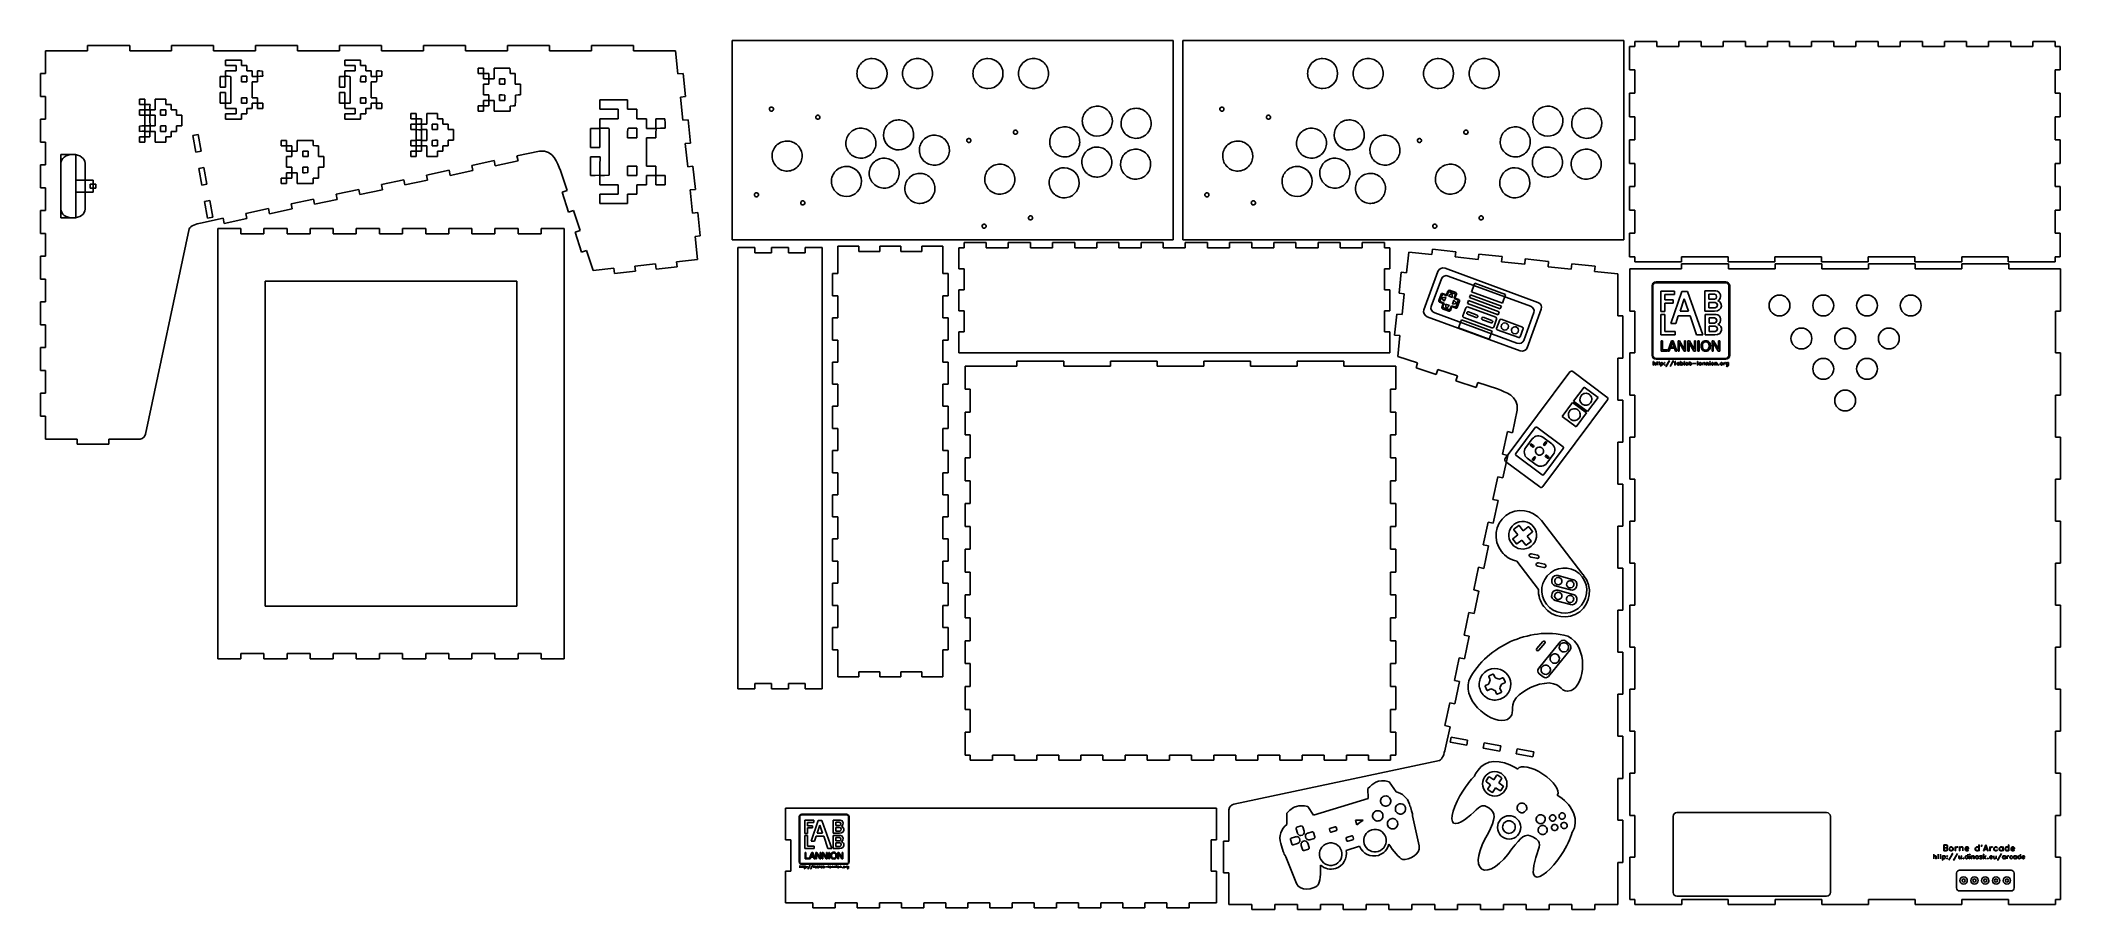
# Model space of a CAD drawing. Extents: x 46 to 1007, y 441 to 854.
import ezdxf

# ---------------------------------------------------------------- set-up
doc = ezdxf.new("R2010")
doc.units = 0
doc.layers.add('Calque_1', color=7, linetype='CONTINUOUS')

msp = doc.modelspace()

# ---------------------------------------------------------------- linework, layer by layer
at = {"layer": 'Calque_1', "color": 7}
for p, q in [((48.431041, 838.443201), (48.431041, 849.285727)), ((48.431041, 849.285727), (68.378846, 849.285727)), ((68.378846, 849.285727), (68.378846, 851.78235)), ((68.378846, 851.78235), (88.401525, 851.78235)), ((88.401525, 851.78235), (88.401525, 849.285727)), ((88.401525, 849.285727), (108.324348, 849.285727)), ((108.324348, 849.285727), (108.324348, 851.78235)), ((108.324348, 851.78235), (128.347027, 851.78235)), ((128.347027, 851.78235), (128.347027, 849.285727)), ((128.347027, 849.285727), (148.269827, 849.285727)), ((148.269827, 849.285727), (148.269827, 851.78235)), ((148.269827, 851.78235), (168.292506, 851.78235)), ((168.292506, 851.78235), (168.292506, 849.285727)), ((168.292506, 849.285727), (188.215335, 849.285727)), ((188.215335, 849.285727), (188.215335, 851.78235)), ((188.215335, 851.78235), (208.237986, 851.78235)), ((208.237986, 851.78235), (208.237986, 849.285727)), ((208.237986, 849.285727), (228.160814, 849.285727)), ((228.160814, 849.285727), (228.160814, 851.78235)), ((228.160814, 851.78235), (248.183493, 851.78235)), ((248.183493, 851.78235), (248.183493, 849.285727)), ((248.183493, 849.285727), (268.106294, 849.285727)), ((268.106294, 849.285727), (268.106294, 851.78235)), ((268.106294, 851.78235), (288.128964, 851.78235)), ((288.128964, 851.78235), (288.128964, 849.285727)), ((288.128964, 849.285727), (308.051793, 849.285727)), ((308.051793, 849.285727), (308.051793, 851.78235)), ((308.051793, 851.78235), (328.074472, 851.78235)), ((328.074472, 851.78235), (328.074472, 849.285727)), ((328.074472, 849.285727), (348.022249, 849.285727)), ((348.022249, 849.285727), (349.179501, 838.275392)), ((375.007507, 854.219686), (584.825755, 854.219686)), ((375.007507, 759.37865), (375.007507, 854.219686)), ((584.825755, 854.219686), (584.825755, 759.37865)), ((589.342782, 854.219686), (799.161031, 854.219686)), ((589.342782, 759.37865), (589.342782, 854.219686)), ((799.161031, 854.219686), (799.161031, 759.37865)), ((804.276974, 851.269496), (801.777472, 851.269496)), ((801.777472, 851.269496), (801.777472, 840.135575)), ((814.826214, 853.769025), (804.276974, 853.769025)), ((804.276974, 853.769025), (804.276974, 851.269496)), ((814.826214, 851.269496), (814.826214, 853.769025)), ((825.300441, 851.269496), (814.826214, 851.269496)), ((835.874658, 853.769025), (825.300441, 853.769025)), ((825.300441, 853.769025), (825.300441, 851.269496)), ((835.874658, 851.269496), (835.874658, 853.769025)), ((846.348913, 851.269496), (835.874658, 851.269496)), ((856.92313, 853.769025), (846.348913, 853.769025)), ((846.348913, 853.769025), (846.348913, 851.269496)), ((856.92313, 851.269496), (856.92313, 853.769025)), ((867.397356, 851.269496), (856.92313, 851.269496)), ((877.971602, 853.769025), (867.397356, 853.769025)), ((867.397356, 853.769025), (867.397356, 851.269496)), ((877.971602, 851.269496), (877.971602, 853.769025)), ((888.445828, 851.269496), (877.971602, 851.269496)), ((899.020046, 853.769025), (888.445828, 853.769025)), ((888.445828, 853.769025), (888.445828, 851.269496)), ((899.020046, 851.269496), (899.020046, 853.769025)), ((909.4943, 851.269496), (899.020046, 851.269496)), ((920.068518, 853.769025), (909.4943, 853.769025)), ((909.4943, 853.769025), (909.4943, 851.269496)), ((920.068518, 851.269496), (920.068518, 853.769025)), ((930.542744, 851.269496), (920.068518, 851.269496)), ((941.116962, 853.769025), (930.542744, 853.769025)), ((930.542744, 853.769025), (930.542744, 851.269496)), ((941.116962, 851.269496), (941.116962, 853.769025)), ((951.591216, 851.269496), (941.116962, 851.269496)), ((962.165434, 853.769025), (951.591216, 853.769025)), ((951.591216, 853.769025), (951.591216, 851.269496)), ((962.165434, 851.269496), (962.165434, 853.769025)), ((972.63966, 851.269496), (962.165434, 851.269496)), ((983.213906, 853.769025), (972.63966, 853.769025)), ((972.63966, 853.769025), (972.63966, 851.269496)), ((983.213906, 851.269496), (983.213906, 853.769025)), ((993.688132, 851.269496), (983.213906, 851.269496)), ((1004.237373, 853.769025), (993.688132, 853.769025)), ((993.688132, 853.769025), (993.688132, 851.269496)), ((1004.237373, 851.269496), (1004.237373, 853.769025)), ((1006.736846, 851.269496), (1004.237373, 851.269496)), ((1006.736846, 840.135575), (1006.736846, 851.269496)), ((45.934475, 827.525745), (45.934475, 838.443201)), ((45.934475, 838.443201), (48.431041, 838.443201)), ((349.179501, 838.275392), (351.662407, 838.536363)), ((351.662407, 838.536363), (352.827477, 827.45152)), ((448.647002, 838.446913), (448.647002, 838.446913)), ((470.317121, 838.446913), (470.317121, 838.446913)), ((503.805718, 838.446913), (503.805718, 838.446913)), ((525.475837, 838.446913), (525.475837, 838.446913)), ((662.982277, 838.446913), (662.982277, 838.446913)), ((684.652396, 838.446913), (684.652396, 838.446913)), ((718.140993, 838.446913), (718.140993, 838.446913)), ((739.811112, 838.446913), (739.811112, 838.446913)), ((801.777472, 840.135575), (804.276974, 840.135575)), ((804.276974, 840.135575), (804.276974, 829.076669)), ((1004.237373, 829.076669), (1004.237345, 840.135575)), ((1004.237345, 840.135575), (1006.736846, 840.135575)), ((48.431041, 827.525745), (45.934475, 827.525745)), ((48.431041, 816.708139), (48.431041, 827.525745)), ((352.827477, 827.45152), (350.344542, 827.19055)), ((350.344542, 827.19055), (351.499198, 816.205021)), ((804.276974, 829.076669), (801.777472, 829.076669)), ((801.777472, 829.076669), (801.777472, 817.917772)), ((1006.736846, 829.076669), (1004.237373, 829.076669)), ((1006.736846, 817.917772), (1006.736846, 829.076669)), ((394.584634, 821.367673), (394.584634, 821.367673)), ((414.783376, 817.806062), (414.783376, 817.806062)), ((555.708564, 817.006068), (555.708564, 817.006068)), ((608.919909, 821.367673), (608.919909, 821.367673)), ((629.118651, 817.806062), (629.118651, 817.806062)), ((770.043839, 817.006068), (770.043839, 817.006068)), ((801.777472, 817.917772), (804.276974, 817.917772)), ((804.276974, 817.917772), (804.276974, 806.858837)), ((1004.237373, 806.858837), (1004.237345, 817.917772)), ((1004.237345, 817.917772), (1006.736846, 817.917772)), ((45.934475, 805.790683), (45.934475, 816.708139)), ((45.934475, 816.708139), (48.431041, 816.708139)), ((120.97654, 809.42325), (118.517876, 808.989728)), ((118.517876, 808.989728), (119.909514, 801.097412)), ((122.368177, 801.530962), (120.97654, 809.42325)), ((351.499198, 816.205021), (353.982105, 816.465992)), ((353.982105, 816.465992), (355.147174, 805.38115)), ((461.198892, 808.005671), (461.198892, 808.005671)), ((508.740315, 810.340381), (508.740315, 810.340381)), ((574.159968, 816.000326), (574.159968, 816.000326)), ((675.534167, 808.005671), (675.534167, 808.005671)), ((723.07559, 810.340381), (723.07559, 810.340381)), ((788.495243, 816.000326), (788.495243, 816.000326)), ((48.431041, 805.790683), (45.934475, 805.790683)), ((48.431041, 794.973105), (48.431041, 805.790683)), ((119.909514, 801.097412), (122.368177, 801.530962)), ((283.32018, 801.578826), (272.599666, 799.300108)), ((272.599666, 799.300108), (273.11873, 796.858095)), ((355.147174, 805.38115), (352.66424, 805.120179)), ((352.66424, 805.120179), (353.818867, 794.134651)), ((408.154982, 797.956467), (408.154982, 797.956467)), ((443.245186, 804.064815), (443.245186, 804.064815)), ((478.193556, 800.749831), (478.193556, 800.749831)), ((488.541563, 806.778825), (488.541563, 806.778825)), ((540.185451, 807.162346), (540.185451, 807.162346)), ((622.490258, 797.956467), (622.490258, 797.956467)), ((657.580461, 804.064815), (657.580461, 804.064815)), ((692.528831, 800.749831), (692.528831, 800.749831)), ((702.876839, 806.778825), (702.876839, 806.778825)), ((754.520726, 807.162346), (754.520726, 807.162346)), ((804.276974, 806.858837), (801.777472, 806.858837)), ((801.777472, 806.858837), (801.777472, 795.69994)), ((1006.736846, 806.858837), (1004.237373, 806.858837)), ((1006.736846, 795.69994), (1006.736846, 806.858837)), ((45.934475, 784.055649), (45.934475, 794.973105)), ((45.934475, 794.973105), (48.431041, 794.973105)), ((123.746805, 793.712418), (121.288141, 793.278868)), ((121.288141, 793.278868), (122.684097, 785.361971)), ((125.14276, 785.795492), (123.746805, 793.712418)), ((240.315956, 792.438016), (229.619818, 790.164462)), ((229.619818, 790.164462), (230.138882, 787.722449)), ((240.834991, 789.995975), (240.315956, 792.438016)), ((251.628806, 792.290244), (240.834991, 789.995975)), ((261.805852, 797.00581), (251.109742, 794.732285)), ((251.109742, 794.732285), (251.628806, 792.290244)), ((262.324915, 794.563798), (261.805852, 797.00581)), ((273.11873, 796.858095), (262.324915, 794.563798)), ((296.450964, 782.763946), (293.372738, 792.237807)), ((353.818867, 794.134651), (356.301802, 794.395622)), ((356.301802, 794.395622), (357.466872, 783.31078)), ((454.325174, 789.815416), (454.325174, 789.815416)), ((509.300624, 789.420819), (509.300624, 789.420819)), ((555.470815, 797.561869), (555.470815, 797.561869)), ((573.922197, 796.556095), (573.922197, 796.556095)), ((668.660449, 789.815416), (668.660449, 789.815416)), ((723.6359, 789.420819), (723.6359, 789.420819)), ((769.806091, 797.561869), (769.806091, 797.561869)), ((788.257472, 796.556095), (788.257472, 796.556095)), ((801.777472, 795.69994), (804.276974, 795.69994)), ((804.276974, 795.69994), (804.276974, 784.641006)), ((1004.237345, 784.641006), (1004.237373, 795.69994)), ((1004.237373, 795.69994), (1006.736846, 795.69994)), ((48.431041, 784.055649), (45.934475, 784.055649)), ((48.431041, 773.238071), (48.431041, 784.055649)), ((122.684097, 785.361971), (125.14276, 785.795492)), ((175.846184, 778.734518), (165.150046, 776.460992)), ((176.365219, 776.292477), (175.846184, 778.734518)), ((187.159034, 778.586775), (176.365219, 776.292477)), ((197.336108, 783.302369), (186.63997, 781.028815)), ((186.63997, 781.028815), (187.159034, 778.586775)), ((197.855143, 780.860329), (197.336108, 783.302369)), ((208.648958, 783.154626), (197.855143, 780.860329)), ((218.826032, 787.870192), (208.129894, 785.596667)), ((208.129894, 785.596667), (208.648958, 783.154626)), ((219.345067, 785.428152), (218.826032, 787.870192)), ((230.138882, 787.722449), (219.345067, 785.428152)), ((294.076572, 781.992463), (296.450964, 782.763946)), ((297.177968, 772.447369), (294.076572, 781.992463)), ((357.466872, 783.31078), (354.983937, 783.049809)), ((354.983937, 783.049809), (356.138565, 772.06428)), ((387.454083, 780.588214), (387.454083, 780.588214)), ((436.371454, 785.874563), (436.371454, 785.874563)), ((471.319805, 782.559553), (471.319805, 782.559553)), ((539.947688, 787.718145), (539.947688, 787.718145)), ((601.789359, 780.588214), (601.789359, 780.588214)), ((650.706729, 785.874563), (650.706729, 785.874563)), ((685.65508, 782.559553), (685.65508, 782.559553)), ((754.282964, 787.718145), (754.282964, 787.718145)), ((804.276974, 784.641006), (801.777472, 784.641006)), ((801.777472, 784.641006), (801.777472, 773.482108)), ((1006.736846, 784.641006), (1004.237345, 784.641006)), ((1006.736846, 773.482108), (1006.736846, 784.641006)), ((45.934475, 762.320586), (45.934475, 773.238071)), ((45.934475, 773.238071), (48.431041, 773.238071)), ((132.866336, 769.598872), (122.145786, 767.320153)), ((126.521388, 777.976949), (124.062724, 777.543427)), ((124.062724, 777.543427), (125.454334, 769.651111)), ((125.454334, 769.651111), (127.913026, 770.084661)), ((127.913026, 770.084661), (126.521388, 777.976949)), ((133.385371, 767.156831), (132.866336, 769.598872)), ((144.179186, 769.451128), (133.385371, 767.156831)), ((154.35626, 774.166723), (143.660122, 771.893169)), ((143.660122, 771.893169), (144.179186, 769.451128)), ((154.875295, 771.724682), (154.35626, 774.166723)), ((165.66911, 774.018952), (154.875295, 771.724682)), ((165.150046, 776.460992), (165.66911, 774.018952)), ((299.55236, 773.218852), (297.177968, 772.447369)), ((302.622881, 763.768725), (299.55236, 773.218852)), ((356.138565, 772.06428), (358.621499, 772.325251)), ((358.621499, 772.325251), (359.786541, 761.240381)), ((407.594684, 777.036883), (407.594684, 777.036883)), ((515.929035, 769.571207), (515.929035, 769.571207)), ((621.929959, 777.036883), (621.929959, 777.036883)), ((730.26431, 769.571207), (730.26431, 769.571207)), ((801.777472, 773.482108), (804.276974, 773.482108)), ((804.276974, 773.482108), (804.276974, 762.423174)), ((1004.237345, 762.423174), (1004.237373, 773.482108)), ((1004.237373, 773.482108), (1006.736846, 773.482108)), ((48.431041, 762.320586), (45.934475, 762.320586)), ((48.431041, 751.50298), (48.431041, 762.320586)), ((116.749076, 764.582626), (95.986242, 666.901168)), ((130.317476, 762.179372), (130.317476, 764.675966)), ((130.317476, 764.675966), (141.327453, 764.675966)), ((130.317476, 562.451904), (130.317476, 762.179372)), ((141.327453, 764.675966), (141.327451, 762.179372)), ((141.327451, 762.179372), (152.262531, 762.179372)), ((152.262531, 762.179372), (152.26253, 764.675966)), ((152.26253, 764.675966), (163.297474, 764.675966)), ((163.297474, 764.675966), (163.297474, 762.179372)), ((163.297474, 762.179372), (174.232553, 762.179372)), ((174.232553, 762.179372), (174.232554, 764.675966)), ((174.232554, 764.675966), (185.267496, 764.675966)), ((185.267496, 764.675966), (185.267496, 762.179372)), ((185.267496, 762.179372), (196.202576, 762.179372)), ((196.202576, 762.179372), (196.202576, 764.675966)), ((196.202576, 764.675966), (207.237518, 764.675966)), ((207.237518, 764.675966), (207.237518, 762.179372)), ((207.237518, 762.179372), (218.172597, 762.179372)), ((218.172597, 762.179372), (218.172596, 764.675966)), ((218.172596, 764.675966), (229.20754, 764.675966)), ((229.20754, 764.675966), (229.207541, 762.179372)), ((229.207541, 762.179372), (240.142619, 762.179372)), ((240.142619, 762.179372), (240.142619, 764.675966)), ((240.142619, 764.675966), (251.177562, 764.675966)), ((251.177562, 764.675966), (251.177562, 762.179372)), ((251.177562, 762.179372), (262.112641, 762.179372)), ((262.112641, 762.179372), (262.112641, 764.675966)), ((262.112641, 764.675966), (273.147584, 764.675966)), ((273.147584, 764.675966), (273.147584, 762.179372)), ((273.147584, 762.179372), (284.082664, 762.179372)), ((284.082664, 762.179372), (284.082662, 764.675966)), ((284.082662, 764.675966), (295.092641, 764.675966)), ((295.092641, 764.675966), (295.092641, 762.179372)), ((295.092641, 762.179372), (295.092641, 562.451904)), ((300.248489, 762.997242), (302.622881, 763.768725)), ((303.349858, 753.452148), (300.248489, 762.997242)), ((359.786541, 761.240381), (357.303634, 760.97941)), ((357.303634, 760.97941), (358.460858, 749.969074)), ((584.825755, 759.37865), (375.007507, 759.37865)), ((495.788435, 766.019875), (495.788435, 766.019875)), ((799.161031, 759.37865), (589.342782, 759.37865)), ((710.12371, 766.019875), (710.12371, 766.019875)), ((804.276974, 762.423174), (801.777472, 762.423174)), ((801.777472, 762.423174), (801.777472, 751.289282)), ((1006.736846, 762.423174), (1004.237345, 762.423174)), ((1006.736846, 751.289282), (1006.736846, 762.423174)), ((45.934475, 740.585552), (45.934475, 751.50298)), ((45.934475, 751.50298), (48.431041, 751.50298)), ((305.724278, 754.223631), (303.349858, 753.452148)), ((308.802532, 744.74977), (305.724278, 754.223631)), ((358.460858, 749.969074), (348.554012, 748.927816)), ((377.716147, 753.141619), (377.716147, 755.641092)), ((377.716147, 755.641092), (385.76456, 755.641092)), ((377.716147, 548.182257), (377.716147, 753.141619)), ((385.76456, 755.641092), (385.76456, 753.141619)), ((385.76456, 753.141619), (393.712982, 753.141619)), ((393.712982, 753.141619), (393.712982, 755.641092)), ((393.712982, 755.641092), (401.761396, 755.641092)), ((401.761396, 755.641092), (401.761396, 753.141619)), ((401.761396, 753.141619), (409.709818, 753.141619)), ((409.709818, 753.141619), (409.709818, 755.641092)), ((409.709818, 755.641092), (417.758231, 755.641092)), ((417.758231, 755.641092), (417.758231, 753.141619)), ((417.758231, 753.141619), (417.758231, 548.182271)), ((435.243676, 756.274653), (425.220666, 756.274653)), ((425.220666, 756.274653), (425.220666, 753.77518)), ((425.220666, 753.77518), (425.220666, 743.27592)), ((435.243676, 753.775152), (435.243676, 756.274653)), ((445.191698, 753.775152), (435.243676, 753.775152)), ((455.239713, 756.274653), (445.191698, 756.274653)), ((445.191698, 756.274653), (445.191698, 753.775152)), ((455.239741, 753.775152), (455.239713, 756.274653)), ((465.187764, 753.775152), (455.239741, 753.775152)), ((475.210773, 756.274653), (465.187764, 756.274653)), ((465.187764, 756.274653), (465.187764, 753.775152)), ((475.210773, 753.775152), (475.210773, 756.274653)), ((475.210773, 743.27592), (475.210773, 753.775152)), ((482.787508, 755.526764), (482.78748, 745.503754)), ((485.28701, 755.526764), (482.787508, 755.526764)), ((495.836222, 758.026265), (485.28701, 758.026265)), ((485.28701, 758.026265), (485.28701, 755.526764)), ((495.836222, 755.526764), (495.836222, 758.026265)), ((506.310477, 755.526764), (495.836222, 755.526764)), ((516.884722, 758.026265), (506.310477, 758.026265)), ((506.310477, 758.026265), (506.310477, 755.526764)), ((516.884722, 755.526764), (516.884722, 758.026265)), ((527.358949, 755.526764), (516.884722, 755.526764)), ((537.933166, 758.026265), (527.358949, 758.026265)), ((527.358949, 758.026265), (527.358949, 755.526764)), ((537.933166, 755.526764), (537.933166, 758.026265)), ((548.407421, 755.526764), (537.933166, 755.526764)), ((558.981638, 758.026265), (548.407421, 758.026265)), ((548.407421, 758.026265), (548.407421, 755.526764)), ((558.981638, 755.526764), (558.981638, 758.026265)), ((569.455864, 755.526764), (558.981638, 755.526764)), ((580.030082, 758.026265), (569.455864, 758.026265)), ((569.455864, 758.026265), (569.455864, 755.526764)), ((580.030082, 755.526764), (580.030082, 758.026265)), ((590.504336, 755.526764), (580.030082, 755.526764)), ((601.078554, 758.026265), (590.504336, 758.026265)), ((590.504336, 758.026265), (590.504336, 755.526764)), ((601.078554, 755.526764), (601.078554, 758.026265)), ((611.55278, 755.526764), (601.078554, 755.526764)), ((622.127026, 758.026265), (611.55278, 758.026265)), ((611.55278, 758.026265), (611.55278, 755.526764)), ((622.127026, 755.526764), (622.127026, 758.026265)), ((632.601252, 755.526764), (622.127026, 755.526764)), ((643.17547, 758.026265), (632.601252, 758.026265)), ((632.601252, 758.026265), (632.601252, 755.526764)), ((643.17547, 755.526764), (643.17547, 758.026265)), ((653.649724, 755.526764), (643.17547, 755.526764)), ((664.223942, 758.026265), (653.649724, 758.026265)), ((653.649724, 758.026265), (653.649724, 755.526764)), ((664.223942, 755.526764), (664.223942, 758.026265)), ((674.698196, 755.526764), (664.223942, 755.526764)), ((685.247409, 758.026265), (674.698196, 758.026265)), ((674.698196, 758.026265), (674.698196, 755.526764)), ((685.247409, 755.526764), (685.247409, 758.026265)), ((687.74691, 755.526764), (685.247409, 755.526764)), ((687.74691, 745.503754), (687.74691, 755.526764)), ((696.776666, 753.520164), (695.734194, 743.601746)), ((707.799871, 752.361585), (696.776666, 753.520164)), ((708.061124, 754.847398), (707.799871, 752.361585)), ((719.158892, 753.680974), (708.061124, 754.847398)), ((718.897639, 751.195161), (719.158892, 753.680974)), ((729.89598, 750.039178), (718.897639, 751.195161)), ((730.157234, 752.524992), (729.89598, 750.039178)), ((741.255002, 751.358596), (730.157234, 752.524992)), ((740.993748, 748.872754), (741.255002, 751.358596)), ((752.253371, 750.202613), (751.99209, 747.7168)), ((763.351139, 749.036189), (752.253371, 750.202613)), ((801.777472, 751.289282), (804.276974, 751.289282)), ((804.276974, 751.289282), (804.276974, 748.789781)), ((826.51981, 748.789781), (826.51981, 751.289282)), ((826.51981, 751.289282), (848.687632, 751.289282)), ((848.687632, 751.289282), (848.687632, 748.789781)), ((870.955445, 748.789781), (870.955445, 751.289282)), ((870.955445, 751.289282), (893.123267, 751.289282)), ((893.123267, 751.289282), (893.123267, 748.789781)), ((915.39108, 748.789781), (915.39108, 751.289282)), ((915.39108, 751.289282), (937.558902, 751.289282)), ((937.558902, 751.289282), (937.558902, 748.789781)), ((959.826715, 748.789781), (959.826715, 751.289282)), ((959.826715, 751.289282), (981.994536, 751.289282)), ((981.994536, 751.289282), (981.994536, 748.789781)), ((1004.237345, 748.789781), (1004.237345, 751.289282)), ((1004.237345, 751.289282), (1006.736846, 751.289282)), ((48.431041, 740.585552), (45.934475, 740.585552)), ((48.431041, 729.767946), (48.431041, 740.585552)), ((318.70935, 745.791028), (308.802532, 744.74977)), ((318.970321, 743.308122), (318.70935, 745.791028)), ((328.951646, 744.357198), (318.970321, 743.308122)), ((338.572687, 747.878739), (328.690676, 746.840105)), ((328.690676, 746.840105), (328.951646, 744.357198)), ((338.833658, 745.395833), (338.572687, 747.878739)), ((348.814983, 746.444909), (338.833658, 745.395833)), ((348.554012, 748.927816), (348.814983, 746.444909)), ((425.220666, 743.27592), (422.721165, 743.27592)), ((422.721165, 743.27592), (422.721165, 732.701703)), ((477.710274, 743.27592), (475.210773, 743.27592)), ((477.710274, 732.701703), (477.710274, 743.27592)), ((482.78748, 745.503754), (485.28701, 745.503754)), ((485.28701, 745.503754), (485.28701, 735.555703)), ((685.247409, 735.555703), (685.247409, 745.503754)), ((685.247409, 745.503754), (687.74691, 745.503754)), ((693.248381, 743.863027), (692.198091, 733.870075)), ((695.734194, 743.601746), (693.248381, 743.863027)), ((751.99209, 747.7168), (740.993748, 748.872754)), ((763.089858, 746.550376), (763.351139, 749.036189)), ((774.088199, 745.394393), (763.089858, 746.550376)), ((774.34948, 747.880207), (774.088199, 745.394393)), ((785.447248, 746.713782), (774.34948, 747.880207)), ((785.185967, 744.227969), (785.447248, 746.713782)), ((796.209172, 743.06939), (785.185967, 744.227969)), ((796.209172, 723.09833), (796.209172, 743.06939)), ((801.908057, 725.424631), (801.908057, 745.445673)), ((801.908057, 745.445673), (804.407558, 745.445673)), ((804.276974, 748.789781), (826.51981, 748.789781)), ((804.407558, 745.445673), (826.600384, 745.445673)), ((826.600384, 745.445673), (826.600384, 747.945174)), ((826.600384, 747.945174), (848.868198, 747.945174)), ((848.687632, 748.789781), (870.955445, 748.789781)), ((848.868198, 747.945174), (848.868198, 745.445673)), ((848.868198, 745.445673), (871.036019, 745.445673)), ((871.036019, 745.445673), (871.036019, 747.945174)), ((871.036019, 747.945174), (893.303832, 747.945174)), ((893.123267, 748.789781), (915.39108, 748.789781)), ((893.303832, 747.945174), (893.303832, 745.445673)), ((893.303832, 745.445673), (915.471654, 745.445673)), ((915.471654, 745.445673), (915.471654, 747.945174)), ((915.471654, 747.945174), (937.739467, 747.945174)), ((937.558902, 748.789781), (959.826715, 748.789781)), ((937.739467, 747.945174), (937.739467, 745.445673)), ((937.739467, 745.445673), (959.907317, 745.445673)), ((959.907317, 745.445673), (959.907317, 747.945174)), ((959.907317, 747.945174), (982.175102, 747.945174)), ((981.994536, 748.789781), (1004.237345, 748.789781)), ((982.175102, 747.945174), (982.175102, 745.445673)), ((982.175102, 745.445673), (1004.367929, 745.445673)), ((1004.367929, 745.445673), (1006.86743, 745.445673)), ((1006.86743, 745.445673), (1006.86743, 725.424631)), ((152.848501, 584.982922), (152.848501, 739.648353)), ((152.848501, 739.648353), (272.561617, 739.648353)), ((272.561617, 739.648353), (272.561617, 584.982922)), ((422.721165, 732.701703), (425.220666, 732.701703)), ((425.220666, 732.701703), (425.220666, 722.227477)), ((475.210773, 722.227448), (475.210773, 732.701703)), ((475.210773, 732.701703), (477.710274, 732.701703)), ((485.28701, 735.555703), (482.787508, 735.555703)), ((482.787508, 735.555703), (482.787508, 725.507717)), ((687.74691, 735.555703), (685.247409, 735.555703)), ((687.74691, 725.507717), (687.74691, 735.555703)), ((692.198091, 733.870075), (694.683904, 733.608793)), ((694.683904, 733.608793), (693.644056, 723.715268)), ((45.934475, 718.85049), (45.934475, 729.767946)), ((45.934475, 729.767946), (48.431041, 729.767946)), ((425.220666, 722.227477), (422.721165, 722.227477)), ((422.721165, 722.227477), (422.721165, 711.653259)), ((477.710274, 722.227448), (475.210773, 722.227448)), ((477.710274, 711.653231), (477.710274, 722.227448)), ((482.787508, 725.507717), (485.28701, 725.507717)), ((485.28701, 725.507717), (485.28701, 715.559694)), ((685.247409, 715.559694), (685.247409, 725.507717)), ((685.247409, 725.507717), (687.74691, 725.507717)), ((691.158243, 723.976549), (690.107925, 713.983568)), ((693.644056, 723.715268), (691.158243, 723.976549)), ((798.708673, 723.09833), (796.209172, 723.09833)), ((798.708673, 703.052311), (798.708673, 723.09833)), ((804.407558, 725.424631), (801.908057, 725.424631)), ((804.407558, 705.478576), (804.407558, 725.424631)), ((878.144294, 728.068094), (878.144294, 728.068094)), ((898.950224, 728.068094), (898.950224, 728.068094)), ((919.756183, 728.068094), (919.756183, 728.068094)), ((940.562113, 728.068094), (940.562113, 728.068094)), ((1006.86743, 725.424631), (1004.367929, 725.424631)), ((1004.367929, 725.424631), (1004.367929, 705.478576)), ((48.431041, 718.85049), (45.934475, 718.85049)), ((48.431041, 708.032912), (48.431041, 718.85049)), ((422.721165, 711.653259), (425.220666, 711.653259)), ((425.220666, 711.653259), (425.220666, 701.179005)), ((475.210773, 701.179005), (475.210773, 711.653231)), ((475.210773, 711.653231), (477.710274, 711.653231)), ((482.787508, 715.559694), (482.78748, 705.536657)), ((485.28701, 715.559694), (482.787508, 715.559694)), ((687.74691, 715.559694), (685.247409, 715.559694)), ((687.74691, 705.536657), (687.74691, 715.559694)), ((690.107925, 713.983568), (692.593738, 713.722287)), ((692.593738, 713.722287), (691.551266, 703.803925)), ((888.547259, 712.35746), (888.547259, 712.35746)), ((909.353189, 712.35746), (909.353189, 712.35746)), ((930.159148, 712.35746), (930.159148, 712.35746)), ((45.934475, 697.115484), (45.934475, 708.032912)), ((45.934475, 708.032912), (48.431041, 708.032912)), ((482.78748, 705.536657), (485.28701, 705.536657)), ((485.28701, 705.536657), (685.247409, 705.536657)), ((532.700089, 701.633665), (510.432248, 701.633665)), ((510.432248, 701.633665), (510.432248, 699.134164)), ((532.700089, 699.134164), (532.700089, 701.633665)), ((577.135724, 701.633665), (554.867911, 701.633665)), ((554.867911, 701.633665), (554.867911, 699.134164)), ((577.135724, 699.134164), (577.135724, 701.633665)), ((621.571359, 701.633665), (599.303546, 701.633665)), ((599.303546, 701.633665), (599.303546, 699.134164)), ((621.571359, 699.134164), (621.571359, 701.633665)), ((666.006994, 701.633665), (643.73918, 701.633665)), ((643.73918, 701.633665), (643.73918, 699.134164)), ((666.006994, 699.134164), (666.006994, 701.633665)), ((685.247409, 705.536657), (687.74691, 705.536657)), ((691.551266, 703.803925), (701.03619, 700.722087)), ((796.209172, 683.106256), (796.209172, 703.052311)), ((796.209172, 703.052311), (798.708673, 703.052311)), ((801.908057, 685.432557), (801.908057, 705.478576)), ((801.908057, 705.478576), (804.407558, 705.478576)), ((1004.367929, 705.478576), (1006.86743, 705.478576)), ((1006.86743, 705.478576), (1006.86743, 685.432557)), ((48.431041, 697.115484), (45.934475, 697.115484)), ((48.431041, 686.297907), (48.431041, 697.115484)), ((425.220666, 701.179005), (422.721165, 701.179005)), ((422.721165, 701.179005), (422.721165, 690.604787)), ((477.710274, 701.179005), (475.210773, 701.179005)), ((477.710274, 690.604787), (477.710274, 701.179005)), ((488.239421, 699.134164), (485.73992, 699.134164)), ((485.73992, 699.134164), (485.73992, 688.228984)), ((510.432248, 699.134164), (488.239421, 699.134164)), ((554.867911, 699.134164), (532.700089, 699.134164)), ((599.303546, 699.134164), (577.135724, 699.134164)), ((643.73918, 699.134164), (621.571359, 699.134164)), ((688.19982, 699.134164), (666.006994, 699.134164)), ((690.699321, 699.134164), (688.19982, 699.134164)), ((690.699321, 688.228984), (690.699321, 699.134164)), ((701.03619, 700.722087), (700.263804, 698.344901)), ((700.263804, 698.344901), (709.820018, 695.239892)), ((709.820018, 695.239892), (710.592404, 697.61705)), ((710.592404, 697.61705), (720.053565, 694.542972)), ((720.053565, 694.542972), (719.281151, 692.165786)), ((719.281151, 692.165786), (728.837393, 689.060778)), ((898.950224, 697.920636), (898.950224, 697.920636)), ((919.756183, 697.920636), (919.756183, 697.920636)), ((45.934475, 675.380422), (45.934475, 686.297907)), ((45.934475, 686.297907), (48.431041, 686.297907)), ((422.721165, 690.604787), (425.220666, 690.604787)), ((425.220666, 690.604787), (425.220666, 680.130561)), ((475.210773, 680.130533), (475.210773, 690.604787)), ((475.210773, 690.604787), (477.710274, 690.604787)), ((485.73992, 688.228984), (488.239421, 688.228984)), ((488.239421, 688.228984), (488.239421, 677.398763)), ((688.19982, 677.398763), (688.19982, 688.228984)), ((688.19982, 688.228984), (690.699321, 688.228984)), ((728.837393, 689.060778), (729.609779, 691.437935)), ((729.609779, 691.437935), (739.094703, 688.356125)), ((798.708673, 683.106256), (796.209172, 683.106256)), ((798.708673, 663.060237), (798.708673, 683.106256)), ((804.407558, 685.432557), (801.908057, 685.432557)), ((804.407558, 665.486501), (804.407558, 685.432557)), ((909.353218, 682.846922), (909.353218, 682.846922)), ((1006.86743, 685.432557), (1004.367929, 685.432557)), ((1004.367929, 685.432557), (1004.367929, 665.486501)), ((48.431041, 675.380422), (45.934475, 675.380422)), ((48.431041, 664.537868), (48.431041, 675.380422)), ((425.220666, 680.130561), (422.721165, 680.130561)), ((422.721165, 680.130561), (422.721165, 669.556315)), ((477.710274, 680.130533), (475.210773, 680.130533)), ((477.710274, 669.556315), (477.710274, 680.130533)), ((488.239421, 677.398763), (485.73992, 677.398763)), ((485.73992, 677.398763), (485.73992, 666.468578)), ((690.699321, 677.398763), (688.19982, 677.398763)), ((690.699321, 666.468578), (690.699321, 677.398763)), ((748.446616, 678.291883), (746.165217, 667.558831)), ((63.385629, 664.537868), (48.431041, 664.537868)), ((63.385629, 662.041274), (63.385629, 664.537868)), ((93.369731, 664.537868), (78.415148, 664.537868)), ((78.415148, 664.537868), (78.415148, 662.041274)), ((93.369731, 664.537868), (93.369731, 664.537868)), ((422.721165, 669.556315), (425.220666, 669.556315)), ((425.220666, 669.556315), (425.220666, 659.082089)), ((475.210773, 659.082089), (475.210773, 669.556315)), ((475.210773, 669.556315), (477.710274, 669.556315)), ((485.73992, 666.468578), (488.239421, 666.468578)), ((488.239421, 666.468578), (488.239421, 655.638385)), ((688.19982, 655.638385), (688.19982, 666.468578)), ((688.19982, 666.468578), (690.699321, 666.468578)), ((743.720354, 668.078487), (741.423375, 657.272113)), ((746.165217, 667.558831), (743.720354, 668.078487)), ((796.209172, 643.114181), (796.209172, 663.060237)), ((796.209172, 663.060237), (798.708673, 663.060237)), ((801.908057, 645.440483), (801.908057, 665.486501)), ((801.908057, 665.486501), (804.407558, 665.486501)), ((1004.367929, 665.486501), (1006.86743, 665.486501)), ((1006.86743, 665.486501), (1006.86743, 645.440483)), ((78.415148, 662.041274), (63.385629, 662.041274)), ((425.220666, 659.082089), (422.721165, 659.082089)), ((422.721165, 659.082089), (422.721165, 648.507871)), ((477.710274, 659.082089), (475.210773, 659.082089)), ((477.710274, 648.507843), (477.710274, 659.082089)), ((488.239421, 655.638385), (485.73992, 655.638385)), ((485.73992, 655.638385), (485.73992, 644.708172)), ((690.699321, 655.638385), (688.19982, 655.638385)), ((690.699321, 644.708172), (690.699321, 655.638385)), ((741.423375, 657.272113), (743.868266, 656.752429)), ((743.868266, 656.752429), (741.592088, 646.043846)), ((422.721165, 648.507871), (425.220666, 648.507871)), ((425.220666, 648.507871), (425.220666, 638.033617)), ((475.210773, 638.033617), (475.210773, 648.507843)), ((475.210773, 648.507843), (477.710274, 648.507843)), ((485.73992, 644.708172), (488.239421, 644.708172)), ((488.239421, 644.708172), (488.239421, 633.877979)), ((688.19982, 633.877979), (688.19982, 644.708172)), ((688.19982, 644.708172), (690.699321, 644.708172)), ((739.147197, 646.563501), (736.850218, 635.757128)), ((741.592088, 646.043846), (739.147197, 646.563501)), ((804.407558, 645.440483), (801.908057, 645.440483)), ((804.407558, 625.494455), (804.407558, 645.440483)), ((1006.86743, 645.440483), (1004.367929, 645.440483)), ((1004.367929, 645.440483), (1004.367929, 625.494455)), ((425.220666, 638.033617), (422.721165, 638.033617)), ((422.721165, 638.033617), (422.721165, 627.459428)), ((477.710274, 638.033617), (475.210773, 638.033617)), ((477.710274, 627.459399), (477.710274, 638.033617)), ((736.850218, 635.757128), (739.295109, 635.237472)), ((739.295109, 635.237472), (737.018931, 624.528888)), ((798.708673, 643.114181), (796.209172, 643.114181)), ((798.708673, 623.068163), (798.708673, 643.114181)), ((422.721165, 627.459428), (425.220666, 627.459428)), ((425.220666, 627.459428), (425.220666, 616.985145)), ((475.210773, 616.985145), (475.210773, 627.459399)), ((475.210773, 627.459399), (477.710274, 627.459399)), ((488.239421, 633.877979), (485.73992, 633.877979)), ((485.73992, 633.877979), (485.73992, 622.947795)), ((690.699321, 633.877979), (688.19982, 633.877979)), ((690.699321, 622.947795), (690.699321, 633.877979)), ((734.57404, 625.048544), (732.277061, 614.242142)), ((737.018931, 624.528888), (734.57404, 625.048544)), ((801.908057, 605.448408), (801.908057, 625.494455)), ((801.908057, 625.494455), (804.407558, 625.494455)), ((1004.367929, 625.494455), (1006.86743, 625.494455)), ((1006.86743, 625.494455), (1006.86743, 605.448437)), ((425.220666, 616.985145), (422.721165, 616.985145)), ((422.721165, 616.985145), (422.721165, 606.410956)), ((477.710274, 616.985145), (475.210773, 616.985145)), ((477.710274, 606.410927), (477.710274, 616.985145)), ((485.73992, 622.947795), (488.239421, 622.947795)), ((488.239421, 622.947795), (488.239421, 612.117602)), ((688.19982, 612.117602), (688.19982, 622.947795)), ((688.19982, 622.947795), (690.699321, 622.947795)), ((796.209172, 603.122135), (796.209172, 623.068163)), ((796.209172, 623.068163), (798.708673, 623.068163)), ((422.721165, 606.410956), (425.220666, 606.410956)), ((425.220666, 606.410956), (425.220666, 595.936729)), ((475.210773, 595.936701), (475.210773, 606.410927)), ((475.210773, 606.410927), (477.710274, 606.410927)), ((488.239421, 612.117602), (485.73992, 612.117602)), ((485.73992, 612.117602), (485.73992, 601.187417)), ((690.699321, 612.117602), (688.19982, 612.117602)), ((690.699321, 601.187417), (690.699321, 612.117602)), ((732.277061, 614.242142), (734.721952, 613.722487)), ((734.721952, 613.722487), (732.445774, 603.013875)), ((804.407558, 605.448408), (801.908057, 605.448408)), ((804.407558, 585.502381), (804.407558, 605.448408)), ((1006.86743, 605.448437), (1004.367929, 605.448437)), ((1004.367929, 605.448437), (1004.367929, 585.502381)), ((425.220666, 595.936729), (422.721165, 595.936729)), ((422.721165, 595.936729), (422.721165, 585.362484)), ((477.710274, 595.936701), (475.210773, 595.936701)), ((477.710274, 585.362484), (477.710274, 595.936701)), ((485.73992, 601.187417), (488.239421, 601.187417)), ((488.239421, 601.187417), (488.239421, 590.357224)), ((688.19982, 590.357224), (688.19982, 601.187417)), ((688.19982, 601.187417), (690.699321, 601.187417)), ((730.000882, 603.533559), (727.703932, 592.727185)), ((732.445774, 603.013875), (730.000882, 603.533559)), ((798.708673, 603.122135), (796.209172, 603.122135)), ((798.708673, 583.076088), (798.708673, 603.122135)), ((488.239421, 590.357224), (485.73992, 590.357224)), ((485.73992, 590.357224), (485.73992, 579.42704)), ((690.699321, 590.357224), (688.19982, 590.357224)), ((690.699321, 579.42704), (690.699321, 590.357224)), ((727.703932, 592.727185), (730.148823, 592.207501)), ((730.148823, 592.207501), (727.872616, 581.49889)), ((272.561617, 584.982922), (152.848501, 584.982922)), ((422.721165, 585.362484), (425.220666, 585.362484)), ((425.220666, 585.362484), (425.220666, 574.888255)), ((475.210773, 574.88824), (475.210773, 585.362484)), ((475.210773, 585.362484), (477.710274, 585.362484)), ((485.73992, 579.42704), (488.239421, 579.42704)), ((488.239421, 579.42704), (488.239421, 568.596821)), ((688.19982, 568.596821), (688.19982, 579.42704)), ((688.19982, 579.42704), (690.699321, 579.42704)), ((725.427725, 582.018574), (723.130775, 571.212192)), ((727.872616, 581.49889), (725.427725, 582.018574)), ((796.209172, 563.130061), (796.209172, 583.076088)), ((796.209172, 583.076088), (798.708673, 583.076088)), ((801.908057, 565.456357), (801.908057, 585.502381)), ((801.908057, 585.502381), (804.407558, 585.502381)), ((1004.367929, 585.502381), (1006.86743, 585.502381)), ((1006.86743, 585.502381), (1006.86743, 565.456357)), ((425.220666, 574.888255), (422.721165, 574.888255)), ((422.721165, 574.888255), (422.721165, 564.314031)), ((477.710274, 574.88824), (475.210773, 574.88824)), ((477.710274, 564.314017), (477.710274, 574.88824)), ((488.239421, 568.596821), (485.73992, 568.596821)), ((485.73992, 568.596821), (485.73992, 557.666628)), ((690.699321, 568.596821), (688.19982, 568.596821)), ((690.699321, 557.666628), (690.699321, 568.596821)), ((723.130775, 571.212192), (725.575666, 570.692527)), ((725.575666, 570.692527), (723.299488, 559.983921)), ((130.317476, 559.955302), (130.317476, 562.451904)), ((141.327453, 559.955302), (130.317476, 559.955302)), ((152.262531, 562.451904), (141.327451, 562.451904)), ((141.327451, 562.451904), (141.327453, 559.955302)), ((152.26253, 559.955302), (152.262531, 562.451904)), ((163.297474, 559.955302), (152.26253, 559.955302)), ((174.232553, 562.451904), (163.297474, 562.451904)), ((163.297474, 562.451904), (163.297474, 559.955302)), ((174.232554, 559.955302), (174.232553, 562.451904)), ((185.267496, 559.955302), (174.232554, 559.955302)), ((196.202576, 562.451904), (185.267496, 562.451904)), ((185.267496, 562.451904), (185.267496, 559.955302)), ((196.202576, 559.955302), (196.202576, 562.451904)), ((207.237518, 559.955302), (196.202576, 559.955302)), ((218.172597, 562.451904), (207.237518, 562.451904)), ((207.237518, 562.451904), (207.237518, 559.955302)), ((218.172596, 559.955302), (218.172597, 562.451904)), ((229.20754, 559.955302), (218.172596, 559.955302)), ((229.207541, 562.451904), (229.20754, 559.955302)), ((240.142619, 562.451904), (229.207541, 562.451904)), ((240.142619, 559.955302), (240.142619, 562.451904)), ((251.177562, 559.955302), (240.142619, 559.955302)), ((262.112641, 562.451904), (251.177562, 562.451904)), ((251.177562, 562.451904), (251.177562, 559.955302)), ((262.112641, 559.955302), (262.112641, 562.451904)), ((273.147584, 559.955302), (262.112641, 559.955302)), ((284.082664, 562.451904), (273.147584, 562.451904)), ((273.147584, 562.451904), (273.147584, 559.955302)), ((284.082662, 559.955302), (284.082664, 562.451904)), ((295.092641, 559.955302), (284.082662, 559.955302)), ((295.092641, 562.451904), (295.092641, 559.955302)), ((422.721165, 564.314031), (425.220666, 564.314031)), ((425.220666, 564.314031), (425.220666, 553.814792)), ((475.210773, 553.814792), (475.210773, 564.314017)), ((475.210773, 564.314017), (477.710274, 564.314017)), ((485.73992, 557.666628), (488.239421, 557.666628)), ((488.239421, 557.666628), (488.239421, 546.836424)), ((688.19982, 546.836424), (688.19982, 557.666628)), ((688.19982, 557.666628), (690.699321, 557.666628)), ((720.854596, 560.5036), (718.557618, 549.697209)), ((723.299488, 559.983921), (720.854596, 560.5036)), ((798.708673, 563.130061), (796.209172, 563.130061)), ((798.708673, 543.08402), (798.708673, 563.130061)), ((804.407558, 565.456357), (801.908057, 565.456357)), ((804.407558, 545.510304), (804.407558, 565.456357)), ((1006.86743, 565.456357), (1004.367929, 565.456357)), ((1004.367929, 565.456357), (1004.367929, 545.510304)), ((377.716147, 545.682759), (377.716147, 548.182271)), ((393.712982, 548.182271), (385.76456, 548.182271)), ((385.76456, 548.182271), (385.76456, 545.682759)), ((393.712982, 545.682759), (393.712982, 548.182271)), ((409.709818, 548.182271), (401.761396, 548.182271)), ((401.761396, 548.182271), (401.761396, 545.682759)), ((409.709818, 545.682759), (409.709818, 548.182271)), ((417.758231, 548.182271), (417.758231, 545.682759)), ((425.220666, 553.814792), (425.220666, 551.315291)), ((425.220666, 551.315291), (435.243676, 551.315291)), ((435.243676, 551.315291), (435.243676, 553.814792)), ((435.243676, 553.814792), (445.191698, 553.814792)), ((445.191698, 553.814792), (445.191698, 551.315291)), ((445.191698, 551.315291), (455.239713, 551.315291)), ((455.239713, 551.315291), (455.239741, 553.814792)), ((455.239741, 553.814792), (465.187764, 553.814792)), ((465.187764, 553.814792), (465.187764, 551.315291)), ((465.187764, 551.315291), (475.210773, 551.315291)), ((475.210773, 551.315291), (475.210773, 553.814792)), ((718.557618, 549.697209), (721.002509, 549.177542)), ((721.002509, 549.177542), (718.72633, 538.468936)), ((385.76456, 545.682759), (377.716147, 545.682759)), ((401.761396, 545.682759), (393.712982, 545.682759)), ((417.758231, 545.682759), (409.709818, 545.682759)), ((488.239421, 546.836424), (485.73992, 546.836424)), ((485.73992, 546.836424), (485.73992, 535.906231)), ((690.699321, 546.836424), (688.19982, 546.836424)), ((690.699321, 535.906231), (690.699321, 546.836424)), ((716.281439, 538.988617), (713.984461, 528.182224)), ((718.72633, 538.468936), (716.281439, 538.988617)), ((796.209172, 523.137981), (796.209172, 543.08402)), ((796.209172, 543.08402), (798.708673, 543.08402)), ((801.908057, 525.464277), (801.908057, 545.510304)), ((801.908057, 545.510304), (804.407558, 545.510304)), ((1004.367929, 545.510304), (1006.86743, 545.510304)), ((1006.86743, 545.510304), (1006.86743, 525.464277)), ((485.73992, 535.906231), (488.239421, 535.906231)), ((488.239421, 535.906231), (488.239421, 525.076024)), ((688.19982, 525.076024), (688.19982, 535.906231)), ((688.19982, 535.906231), (690.699321, 535.906231)), ((488.239421, 525.076024), (485.73992, 525.076024)), ((485.73992, 525.076024), (485.73992, 514.170833)), ((690.699321, 525.076024), (688.19982, 525.076024)), ((690.699321, 514.170833), (690.699321, 525.076024)), ((713.984461, 528.182224), (716.429352, 527.662559)), ((716.429352, 527.662559), (714.14798, 516.929516)), ((716.481648, 520.241938), (716.915677, 522.703472)), ((724.383164, 518.848686), (716.481648, 520.241938)), ((716.915677, 522.703472), (724.817194, 521.31022)), ((724.817194, 521.31022), (724.383164, 518.848686)), ((732.210824, 517.46847), (732.644881, 519.929989)), ((732.644881, 519.929989), (740.571008, 518.532405)), ((798.708673, 523.137981), (796.209172, 523.137981)), ((798.708673, 503.091954), (798.708673, 523.137981)), ((804.407558, 525.464277), (801.908057, 525.464277)), ((804.407558, 505.518224), (804.407558, 525.464277)), ((1006.86743, 525.464277), (1004.367929, 525.464277)), ((1004.367929, 525.464277), (1004.367929, 505.518238)), ((485.73992, 514.170833), (488.239421, 514.170833)), ((488.239421, 514.170833), (488.239421, 511.671321)), ((488.239421, 511.671321), (498.788662, 511.671321)), ((498.788662, 511.671321), (498.788662, 514.170833)), ((498.788662, 514.170833), (509.262916, 514.170833)), ((509.262916, 514.170833), (509.262916, 511.671321)), ((509.262916, 511.671321), (519.837134, 511.671321)), ((519.837134, 511.671321), (519.837134, 514.170833)), ((519.837134, 514.170833), (530.31136, 514.170833)), ((530.31136, 514.170833), (530.31136, 511.671321)), ((530.31136, 511.671321), (540.885606, 511.671321)), ((540.885606, 511.671321), (540.885606, 514.170833)), ((540.885606, 514.170833), (551.359832, 514.170833)), ((551.359832, 514.170833), (551.359832, 511.671321)), ((551.359832, 511.671321), (561.93405, 511.671321)), ((561.93405, 511.671321), (561.93405, 514.170833)), ((561.93405, 514.170833), (572.408304, 514.170833)), ((572.408304, 514.170833), (572.408304, 511.671321)), ((572.408304, 511.671321), (582.982522, 511.671321)), ((582.982522, 511.671321), (582.982522, 514.170833)), ((582.982522, 514.170833), (593.456776, 514.170833)), ((593.456776, 514.170833), (593.456776, 511.671321)), ((593.456776, 511.671321), (604.030965, 511.671321)), ((604.030965, 511.671321), (604.030965, 514.170833)), ((604.030965, 514.170833), (614.50522, 514.170833)), ((711.407236, 511.526526), (613.611874, 490.739474)), ((614.50522, 514.170833), (614.50522, 511.671321)), ((614.50522, 511.671321), (625.079437, 511.671321)), ((625.079437, 511.671321), (625.079437, 514.170833)), ((625.079437, 514.170833), (635.553664, 514.170833)), ((635.553664, 514.170833), (635.553664, 511.671321)), ((635.553664, 511.671321), (646.127909, 511.671321)), ((646.127909, 511.671321), (646.127909, 514.170833)), ((646.127909, 514.170833), (656.602136, 514.170833)), ((656.602136, 514.170833), (656.602136, 511.671321)), ((656.602136, 511.671321), (667.176353, 511.671321)), ((667.176353, 511.671321), (667.176353, 514.170833)), ((667.176353, 514.170833), (677.650608, 514.170833)), ((677.650608, 514.170833), (677.650608, 511.671321)), ((677.650608, 511.671321), (688.19982, 511.671321)), ((688.19982, 511.671321), (688.19982, 514.170833)), ((688.19982, 514.170833), (690.699321, 514.170833)), ((740.136978, 516.070872), (732.210824, 517.46847)), ((740.571008, 518.532405), (740.136978, 516.070872)), ((747.964637, 514.690641), (748.398695, 517.152175)), ((755.866154, 513.297386), (747.964637, 514.690641)), ((748.398695, 517.152175), (756.300184, 515.758923)), ((756.300184, 515.758923), (755.866154, 513.297386)), ((796.209172, 483.145899), (796.209172, 503.091954)), ((796.209172, 503.091954), (798.708673, 503.091954)), ((801.908057, 485.472197), (801.908057, 505.518224)), ((801.908057, 505.518224), (804.407558, 505.518224)), ((1004.367929, 505.518238), (1006.86743, 505.518238)), ((1006.86743, 505.518238), (1006.86743, 485.472211)), ((402.921244, 488.916355), (400.421771, 488.916355)), ((400.421771, 488.916355), (400.421771, 473.89433)), ((602.881672, 488.916355), (402.921244, 488.916355)), ((605.381173, 488.916355), (602.881672, 488.916355)), ((605.381173, 473.89433), (605.381173, 488.916355)), ((611.245807, 488.119899), (611.245807, 473.147872)), ((611.245807, 488.119899), (611.245807, 488.119899)), ((798.708673, 483.145899), (796.209172, 483.145899)), ((798.708673, 463.099874), (798.708673, 483.145899)), ((804.407558, 485.472197), (801.908057, 485.472197)), ((804.407558, 465.526156), (804.407558, 485.472197)), ((822.549564, 448.842084), (822.549564, 484.979575)), ((824.386831, 486.816845), (895.517386, 486.816845)), ((824.386831, 486.816845), (824.386831, 486.816845)), ((897.354653, 484.979575), (897.354653, 448.842084)), ((1006.86743, 485.472211), (1004.367929, 485.472211)), ((1004.367929, 485.472211), (1004.367929, 465.526156)), ((400.421771, 473.89433), (402.921244, 473.89433)), ((402.921244, 473.89433), (402.921244, 458.947302)), ((602.881672, 458.947302), (602.881672, 473.89433)), ((602.881672, 473.89433), (605.381173, 473.89433)), ((611.245807, 473.147872), (608.746306, 473.147872)), ((608.746306, 473.147872), (608.746306, 458.100844)), ((796.209172, 443.128819), (796.209172, 463.099874)), ((796.209172, 463.099874), (798.708673, 463.099874)), ((801.908057, 445.505116), (801.908057, 465.526156)), ((801.908057, 465.526156), (804.407558, 465.526156)), ((1004.367929, 465.526156), (1006.86743, 465.526156)), ((1006.86743, 465.526156), (1006.86743, 445.505116)), ((402.921244, 458.947302), (400.421771, 458.947302)), ((400.421771, 458.947302), (400.421771, 443.925276)), ((605.381173, 458.947302), (602.881672, 458.947302)), ((605.381173, 443.925276), (605.381173, 458.947302)), ((608.746306, 458.100844), (611.245807, 458.100844)), ((611.245807, 458.100844), (611.245807, 443.128819)), ((957.336753, 450.964186), (957.336753, 457.956919)), ((958.796604, 459.416761), (983.285872, 459.416761)), ((958.796604, 459.416761), (958.796604, 459.416761)), ((984.745723, 457.956919), (984.745723, 450.964186)), ((400.421771, 443.925276), (402.921244, 443.925276)), ((402.921244, 443.925276), (413.420504, 443.925276)), ((413.420504, 443.925276), (413.420504, 441.425761)), ((423.994721, 441.425761), (423.994721, 443.925276)), ((423.994721, 443.925276), (434.468947, 443.925276)), ((434.468947, 443.925276), (434.468947, 441.425761)), ((445.043165, 441.425761), (445.043165, 443.925276)), ((445.043165, 443.925276), (455.517419, 443.925276)), ((455.517419, 443.925276), (455.517419, 441.425761)), ((466.091637, 441.425761), (466.091637, 443.925276)), ((466.091637, 443.925276), (476.565863, 443.925276)), ((476.565863, 443.925276), (476.565863, 441.425761)), ((487.140109, 441.425761), (487.140109, 443.925276)), ((487.140109, 443.925276), (497.614335, 443.925276)), ((497.614335, 443.925276), (497.614335, 441.425761)), ((508.188581, 441.425761), (508.188581, 443.925276)), ((508.188581, 443.925276), (518.662835, 443.925276)), ((518.662835, 443.925276), (518.662835, 441.425761)), ((529.237025, 441.425761), (529.237025, 443.925276)), ((529.237025, 443.925276), (539.711279, 443.925276)), ((539.711279, 443.925276), (539.711279, 441.425761)), ((550.285497, 441.425761), (550.285497, 443.925276)), ((550.285497, 443.925276), (560.759751, 443.925276)), ((560.759751, 443.925276), (560.759751, 441.425761)), ((571.333969, 441.425761), (571.333969, 443.925276)), ((571.333969, 443.925276), (581.808195, 443.925276)), ((581.808195, 443.925276), (581.808195, 441.425761)), ((592.382441, 441.425761), (592.382441, 443.925276)), ((592.382441, 443.925276), (602.881672, 443.925276)), ((602.881672, 443.925276), (605.381173, 443.925276)), ((611.245807, 443.128819), (622.101005, 443.128819)), ((622.101005, 443.128819), (622.101005, 440.629318)), ((633.03119, 440.629318), (633.03119, 443.128819)), ((633.03119, 443.128819), (643.861411, 443.128819)), ((643.861411, 443.128819), (643.861411, 440.629318)), ((654.791595, 440.629318), (654.791595, 443.128819)), ((654.791595, 443.128819), (665.621788, 443.128819)), ((665.621788, 443.128819), (665.621788, 440.629318)), ((676.552001, 440.629318), (676.552001, 443.128819)), ((676.552001, 443.128819), (687.382194, 443.128819)), ((687.382194, 443.128819), (687.382194, 440.629318)), ((698.312379, 440.629318), (698.312379, 443.128819)), ((698.312379, 443.128819), (709.142572, 443.128819)), ((709.142572, 443.128819), (709.142572, 440.629318)), ((720.072784, 440.629318), (720.072784, 443.128819)), ((720.072784, 443.128819), (730.902978, 443.128819)), ((730.902978, 443.128819), (730.902978, 440.629318)), ((741.833162, 440.629318), (741.833162, 443.128819)), ((741.833162, 443.128819), (752.663383, 443.128819)), ((752.663383, 443.128819), (752.663383, 440.629318)), ((763.593568, 440.629318), (763.593568, 443.128819)), ((763.593568, 443.128819), (774.423789, 443.128819)), ((774.423789, 443.128819), (774.423789, 440.629318)), ((785.353945, 440.629318), (785.353945, 443.128819)), ((785.353945, 443.128819), (796.209172, 443.128819)), ((804.407558, 445.505116), (801.908057, 445.505116)), ((804.407558, 443.005601), (804.407558, 445.505116)), ((826.650366, 443.005601), (804.407558, 443.005601)), ((895.517386, 447.004814), (824.386831, 447.004814)), ((848.818216, 445.505116), (826.650366, 445.505116)), ((826.650366, 445.505116), (826.650366, 443.005601)), ((848.818216, 443.005601), (848.818216, 445.505116)), ((871.086001, 443.005601), (848.818216, 443.005601)), ((893.253851, 445.505116), (871.086001, 445.505116)), ((871.086001, 445.505116), (871.086001, 443.005601)), ((893.253851, 443.005601), (893.253851, 445.505116)), ((915.521636, 443.005601), (893.253851, 443.005601)), ((937.689486, 445.505116), (915.521636, 445.505116)), ((915.521636, 445.505116), (915.521636, 443.005601)), ((937.689486, 443.005601), (937.689486, 445.505116)), ((959.957299, 443.005601), (937.689486, 443.005601)), ((983.285872, 449.50433), (958.796604, 449.50433)), ((982.125121, 445.505116), (959.957299, 445.505116)), ((959.957299, 445.505116), (959.957299, 443.005601)), ((982.125121, 443.005601), (982.125121, 445.505116)), ((1004.367929, 443.005601), (982.125121, 443.005601)), ((1006.86743, 445.505116), (1004.367929, 445.505116)), ((1004.367929, 445.505116), (1004.367929, 443.005601)), ((413.420504, 441.425761), (423.994721, 441.425761)), ((434.468947, 441.425761), (445.043165, 441.425761)), ((455.517419, 441.425761), (466.091637, 441.425761)), ((476.565863, 441.425761), (487.140109, 441.425761)), ((497.614335, 441.425761), (508.188581, 441.425761)), ((518.662835, 441.425761), (529.237025, 441.425761)), ((539.711279, 441.425761), (550.285497, 441.425761)), ((560.759751, 441.425761), (571.333969, 441.425761)), ((581.808195, 441.425761), (592.382441, 441.425761)), ((622.101005, 440.629318), (633.03119, 440.629318)), ((643.861411, 440.629318), (654.791595, 440.629318)), ((665.621788, 440.629318), (676.552001, 440.629318)), ((687.382194, 440.629318), (698.312379, 440.629318)), ((709.142572, 440.629318), (720.072784, 440.629318)), ((730.902978, 440.629318), (741.833162, 440.629318)), ((752.663383, 440.629318), (763.593568, 440.629318)), ((774.423789, 440.629318), (785.353945, 440.629318))]:
    msp.add_line(p, q, dxfattribs=at)
at = {"layer": 'Calque_1', "color": 1}
for p, q in [((131.505319, 834.480745), (131.505319, 837.018882)), ((131.505319, 837.018882), (132.774388, 837.018882)), ((132.774388, 837.018882), (134.043457, 837.018882)), ((134.043316, 843.505252), (134.043316, 844.77432)), ((134.043316, 844.77432), (137.780022, 844.77432)), ((134.043316, 842.236183), (134.043316, 843.505252)), ((136.510954, 842.236183), (134.043316, 842.236183)), ((134.043316, 838.428977), (134.043316, 839.698046)), ((134.043316, 839.698046), (136.510954, 839.698046)), ((134.043316, 837.159908), (134.043316, 838.428977)), ((135.239176, 837.159908), (134.043316, 837.159908)), ((134.043457, 837.018882), (134.043457, 834.480745)), ((138.978592, 842.236183), (136.510954, 842.236183)), ((136.510954, 839.698046), (138.978592, 839.698046)), ((137.780022, 844.77432), (141.516729, 844.77432)), ((138.978592, 840.967114), (138.978592, 842.236183)), ((138.978592, 839.698046), (138.978592, 840.967114)), ((141.516729, 844.77432), (141.516729, 843.505252)), ((141.516729, 843.505252), (141.516729, 842.236183)), ((141.516729, 842.236183), (142.785798, 842.236183)), ((142.785798, 842.236183), (144.054867, 842.236183)), ((144.054867, 837.12576), (142.91912, 837.146362)), ((144.054867, 842.236183), (144.054867, 840.967114)), ((144.054867, 840.967114), (144.054867, 839.698046)), ((144.054867, 839.698046), (145.323935, 839.698046)), ((144.054867, 835.803266), (144.054867, 837.12576)), ((145.323935, 839.698046), (146.593032, 839.698046)), ((146.593032, 839.698046), (146.593032, 838.358478)), ((146.593032, 838.358478), (146.593032, 837.018882)), ((146.593032, 837.018882), (147.862101, 837.018882)), ((147.862101, 837.018882), (149.13117, 837.018882)), ((149.13117, 838.363953), (149.13117, 839.709024)), ((149.13117, 839.709024), (150.364989, 839.6683)), ((149.13117, 837.018882), (149.13117, 838.363953)), ((149.201669, 837.089381), (149.161113, 835.785063)), ((150.440878, 837.130219), (149.201669, 837.089381)), ((150.364989, 839.6683), (151.598808, 839.627547)), ((151.680116, 837.171028), (150.440878, 837.130219)), ((151.598808, 839.627547), (151.639448, 838.399287)), ((151.639448, 838.399287), (151.680116, 837.171028)), ((188.227499, 834.480745), (188.227499, 837.018882)), ((188.227499, 837.018882), (189.496567, 837.018882)), ((189.496567, 837.018882), (190.765636, 837.018882)), ((190.765636, 837.018882), (190.765636, 834.480745)), ((190.765777, 843.505252), (190.765777, 844.77432)), ((190.765777, 844.77432), (194.502484, 844.77432)), ((190.765777, 842.236183), (190.765777, 843.505252)), ((193.233415, 842.236183), (190.765777, 842.236183)), ((190.765777, 838.428977), (190.765777, 839.698046)), ((190.765777, 839.698046), (193.233415, 839.698046)), ((190.765777, 837.159908), (190.765777, 838.428977)), ((191.961666, 837.159908), (190.765777, 837.159908)), ((195.701054, 842.236183), (193.233415, 842.236183)), ((193.233415, 839.698046), (195.701054, 839.698046)), ((194.502484, 844.77432), (198.239191, 844.77432)), ((195.701054, 840.967114), (195.701054, 842.236183)), ((195.701054, 839.698046), (195.701054, 840.967114)), ((198.239191, 844.77432), (198.239191, 843.505252)), ((198.239191, 843.505252), (198.239191, 842.236183)), ((198.239191, 842.236183), (199.50826, 842.236183)), ((199.50826, 842.236183), (200.777328, 842.236183)), ((200.777328, 837.12576), (199.64161, 837.146362)), ((200.777328, 842.236183), (200.777328, 840.967114)), ((200.777328, 840.967114), (200.777328, 839.698046)), ((200.777328, 839.698046), (202.046397, 839.698046)), ((200.777328, 835.803266), (200.777328, 837.12576)), ((202.046397, 839.698046), (203.315494, 839.698046)), ((203.315494, 839.698046), (203.315494, 838.358478)), ((203.315494, 838.358478), (203.315494, 837.018882)), ((203.315494, 837.018882), (204.584562, 837.018882)), ((204.584562, 837.018882), (205.853631, 837.018882)), ((205.853631, 838.363953), (205.853631, 839.709024)), ((205.853631, 839.709024), (207.08745, 839.6683)), ((205.853631, 837.018882), (205.853631, 838.363953)), ((205.92413, 837.089381), (205.883603, 835.785063)), ((207.163368, 837.130219), (205.92413, 837.089381)), ((207.08745, 839.6683), (208.321269, 839.627547)), ((208.402578, 837.171028), (207.163368, 837.130219)), ((208.321269, 839.627547), (208.361938, 838.399287)), ((208.361938, 838.399287), (208.402578, 837.171028)), ((254.197987, 839.69782), (254.197987, 840.966889)), ((254.197987, 840.966889), (255.467056, 840.966889)), ((254.197987, 838.428751), (254.197987, 839.69782)), ((255.467056, 838.428751), (254.197987, 838.428751)), ((255.467056, 840.967312), (256.736125, 840.967312)), ((255.467056, 840.966889), (255.467056, 840.967312)), ((256.736125, 838.428751), (255.467056, 838.428751)), ((256.736125, 840.967312), (256.736125, 839.698243)), ((256.736125, 839.698243), (256.736125, 838.429175)), ((256.736125, 838.429175), (258.005193, 838.429175)), ((256.736125, 837.159683), (256.736125, 838.428751)), ((256.736125, 835.890614), (256.736125, 837.159683)), ((258.005193, 838.429175), (259.274262, 838.429175)), ((259.274262, 838.429175), (259.274262, 837.160106)), ((259.274262, 837.160106), (259.274262, 835.891037)), ((261.812428, 838.429175), (261.812428, 840.967312)), ((261.812428, 840.967312), (265.543631, 840.967312)), ((261.812428, 835.891037), (261.812428, 838.429175)), ((265.543631, 840.967312), (269.274863, 840.967312)), ((269.274863, 840.967312), (269.315588, 839.733493)), ((269.315588, 839.733493), (269.35634, 838.499674)), ((269.35634, 838.499674), (270.59016, 838.458949)), ((270.59016, 838.458949), (271.823979, 838.418196)), ((271.823979, 838.418196), (271.823979, 835.885562)), ((131.505178, 826.860829), (131.505178, 829.40447)), ((131.505178, 829.40447), (132.777492, 829.40447)), ((131.505178, 824.317217), (131.505178, 826.860829)), ((131.505319, 831.942607), (131.505319, 834.480745)), ((132.774388, 831.942607), (131.505319, 831.942607)), ((134.043457, 831.942607), (132.774388, 831.942607)), ((132.777492, 829.40447), (134.049835, 829.40447)), ((134.011312, 826.901582), (133.972816, 824.398666)), ((134.049835, 829.40447), (134.011312, 826.901582)), ((134.043457, 834.480745), (134.043457, 831.942607)), ((136.510954, 824.398666), (136.550098, 830.462013)), ((141.516729, 835.74146), (141.516729, 834.480716)), ((141.516729, 834.480716), (142.785798, 834.480745)), ((142.785798, 826.866304), (141.516729, 826.866304)), ((141.516729, 826.866304), (141.516729, 825.597236)), ((142.785798, 834.480745), (144.054867, 834.480745)), ((144.054867, 826.866304), (142.785798, 826.866304)), ((144.054867, 834.480745), (144.054867, 835.803266)), ((144.054867, 825.597236), (144.054867, 826.866304)), ((147.856795, 834.480745), (146.593032, 834.480745)), ((146.593032, 834.480745), (146.593032, 830.673539)), ((146.593032, 830.673539), (146.593032, 826.866304)), ((146.593032, 826.866304), (147.862101, 826.866304)), ((149.120586, 834.480745), (147.856795, 834.480745)), ((147.862101, 826.866304), (149.13117, 826.866304)), ((149.161113, 835.785063), (149.120586, 834.480745)), ((149.13117, 826.866304), (149.13117, 825.597236)), ((188.227499, 831.942607), (188.227499, 834.480745)), ((189.496567, 831.942607), (188.227499, 831.942607)), ((188.22764, 826.860829), (188.22764, 829.40447)), ((188.22764, 829.40447), (189.499954, 829.40447)), ((188.22764, 824.317217), (188.22764, 826.860829)), ((190.765636, 831.942607), (189.496567, 831.942607)), ((189.499954, 829.40447), (190.772268, 829.40447)), ((190.733773, 826.901582), (190.695278, 824.398666)), ((190.772268, 829.40447), (190.733773, 826.901582)), ((190.765636, 834.480745), (190.765636, 831.942607)), ((193.233415, 824.398666), (193.272588, 830.462013)), ((198.239191, 835.74146), (198.239191, 834.480716)), ((198.239191, 834.480716), (199.50826, 834.480745)), ((199.50826, 826.866304), (198.239191, 826.866304)), ((198.239191, 826.866304), (198.239191, 825.597236)), ((199.50826, 834.480745), (200.777328, 834.480745)), ((200.777328, 826.866304), (199.50826, 826.866304)), ((200.777328, 834.480745), (200.777328, 835.803266)), ((200.777328, 825.597236), (200.777328, 826.866304)), ((204.579257, 834.480745), (203.315494, 834.480745)), ((203.315494, 834.480745), (203.315494, 830.673539)), ((203.315494, 830.673539), (203.315494, 826.866304)), ((203.315494, 826.866304), (204.584562, 826.866304)), ((205.843048, 834.480745), (204.579257, 834.480745)), ((204.584562, 826.866304), (205.853631, 826.866304)), ((205.883603, 835.785063), (205.843048, 834.480745)), ((205.853631, 826.866304), (205.853631, 825.597236)), ((258.005193, 835.890614), (256.736125, 835.890614)), ((256.736125, 830.814339), (256.736125, 833.352477)), ((256.736125, 833.352477), (258.005193, 833.352477)), ((256.736125, 828.276174), (256.736125, 830.814339)), ((258.005193, 828.276174), (256.736125, 828.276174)), ((259.274262, 835.890614), (258.005193, 835.890614)), ((258.005193, 833.352477), (259.274262, 833.352477)), ((259.274262, 828.276174), (258.005193, 828.276174)), ((259.274262, 835.891037), (260.543359, 835.891037)), ((259.274262, 834.621545), (259.274262, 835.890614)), ((259.274262, 833.352477), (259.274262, 834.621545)), ((259.274262, 826.936606), (259.274262, 828.276174)), ((259.274262, 825.597038), (259.274262, 826.936606)), ((260.543359, 835.891037), (261.812428, 835.891037)), ((265.619634, 835.891037), (264.350565, 835.891037)), ((264.350565, 835.891037), (264.350565, 834.621969)), ((264.350565, 834.621969), (264.350565, 833.3529)), ((264.350565, 833.3529), (265.619634, 833.3529)), ((265.584384, 828.246851), (264.350565, 828.287604)), ((264.350565, 828.287604), (264.350565, 826.937029)), ((264.350565, 826.937029), (264.350565, 825.586483)), ((266.818203, 828.206098), (265.584384, 828.246851)), ((266.888702, 835.891037), (265.619634, 835.891037)), ((265.619634, 833.3529), (266.888702, 833.3529)), ((266.818203, 826.937029), (266.818203, 828.206098)), ((266.818203, 825.667961), (266.818203, 826.937029)), ((266.888702, 834.621969), (266.888702, 835.891037)), ((266.888702, 833.3529), (266.888702, 834.621969)), ((271.823979, 835.885562), (271.823979, 833.3529)), ((271.823979, 833.3529), (273.093047, 833.3529)), ((271.894478, 828.206098), (271.856067, 825.638158)), ((273.128297, 828.246851), (271.894478, 828.206098)), ((273.093047, 833.3529), (274.362116, 833.3529)), ((274.362116, 828.287604), (273.128297, 828.246851)), ((274.362116, 833.3529), (274.362116, 830.820238)), ((274.362116, 830.820238), (274.362116, 828.287604)), ((93.077058, 825.047382), (93.077058, 826.316451)), ((93.077058, 826.316451), (94.346164, 826.316451)), ((93.077058, 823.778314), (93.077058, 825.047382)), ((94.346164, 823.778314), (93.077058, 823.778314)), ((93.077058, 819.971079), (93.077058, 821.240148)), ((93.077058, 821.240148), (94.346164, 821.240148)), ((93.077058, 818.702011), (93.077058, 819.971079)), ((94.346164, 818.702011), (93.077058, 818.702011)), ((94.346022, 826.3171), (95.615091, 826.3171)), ((94.346164, 826.316451), (94.346022, 826.3171)), ((95.615232, 823.778314), (94.346164, 823.778314)), ((94.346164, 821.240148), (95.615232, 821.240148)), ((95.615232, 818.702011), (94.346164, 818.702011)), ((95.615091, 826.3171), (95.615091, 825.048031)), ((95.615091, 825.048031), (95.615091, 823.778934)), ((95.615091, 823.778934), (96.84891, 823.778934)), ((96.803642, 821.240148), (95.615091, 821.240148)), ((95.615091, 821.240148), (95.615091, 819.976583)), ((95.615091, 819.976583), (95.615091, 818.712989)), ((95.615091, 818.712989), (96.820744, 818.672236)), ((95.615232, 822.509217), (95.615232, 823.778314)), ((95.615232, 821.240148), (95.615232, 822.509217)), ((95.615232, 816.163873), (95.615232, 818.702011)), ((97.992192, 821.240148), (96.803642, 821.240148)), ((96.820744, 818.672236), (98.026426, 818.631512)), ((96.84891, 823.778934), (98.082729, 823.778934)), ((98.037461, 822.509555), (97.992192, 821.240148)), ((98.026426, 818.631512), (98.054648, 816.128596)), ((98.082729, 823.778934), (98.037461, 822.509555)), ((98.153228, 819.971728), (98.153228, 821.240797)), ((98.153228, 821.240797), (99.351798, 821.240797)), ((98.153228, 818.70266), (98.153228, 819.971728)), ((99.351798, 818.70266), (98.153228, 818.70266)), ((99.351798, 821.240797), (100.550368, 821.240797)), ((100.550368, 818.70266), (99.351798, 818.70266)), ((100.550368, 823.778934), (100.550368, 826.3171)), ((100.550368, 826.3171), (103.088505, 826.3171)), ((100.550368, 821.240797), (100.550368, 823.778934)), ((100.550368, 816.094023), (100.550368, 818.70266)), ((103.088505, 826.3171), (105.626642, 826.3171)), ((104.357574, 821.240797), (103.088505, 821.240797)), ((103.088505, 821.240797), (103.088505, 819.971728)), ((103.088505, 819.971728), (103.088505, 818.70266)), ((103.088505, 818.70266), (104.357574, 818.70266)), ((105.626642, 821.240797), (104.357574, 821.240797)), ((104.357574, 818.70266), (105.626642, 818.70266)), ((105.626642, 826.3171), (105.626642, 825.048031)), ((105.626642, 825.048031), (105.626642, 823.778934)), ((105.626642, 823.778934), (106.895711, 823.778934)), ((105.626642, 819.971728), (105.626642, 821.240797)), ((105.626642, 818.70266), (105.626642, 819.971728)), ((106.895711, 823.778934), (108.16478, 823.778934)), ((108.16478, 823.778934), (108.16478, 822.509866)), ((108.16478, 822.509866), (108.16478, 821.240797)), ((108.16478, 821.240797), (109.433848, 821.240797)), ((109.433848, 821.240797), (110.702917, 821.240797)), ((110.702917, 821.240797), (110.702917, 819.971728)), ((110.702917, 819.971728), (110.702917, 818.70266)), ((110.702917, 818.70266), (111.972014, 818.70266)), ((111.972014, 818.70266), (113.241082, 818.70266)), ((113.241082, 818.70266), (113.241082, 816.164522)), ((132.738997, 824.357942), (131.505178, 824.317217)), ((133.972816, 824.398666), (132.738997, 824.357942)), ((134.043316, 824.317217), (135.277135, 824.357942)), ((134.043316, 823.053623), (134.043316, 824.317217)), ((134.043316, 821.79003), (134.043316, 823.053623)), ((136.510954, 821.79003), (134.043316, 821.79003)), ((134.043316, 817.982824), (134.043316, 819.251892)), ((134.043316, 819.251892), (136.510954, 819.251892)), ((134.043316, 816.713755), (134.043316, 817.982824)), ((135.277135, 824.357942), (136.510954, 824.398666)), ((138.978592, 821.79003), (136.510954, 821.79003)), ((136.510954, 819.251892), (138.978592, 819.251892)), ((138.978592, 820.520961), (138.978592, 821.79003)), ((138.978592, 819.251892), (138.978592, 820.520961)), ((141.516729, 825.597236), (141.516729, 824.328167)), ((141.516729, 824.328167), (142.785798, 824.328167)), ((142.785798, 819.251892), (141.516729, 819.251892)), ((141.516729, 819.251892), (141.516729, 817.982824)), ((141.516729, 817.982824), (141.516729, 816.713755)), ((142.785798, 824.328167), (144.054867, 824.328167)), ((144.054867, 819.251892), (142.785798, 819.251892)), ((144.054867, 824.328167), (144.054867, 825.597236)), ((145.323935, 821.79003), (144.054867, 821.79003)), ((144.054867, 821.79003), (144.054867, 820.520961)), ((144.054867, 820.520961), (144.054867, 819.251892)), ((146.593032, 821.79003), (145.323935, 821.79003)), ((147.862101, 824.328167), (146.593032, 824.328167)), ((146.593032, 824.328167), (146.593032, 823.059098)), ((146.593032, 823.059098), (146.593032, 821.79003)), ((149.13117, 824.328167), (147.862101, 824.328167)), ((149.13117, 825.597236), (149.13117, 824.328167)), ((149.13117, 824.328167), (150.400238, 824.328167)), ((149.13117, 823.059098), (149.13117, 824.328167)), ((149.13117, 821.79003), (149.13117, 823.059098)), ((150.400238, 821.79003), (149.13117, 821.79003)), ((150.400238, 824.328167), (151.669307, 824.328167)), ((151.669307, 821.79003), (150.400238, 821.79003)), ((151.669307, 824.328167), (151.669307, 823.059098)), ((151.669307, 823.059098), (151.669307, 821.79003)), ((189.461459, 824.357942), (188.22764, 824.317217)), ((190.695278, 824.398666), (189.461459, 824.357942)), ((190.765777, 824.317217), (191.999596, 824.357942)), ((190.765777, 823.053623), (190.765777, 824.317217)), ((190.765777, 821.79003), (190.765777, 823.053623)), ((193.233415, 821.79003), (190.765777, 821.79003)), ((190.765777, 817.982824), (190.765777, 819.251892)), ((190.765777, 819.251892), (193.233415, 819.251892)), ((190.765777, 816.713755), (190.765777, 817.982824)), ((191.999596, 824.357942), (193.233415, 824.398666)), ((195.701054, 821.79003), (193.233415, 821.79003)), ((193.233415, 819.251892), (195.701054, 819.251892)), ((195.701054, 820.520961), (195.701054, 821.79003)), ((195.701054, 819.251892), (195.701054, 820.520961)), ((198.239191, 825.597236), (198.239191, 824.328167)), ((198.239191, 824.328167), (199.50826, 824.328167)), ((199.50826, 819.251892), (198.239191, 819.251892)), ((198.239191, 819.251892), (198.239191, 817.982824)), ((198.239191, 817.982824), (198.239191, 816.713755)), ((199.50826, 824.328167), (200.777328, 824.328167)), ((200.777328, 819.251892), (199.50826, 819.251892)), ((200.777328, 824.328167), (200.777328, 825.597236)), ((202.046397, 821.79003), (200.777328, 821.79003)), ((200.777328, 821.79003), (200.777328, 820.520961)), ((200.777328, 820.520961), (200.777328, 819.251892)), ((203.315494, 821.79003), (202.046397, 821.79003)), ((204.584562, 824.328167), (203.315494, 824.328167)), ((203.315494, 824.328167), (203.315494, 823.059098)), ((203.315494, 823.059098), (203.315494, 821.79003)), ((205.853631, 824.328167), (204.584562, 824.328167)), ((205.853631, 825.597236), (205.853631, 824.328167)), ((205.853631, 824.328167), (207.1227, 824.328167)), ((205.853631, 823.059098), (205.853631, 824.328167)), ((205.853631, 821.79003), (205.853631, 823.059098)), ((207.1227, 821.79003), (205.853631, 821.79003)), ((207.1227, 824.328167), (208.391768, 824.328167)), ((208.391768, 821.79003), (207.1227, 821.79003)), ((208.391768, 824.328167), (208.391768, 823.059098)), ((208.391768, 823.059098), (208.391768, 821.79003)), ((222.194665, 818.094951), (222.194665, 819.364019)), ((222.194665, 819.364019), (223.463733, 819.364019)), ((222.194665, 816.825882), (222.194665, 818.094951)), ((223.463733, 816.825882), (222.194665, 816.825882)), ((223.463592, 819.36464), (224.732661, 819.36464)), ((223.463733, 819.364019), (223.463592, 819.36464)), ((224.732802, 816.825882), (223.463733, 816.825882)), ((224.732661, 819.36464), (224.732661, 818.095572)), ((224.732661, 818.095572), (224.732661, 816.826503)), ((224.732661, 816.826503), (225.96648, 816.826503)), ((224.732802, 815.556813), (224.732802, 816.825882)), ((225.96648, 816.826503), (227.200299, 816.826503)), ((227.200299, 816.826503), (227.155059, 815.557124)), ((229.667937, 816.826503), (229.667937, 819.36464)), ((229.667937, 819.36464), (232.206103, 819.36464)), ((229.667937, 814.288366), (229.667937, 816.826503)), ((232.206103, 819.36464), (234.74424, 819.36464)), ((234.74424, 819.36464), (234.74424, 818.095572)), ((234.74424, 818.095572), (234.74424, 816.826503)), ((234.74424, 816.826503), (236.013309, 816.826503)), ((236.013309, 816.826503), (237.282378, 816.826503)), ((237.282378, 816.826503), (237.282378, 815.557434)), ((254.197987, 821.789832), (254.197987, 823.058901)), ((254.197987, 823.058901), (255.467056, 823.058901)), ((254.197987, 820.520735), (254.197987, 821.789832)), ((255.467056, 820.520735), (254.197987, 820.520735)), ((255.467056, 823.058901), (256.736125, 823.058901)), ((256.736125, 820.520735), (255.467056, 820.520735)), ((256.736125, 824.32797), (256.736125, 825.597038)), ((256.736125, 825.597038), (258.005193, 825.597038)), ((256.736125, 823.058901), (256.736125, 824.32797)), ((258.005193, 823.058901), (256.736125, 823.058901)), ((256.736125, 823.058901), (256.736125, 821.789832)), ((256.736125, 821.789832), (256.736125, 820.520735)), ((258.005193, 825.597038), (259.274262, 825.597038)), ((259.274262, 823.058901), (258.005193, 823.058901)), ((260.543359, 825.597038), (259.274262, 825.597038)), ((259.274262, 825.597038), (259.274262, 824.32797)), ((259.274262, 824.32797), (259.274262, 823.058901)), ((261.812428, 825.597038), (260.543359, 825.597038)), ((261.812428, 823.058901), (261.812428, 825.597038)), ((261.812428, 820.520735), (261.812428, 823.058901)), ((265.584384, 820.520735), (261.812428, 820.520735)), ((264.350565, 825.586483), (265.584384, 825.627236)), ((265.584384, 825.627236), (266.818203, 825.667961)), ((269.35634, 820.520735), (265.584384, 820.520735)), ((270.586999, 823.029493), (269.35634, 822.988797)), ((269.35634, 822.988797), (269.35634, 821.75478)), ((269.35634, 821.75478), (269.35634, 820.520735)), ((271.817657, 823.07019), (270.586999, 823.029493)), ((271.856067, 825.638158), (271.817657, 823.07019)), ((312.105774, 823.648886), (312.105774, 825.880389)), ((312.105774, 825.880389), (318.676274, 825.880389)), ((312.105774, 821.417412), (312.105774, 823.648886)), ((316.444799, 821.417412), (312.105774, 821.417412)), ((312.105774, 814.722903), (312.105774, 816.954406)), ((312.105774, 816.954406), (316.444799, 816.954406)), ((320.783825, 821.417412), (316.444799, 821.417412)), ((316.444799, 816.954406), (320.783825, 816.954406)), ((318.676274, 825.880389), (325.246802, 825.880389)), ((320.783825, 819.185909), (320.783825, 821.417412)), ((320.783825, 816.954406), (320.783825, 819.185909)), ((325.246802, 825.880389), (325.246802, 823.648886)), ((325.246802, 823.648886), (325.246802, 821.417412)), ((325.246802, 821.417412), (327.478305, 821.417412)), ((327.478305, 821.417412), (329.709808, 821.417412)), ((329.709808, 821.417412), (329.709808, 819.185909)), ((329.709808, 819.185909), (329.709808, 816.954406)), ((329.709808, 816.954406), (331.941311, 816.954406)), ((331.941311, 816.954406), (334.172786, 816.954406)), ((334.172786, 816.954406), (334.172786, 814.598923)), ((338.635792, 814.608575), (338.635792, 816.97371)), ((338.635792, 816.97371), (340.80529, 816.902054)), ((340.80529, 816.902054), (342.974817, 816.830426)), ((342.974817, 816.830426), (343.046304, 814.67072)), ((93.076917, 813.463091), (94.119003, 813.509489)), ((93.076917, 812.199667), (93.076917, 813.463091)), ((93.076917, 810.936243), (93.076917, 812.199667)), ((94.310745, 810.976968), (93.076917, 810.936243)), ((93.076917, 807.140015), (93.076917, 808.409084)), ((93.076917, 808.409084), (94.346022, 808.409084)), ((95.544564, 811.01772), (94.310745, 810.976968)), ((94.346022, 808.409084), (95.615091, 808.409084)), ((95.585147, 812.240194), (95.544564, 811.01772)), ((95.615091, 809.678153), (95.615091, 810.947221)), ((95.615091, 810.947221), (96.813661, 810.947221)), ((95.615091, 808.409084), (95.615091, 809.678153)), ((96.813661, 808.409084), (95.615091, 808.409084)), ((95.615091, 808.409084), (95.615091, 807.140015)), ((95.615232, 813.625736), (95.615232, 816.163873)), ((96.849051, 813.625708), (95.615232, 813.625736)), ((96.813661, 810.947221), (98.012202, 810.947221)), ((98.012202, 808.409084), (96.813661, 808.409084)), ((98.08287, 813.625708), (96.849051, 813.625708)), ((98.012202, 810.947221), (98.012202, 809.678153)), ((98.012202, 809.678153), (98.012202, 808.409084)), ((98.054648, 816.128596), (98.08287, 813.625708)), ((98.153228, 812.21629), (98.153228, 813.485359)), ((98.153228, 813.485359), (99.351798, 813.485359)), ((98.153228, 810.947221), (98.153228, 812.21629)), ((99.351798, 810.947221), (98.153228, 810.947221)), ((99.351798, 813.485359), (100.550368, 813.485359)), ((100.550368, 810.947221), (99.351798, 810.947221)), ((100.550368, 813.485359), (100.550368, 816.094023)), ((100.550368, 808.409084), (100.550368, 810.947221)), ((100.550368, 805.870947), (100.550368, 808.409084)), ((103.088505, 812.192781), (103.088505, 810.947221)), ((103.088505, 810.947221), (104.357574, 810.947221)), ((104.357574, 810.947221), (105.626642, 810.947221)), ((105.626642, 813.626385), (104.451582, 813.626385)), ((105.626642, 812.286789), (105.626642, 813.626385)), ((105.626642, 810.947221), (105.626642, 812.286789)), ((106.895711, 808.409084), (105.626642, 808.409084)), ((105.626642, 808.409084), (105.626642, 807.140015)), ((108.16478, 808.409084), (106.895711, 808.409084)), ((109.433848, 810.947221), (108.16478, 810.947221)), ((108.16478, 810.947221), (108.16478, 809.678153)), ((108.16478, 809.678153), (108.16478, 808.409084)), ((110.702917, 810.947221), (109.433848, 810.947221)), ((111.972014, 813.626385), (110.702917, 813.626385)), ((110.702917, 813.626385), (110.702917, 812.286789)), ((110.702917, 812.286789), (110.702917, 810.947221)), ((113.241082, 813.626385), (111.972014, 813.626385)), ((113.241082, 816.164522), (113.241082, 813.626385)), ((137.780022, 816.713755), (134.043316, 816.713755)), ((141.516729, 816.713755), (137.780022, 816.713755)), ((194.502484, 816.713755), (190.765777, 816.713755)), ((198.239191, 816.713755), (194.502484, 816.713755)), ((222.194665, 813.018648), (222.194665, 814.287745)), ((222.194665, 814.287745), (223.463733, 814.287745)), ((222.194665, 811.749579), (222.194665, 813.018648)), ((223.463733, 811.749579), (222.194665, 811.749579)), ((223.463733, 814.287745), (224.732802, 814.287745)), ((224.732802, 811.749579), (223.463733, 811.749579)), ((225.92124, 814.287745), (224.732661, 814.287745)), ((224.732661, 814.287745), (224.732661, 813.024151)), ((224.732661, 813.024151), (224.732661, 811.760558)), ((224.732661, 811.760558), (225.938342, 811.719833)), ((224.732802, 814.287745), (224.732802, 815.556813)), ((224.732802, 809.211442), (224.732802, 811.749579)), ((224.732802, 806.673276), (224.732802, 809.211442)), ((227.10979, 814.287745), (225.92124, 814.287745)), ((225.938342, 811.719833), (227.143996, 811.67908)), ((227.155059, 815.557124), (227.10979, 814.287745)), ((227.143996, 811.67908), (227.172218, 809.176192)), ((227.172218, 809.176192), (227.20044, 806.673276)), ((227.270826, 813.019297), (227.270826, 814.288366)), ((227.270826, 814.288366), (228.469396, 814.288366)), ((227.270826, 811.750228), (227.270826, 813.019297)), ((228.469396, 811.750228), (227.270826, 811.750228)), ((228.469396, 814.288366), (229.667937, 814.288366)), ((229.667937, 811.750228), (228.469396, 811.750228)), ((229.667937, 809.141564), (229.667937, 811.750228)), ((229.667937, 806.532927), (229.667937, 809.141564)), ((233.475172, 814.288366), (232.206103, 814.288366)), ((232.206103, 814.288366), (232.206103, 813.019297)), ((232.206103, 813.019297), (232.206103, 811.750228)), ((232.206103, 811.750228), (233.475172, 811.750228)), ((234.74424, 814.288366), (233.475172, 814.288366)), ((233.475172, 811.750228), (234.74424, 811.750228)), ((234.74424, 813.019297), (234.74424, 814.288366)), ((234.74424, 811.750228), (234.74424, 813.019297)), ((237.282378, 815.557434), (237.282378, 814.288366)), ((237.282378, 814.288366), (238.551446, 814.288366)), ((238.551446, 814.288366), (239.820515, 814.288366)), ((239.820515, 814.288366), (239.820515, 813.019297)), ((239.820515, 813.019297), (239.820515, 811.750228)), ((239.820515, 811.750228), (241.089584, 811.750228)), ((241.089584, 811.750228), (242.358652, 811.750228)), ((242.358652, 811.750228), (242.358652, 809.212091)), ((242.358652, 809.212091), (242.358652, 806.673925)), ((307.642599, 807.78049), (307.642599, 812.243468)), ((307.642599, 812.243468), (309.874073, 812.243468)), ((307.642599, 803.317485), (307.642599, 807.78049)), ((309.874073, 812.243468), (312.105576, 812.243468)), ((312.105576, 812.243468), (312.105576, 807.78049)), ((312.105576, 807.78049), (312.105576, 803.317485)), ((312.105774, 812.491428), (312.105774, 814.722903)), ((314.208583, 812.491428), (312.105774, 812.491428)), ((325.246802, 809.997346), (325.246802, 807.78049)), ((325.246802, 807.78049), (327.478305, 807.78049)), ((327.478305, 807.78049), (329.709808, 807.78049)), ((329.709808, 812.4314), (327.712747, 812.467694)), ((329.709808, 810.105945), (329.709808, 812.4314)), ((329.709808, 807.78049), (329.709808, 810.105945)), ((334.172786, 814.598923), (334.172786, 812.243468)), ((334.172786, 812.243468), (336.404289, 812.243468)), ((336.395004, 807.78049), (334.172786, 807.78049)), ((334.172786, 807.78049), (334.172786, 801.085982)), ((338.617193, 807.78049), (336.395004, 807.78049)), ((336.404289, 812.243468), (338.635792, 812.243468)), ((338.688454, 810.073969), (338.617193, 807.78049)), ((338.635792, 812.243468), (338.635792, 814.608575)), ((338.759744, 812.367448), (338.688454, 810.073969)), ((340.938781, 812.439217), (338.759744, 812.367448)), ((343.117791, 812.511015), (340.938781, 812.439217)), ((343.046304, 814.67072), (343.117791, 812.511015)), ((55.617646, 769.786352), (55.617646, 799.892605)), ((55.617646, 799.892605), (55.617646, 799.892605)), ((55.617646, 799.892605), (62.783071, 799.892605)), ((62.783071, 799.892605), (62.783071, 769.786352)), ((62.783071, 799.892605), (62.783071, 799.892605)), ((62.783071, 799.892605), (62.783071, 799.892605)), ((93.076917, 805.870947), (93.076917, 807.140015)), ((94.346022, 805.870947), (93.076917, 805.870947)), ((95.615091, 805.870947), (94.346022, 805.870947)), ((95.615091, 807.140015), (95.615091, 805.870947)), ((103.088505, 805.870947), (100.550368, 805.870947)), ((105.626642, 805.870947), (103.088505, 805.870947)), ((105.626642, 807.140015), (105.626642, 805.870947)), ((160.531762, 805.343332), (160.531762, 806.612401)), ((160.531762, 806.612401), (161.800831, 806.612401)), ((160.531762, 804.074264), (160.531762, 805.343332)), ((161.800831, 804.074264), (160.531762, 804.074264)), ((161.800831, 806.612824), (163.069899, 806.612824)), ((161.800831, 806.612401), (161.800831, 806.612824)), ((163.069899, 804.074264), (161.800831, 804.074264)), ((163.069899, 806.612824), (163.069899, 805.343756)), ((163.069899, 805.343756), (163.069899, 804.074687)), ((163.069899, 804.074687), (164.338996, 804.074687)), ((163.069899, 802.805195), (163.069899, 804.074264)), ((163.069899, 801.536126), (163.069899, 802.805195)), ((164.338996, 801.536126), (163.069899, 801.536126)), ((163.069899, 796.459823), (163.069899, 798.997961)), ((163.069899, 798.997961), (164.338996, 798.997961)), ((164.338996, 804.074687), (165.608065, 804.074687)), ((165.608065, 801.536126), (164.338996, 801.536126)), ((164.338996, 798.997961), (165.608065, 798.997961)), ((165.608065, 804.074687), (165.608065, 802.805618)), ((165.608065, 802.805618), (165.608065, 801.53655)), ((165.608065, 801.53655), (166.877134, 801.53655)), ((165.608065, 800.267058), (165.608065, 801.536126)), ((165.608065, 798.997961), (165.608065, 800.267058)), ((166.877134, 801.53655), (168.146202, 801.53655)), ((168.146202, 804.074687), (168.146202, 806.612824)), ((168.146202, 806.612824), (171.877434, 806.612824)), ((168.146202, 801.53655), (168.146202, 804.074687)), ((171.953408, 801.53655), (170.68434, 801.53655)), ((170.68434, 801.53655), (170.68434, 800.267481)), ((170.68434, 800.267481), (170.68434, 798.998412)), ((170.68434, 798.998412), (171.953408, 798.998412)), ((171.877434, 806.612824), (175.608638, 806.612824)), ((173.222477, 801.53655), (171.953408, 801.53655)), ((171.953408, 798.998412), (173.222477, 798.998412)), ((173.222477, 800.267481), (173.222477, 801.53655)), ((173.222477, 798.998412), (173.222477, 800.267481)), ((175.608638, 806.612824), (175.64939, 805.379005)), ((175.64939, 805.379005), (175.690115, 804.145186)), ((175.690115, 804.145186), (176.923934, 804.104461)), ((176.923934, 804.104461), (178.157753, 804.063708)), ((178.157753, 804.063708), (178.157753, 801.531046)), ((178.157753, 801.531046), (178.157753, 798.998412)), ((178.157753, 798.998412), (179.426822, 798.998412)), ((179.426822, 798.998412), (180.695891, 798.998412)), ((180.695891, 798.998412), (180.695891, 796.46575)), ((222.194524, 806.51066), (223.236573, 806.557029)), ((222.194524, 805.247236), (222.194524, 806.51066)), ((222.194524, 803.983811), (222.194524, 805.247236)), ((223.428343, 804.024564), (222.194524, 803.983811)), ((222.194524, 800.187584), (222.194524, 801.456652)), ((222.194524, 801.456652), (223.463592, 801.456652)), ((222.194524, 798.918487), (222.194524, 800.187584)), ((223.463592, 798.918487), (222.194524, 798.918487)), ((224.662162, 804.065289), (223.428343, 804.024564)), ((223.463592, 801.456652), (224.732661, 801.456652)), ((224.732661, 798.918487), (223.463592, 798.918487)), ((224.702745, 805.287734), (224.662162, 804.065289)), ((224.732661, 802.725721), (224.732661, 803.99479)), ((224.732661, 803.99479), (225.93123, 803.99479)), ((224.732661, 801.456652), (224.732661, 802.725721)), ((225.93123, 801.456652), (224.732661, 801.456652)), ((224.732661, 801.456652), (224.732661, 800.187584)), ((224.732661, 800.187584), (224.732661, 798.918487)), ((225.966621, 806.673276), (224.732802, 806.673276)), ((225.93123, 803.99479), (227.1298, 803.99479)), ((227.1298, 801.456652), (225.93123, 801.456652)), ((227.20044, 806.673276), (225.966621, 806.673276)), ((227.1298, 803.99479), (227.1298, 802.725721)), ((227.1298, 802.725721), (227.1298, 801.456652)), ((227.270826, 805.263858), (227.270826, 806.532927)), ((227.270826, 806.532927), (228.469396, 806.532927)), ((227.270826, 803.99479), (227.270826, 805.263858)), ((228.469396, 803.99479), (227.270826, 803.99479)), ((228.469396, 806.532927), (229.667937, 806.532927)), ((229.667937, 803.99479), (228.469396, 803.99479)), ((229.667937, 801.456652), (229.667937, 803.99479)), ((229.667937, 798.918487), (229.667937, 801.456652)), ((232.206103, 798.918487), (229.667937, 798.918487)), ((232.206103, 805.240378), (232.206103, 803.99479)), ((232.206103, 803.99479), (233.475172, 803.99479)), ((234.74424, 798.918487), (232.206103, 798.918487)), ((233.475172, 803.99479), (234.74424, 803.99479)), ((234.74424, 806.673925), (233.569152, 806.673925)), ((234.74424, 805.334358), (234.74424, 806.673925)), ((234.74424, 803.99479), (234.74424, 805.334358)), ((236.013309, 801.456652), (234.74424, 801.456652)), ((234.74424, 801.456652), (234.74424, 800.187584)), ((234.74424, 800.187584), (234.74424, 798.918487)), ((237.282378, 801.456652), (236.013309, 801.456652)), ((238.551446, 803.99479), (237.282378, 803.99479)), ((237.282378, 803.99479), (237.282378, 802.725721)), ((237.282378, 802.725721), (237.282378, 801.456652)), ((239.820515, 803.99479), (238.551446, 803.99479)), ((241.089584, 806.673925), (239.820515, 806.673925)), ((239.820515, 806.673925), (239.820515, 805.334358)), ((239.820515, 805.334358), (239.820515, 803.99479)), ((242.358652, 806.673925), (241.089584, 806.673925)), ((309.874073, 803.317485), (307.642599, 803.317485)), ((307.642796, 794.381849), (307.642796, 798.854507)), ((307.642796, 798.854507), (309.88, 798.854507)), ((312.105576, 803.317485), (309.874073, 803.317485)), ((309.88, 798.854507), (312.117232, 798.854507)), ((312.117232, 798.854507), (312.049527, 794.453477)), ((316.444799, 790.052476), (316.513662, 800.714069)), ((334.172786, 801.085982), (334.172786, 794.391501)), ((55.617646, 773.955085), (55.617646, 795.723901)), ((67.185992, 795.723901), (67.185992, 773.955085)), ((67.185992, 795.723901), (67.185992, 795.723901)), ((160.531762, 787.435316), (160.531762, 788.704385)), ((160.531762, 788.704385), (161.800831, 788.704385)), ((161.800831, 788.704385), (163.069899, 788.704385)), ((163.069899, 793.921686), (163.069899, 796.459823)), ((164.338996, 793.921686), (163.069899, 793.921686)), ((163.069899, 789.973454), (163.069899, 791.242522)), ((163.069899, 791.242522), (164.338996, 791.242522)), ((163.069899, 788.704385), (163.069899, 789.973454)), ((164.338996, 788.704385), (163.069899, 788.704385)), ((163.069899, 788.704385), (163.069899, 787.435316)), ((165.608065, 793.921686), (164.338996, 793.921686)), ((164.338996, 791.242522), (165.608065, 791.242522)), ((165.608065, 788.704385), (164.338996, 788.704385)), ((165.608065, 792.582118), (165.608065, 793.921686)), ((165.608065, 791.242522), (165.608065, 792.582118)), ((166.877134, 791.242522), (165.608065, 791.242522)), ((165.608065, 791.242522), (165.608065, 789.973454)), ((165.608065, 789.973454), (165.608065, 788.704385)), ((168.146202, 791.242522), (166.877134, 791.242522)), ((168.146202, 788.704385), (168.146202, 791.242522)), ((168.146202, 786.166248), (168.146202, 788.704385)), ((171.918159, 793.892363), (170.68434, 793.933088)), ((170.68434, 793.933088), (170.68434, 792.582542)), ((170.68434, 792.582542), (170.68434, 791.231995)), ((170.68434, 791.231995), (171.918159, 791.27272)), ((173.151978, 793.85161), (171.918159, 793.892363)), ((171.918159, 791.27272), (173.151978, 791.313473)), ((173.151978, 792.582542), (173.151978, 793.85161)), ((173.151978, 791.313473), (173.151978, 792.582542)), ((176.920773, 788.675034), (175.690115, 788.634337)), ((175.690115, 788.634337), (175.690115, 787.400292)), ((178.151432, 788.715702), (176.920773, 788.675034)), ((178.189842, 791.28367), (178.151432, 788.715702)), ((178.228252, 793.85161), (178.189842, 791.28367)), ((179.462072, 793.892363), (178.228252, 793.85161)), ((180.695891, 793.933088), (179.462072, 793.892363)), ((180.695891, 796.46575), (180.695891, 793.933088)), ((307.642796, 789.909192), (307.642796, 794.381849)), ((309.812295, 789.980848), (307.642796, 789.909192)), ((311.981822, 790.052476), (309.812295, 789.980848)), ((312.049527, 794.453477), (311.981822, 790.052476)), ((312.105774, 789.909192), (314.275301, 789.980848)), ((312.105774, 787.687369), (312.105774, 789.909192)), ((314.275301, 789.980848), (316.444799, 790.052476)), ((327.478305, 794.391501), (325.246802, 794.391501)), ((325.246802, 794.391501), (325.246802, 792.159998)), ((325.246802, 792.159998), (325.246802, 789.928524)), ((325.246802, 789.928524), (327.478305, 789.928524)), ((329.709808, 794.391501), (327.478305, 794.391501)), ((327.478305, 789.928524), (329.709808, 789.928524)), ((329.709808, 792.159998), (329.709808, 794.391501)), ((329.709808, 789.928524), (329.709808, 792.159998)), ((334.172786, 794.391501), (336.404289, 794.391501)), ((336.404289, 789.928524), (334.172786, 789.928524)), ((334.172786, 789.928524), (334.172786, 787.697021)), ((336.404289, 794.391501), (338.635792, 794.391501)), ((338.635792, 789.928524), (336.404289, 789.928524)), ((338.635792, 794.391501), (338.635792, 792.159998)), ((338.635792, 792.159998), (338.635792, 789.928524)), ((338.635792, 789.928524), (340.867294, 789.928524)), ((338.635792, 787.697021), (338.635792, 789.928524)), ((340.867294, 789.928524), (343.098769, 789.928524)), ((343.098769, 789.928524), (343.098769, 787.697021)), ((62.783071, 781.936894), (62.783071, 787.742064)), ((62.783099, 787.742064), (70.956537, 787.742064)), ((70.956537, 781.936865), (62.783099, 781.936865)), ((69.54647, 783.915949), (69.54647, 785.763037)), ((69.54647, 785.763037), (69.54647, 785.763037)), ((69.54647, 785.763037), (72.31713, 785.763037)), ((72.31713, 783.91592), (69.54647, 783.91592)), ((70.956537, 787.742064), (70.956537, 781.936894)), ((70.956537, 787.742064), (70.956537, 787.742064)), ((70.956537, 787.742064), (70.956537, 787.742064)), ((70.956537, 781.936894), (70.956537, 781.936865)), ((72.31713, 785.763037), (72.31713, 783.915949)), ((72.31713, 785.763037), (72.31713, 785.763037)), ((72.31713, 785.763037), (72.31713, 785.763037)), ((160.531762, 786.166248), (160.531762, 787.435316)), ((161.800831, 786.166248), (160.531762, 786.166248)), ((163.069899, 786.166248), (161.800831, 786.166248)), ((163.069899, 787.435316), (163.069899, 786.166248)), ((171.918159, 786.166248), (168.146202, 786.166248)), ((175.690115, 786.166248), (171.918159, 786.166248)), ((175.690115, 787.400292), (175.690115, 786.166248)), ((312.105774, 785.465518), (312.105774, 787.687369)), ((316.444799, 785.465518), (312.105774, 785.465518)), ((312.105774, 778.771038), (312.105774, 781.002512)), ((312.105774, 781.002512), (316.444799, 781.002512)), ((312.105774, 776.539535), (312.105774, 778.771038)), ((320.783825, 785.465518), (316.444799, 785.465518)), ((316.444799, 781.002512), (320.783825, 781.002512)), ((320.783825, 783.234015), (320.783825, 785.465518)), ((320.783825, 781.002512), (320.783825, 783.234015)), ((327.478305, 781.002512), (325.246802, 781.002512)), ((325.246802, 781.002512), (325.246802, 778.771038)), ((325.246802, 778.771038), (325.246802, 776.539535)), ((329.709808, 781.002512), (327.478305, 781.002512)), ((331.941311, 785.465518), (329.709808, 785.465518)), ((329.709808, 785.465518), (329.709808, 783.234015)), ((329.709808, 783.234015), (329.709808, 781.002512)), ((334.172786, 785.465518), (331.941311, 785.465518)), ((334.172786, 787.697021), (334.172786, 785.465518)), ((338.635792, 785.465518), (338.635792, 787.697021)), ((340.867294, 785.465518), (338.635792, 785.465518)), ((343.098769, 785.465518), (340.867294, 785.465518)), ((343.098769, 787.697021), (343.098769, 785.465518)), ((62.783071, 769.786352), (55.617646, 769.786352)), ((55.617646, 769.786352), (55.617646, 769.786352)), ((62.783071, 769.786352), (62.783071, 769.786352)), ((318.676274, 776.539535), (312.105774, 776.539535)), ((325.246802, 776.539535), (318.676274, 776.539535)), ((710.70748, 744.306843), (704.008449, 726.013269)), ((707.505558, 727.606393), (712.348745, 740.832065)), ((758.253791, 729.57906), (714.052693, 745.765319)), ((714.052693, 745.765319), (714.052693, 745.765319)), ((715.622506, 742.095421), (754.684701, 727.791007)), ((715.622506, 742.095421), (715.622506, 742.095421)), ((712.152685, 733.449586), (711.043916, 730.421782)), ((711.806255, 730.405656), (712.745155, 732.969585)), ((713.416517, 731.827536), (712.422885, 731.652536)), ((712.422885, 731.652536), (713.052716, 730.864347)), ((714.732571, 733.091759), (712.860244, 733.777397)), ((713.052716, 730.864347), (713.701088, 730.091334)), ((713.34441, 733.247591), (714.930102, 732.666917)), ((714.414025, 731.978894), (713.416517, 731.827536)), ((713.701088, 730.091334), (714.068763, 731.03088)), ((714.068763, 731.03088), (714.414025, 731.978894)), ((715.41821, 734.964086), (714.732571, 733.091759)), ((714.930102, 732.666917), (715.510583, 734.252084)), ((715.788336, 732.616468), (716.548083, 733.280334)), ((716.735125, 732.267862), (715.788336, 732.616468)), ((716.109309, 734.53028), (718.67324, 733.591379)), ((716.109309, 734.53028), (716.109309, 734.53028)), ((719.153238, 734.18385), (716.125962, 735.292426)), ((716.125962, 735.292426), (716.125962, 735.292426)), ((716.548083, 733.280334), (717.323377, 733.925972)), ((717.689923, 731.941835), (716.735125, 732.267862)), ((717.323377, 733.925972), (717.51843, 732.936082)), ((717.51843, 732.936082), (717.689923, 731.941835)), ((717.971868, 729.601579), (718.320475, 730.548368)), ((718.320475, 730.548368), (718.98434, 729.788622)), ((718.951244, 732.992128), (718.370763, 731.406961)), ((718.370763, 731.406961), (719.956454, 730.826287)), ((718.795939, 731.60377), (719.481578, 733.476098)), ((720.668267, 730.918132), (718.795939, 731.60377)), ((724.680151, 729.04258), (725.176148, 730.397039)), ((725.176148, 730.397039), (739.836176, 725.028597)), ((725.70132, 731.831167), (726.197318, 733.185626)), ((740.361348, 726.462725), (725.70132, 731.831167)), ((726.197318, 733.185626), (740.857346, 727.817185)), ((726.693315, 734.540087), (728.225072, 738.722975)), ((741.353344, 729.171645), (726.693315, 734.540087)), ((728.225072, 738.722975), (742.8851, 733.354534)), ((742.8851, 733.354534), (741.353344, 729.171645)), ((812.538221, 737.428457), (812.538221, 704.377539)), ((812.959964, 704.377539), (812.959964, 737.428457)), ((847.561001, 739.330524), (814.440283, 739.330524)), ((814.440283, 738.90878), (847.561001, 738.90878)), ((814.440283, 738.90878), (814.440283, 738.90878)), ((816.738673, 734.957873), (823.271788, 734.948438)), ((816.738673, 725.221286), (816.738673, 734.957873)), ((818.641042, 733.290505), (818.636109, 730.787155)), ((818.636109, 730.787155), (822.506269, 730.782231)), ((823.276721, 733.281069), (818.641042, 733.290505)), ((826.667103, 734.750535), (821.423195, 719.553068)), ((822.506269, 730.782231), (822.506269, 729.251096)), ((823.271788, 734.948438), (823.276721, 733.281069)), ((825.833658, 725.380527), (827.853956, 731.235921)), ((829.400804, 734.75709), (826.667103, 734.750535)), ((827.853956, 731.235965), (829.882462, 725.390372)), ((827.853956, 731.235921), (827.853956, 731.235965)), ((829.400804, 734.755358), (829.400804, 734.75709)), ((836.740623, 714.054315), (829.400804, 734.755358)), ((837.677522, 735.089349), (837.689369, 725.35773)), ((842.910315, 735.088947), (837.677522, 735.089349)), ((839.586029, 733.455363), (842.188294, 733.457003)), ((839.586029, 731.02247), (839.586029, 733.455363)), ((842.188294, 731.02247), (839.586029, 731.02247)), ((849.04125, 737.428457), (849.04125, 704.377539)), ((849.463035, 704.377539), (849.463035, 737.428457)), ((705.620693, 722.73939), (749.821791, 706.55313)), ((748.25145, 710.223221), (709.189255, 724.527635)), ((711.372255, 729.71403), (713.244583, 729.028391)), ((713.669952, 729.225728), (712.084261, 729.806402)), ((713.244583, 729.028391), (712.558944, 727.156064)), ((712.887477, 726.448839), (715.914753, 725.340263)), ((713.089279, 727.640036), (713.669952, 729.225728)), ((715.930688, 726.102074), (713.366756, 727.040975)), ((714.357806, 728.710006), (714.509164, 727.712498)), ((715.30582, 728.364743), (714.357806, 728.710006)), ((714.509164, 727.712498), (714.684164, 726.718866)), ((714.684164, 726.718866), (715.472353, 727.348697)), ((716.245366, 727.997069), (715.30582, 728.364743)), ((715.472353, 727.348697), (716.245366, 727.997069)), ((717.110614, 727.965772), (716.52994, 726.38008)), ((716.622312, 725.668075), (717.307951, 727.540403)), ((718.696305, 727.385098), (717.110614, 727.965772)), ((717.307951, 727.540403), (719.180278, 726.854764)), ((717.645842, 728.646782), (717.971868, 729.601579)), ((718.640088, 728.818275), (717.645842, 728.646782)), ((719.629979, 729.013328), (718.640088, 728.818275)), ((718.98434, 729.788622), (719.629979, 729.013328)), ((720.23446, 730.227033), (719.29556, 727.663104)), ((719.88803, 727.183104), (720.9968, 730.210907)), ((720.420404, 717.410153), (721.820867, 721.234508)), ((721.820867, 721.234508), (736.480896, 715.866066)), ((723.927269, 726.987233), (722.544244, 723.210499)), ((722.93825, 722.361196), (736.355363, 717.447905)), ((739.340179, 723.674138), (724.680151, 729.04258)), ((728.860484, 722.383899), (724.757145, 723.886524)), ((738.19349, 722.467423), (724.776377, 727.380715)), ((724.776377, 727.380715), (724.776377, 727.380715)), ((725.180276, 725.042003), (729.283615, 723.539377)), ((725.180276, 725.042003), (725.180276, 725.042003)), ((735.951655, 719.787141), (731.848316, 721.289767)), ((732.271448, 722.445246), (736.374787, 720.94262)), ((732.271448, 722.445246), (732.271448, 722.445246)), ((737.204664, 717.841914), (738.587688, 721.618648)), ((740.060868, 721.20145), (738.598686, 717.208555)), ((739.836176, 725.028597), (739.340179, 723.674138)), ((740.857346, 727.817185), (740.361348, 726.462725)), ((750.955041, 717.74946), (740.70826, 721.501788)), ((740.70826, 721.501788), (740.70826, 721.501788)), ((756.368923, 724.712057), (751.525736, 711.486385)), ((753.167005, 708.011608), (759.866036, 726.305183)), ((816.73374, 723.784354), (818.612516, 723.784354)), ((816.738493, 714.066762), (816.73374, 723.784354)), ((818.64082, 725.221286), (816.738673, 725.221286)), ((818.612516, 723.784354), (818.612516, 715.724695)), ((822.506269, 729.251096), (818.64082, 729.251096)), ((818.64082, 729.251096), (818.64082, 725.221286)), ((823.788721, 719.553068), (825.036348, 723.146538)), ((825.036348, 723.146538), (830.656725, 723.159655)), ((829.882462, 725.390372), (825.833658, 725.380527)), ((830.656725, 723.159655), (833.735683, 714.059248)), ((837.689369, 725.35773), (842.302058, 725.362247)), ((842.955984, 723.789287), (837.723699, 723.789275)), ((837.723699, 723.789275), (837.735122, 714.057608)), ((839.584393, 726.963789), (839.594266, 729.52324)), ((842.489094, 726.963789), (839.584393, 726.963789)), ((839.594266, 729.52324), (842.489094, 729.52324)), ((839.632207, 722.155288), (842.234386, 722.156929)), ((839.632207, 719.722385), (839.632207, 722.155288)), ((735.080432, 712.041711), (720.420404, 717.410153)), ((736.480896, 715.866066), (735.080432, 712.041711)), ((738.899216, 716.561688), (749.145996, 712.809359)), ((743.075168, 719.686066), (743.075168, 719.686066)), ((747.92069, 717.866324), (747.92069, 717.866324)), ((749.793197, 713.109172), (751.255378, 717.102067)), ((823.59104, 714.066762), (816.738493, 714.066762)), ((816.922803, 706.366793), (816.922803, 711.234966)), ((816.922803, 711.234966), (817.529086, 711.234966)), ((817.529086, 711.234966), (817.529086, 706.905785)), ((818.612516, 715.724695), (823.59104, 715.724695)), ((820.020957, 706.366793), (821.84625, 711.234966)), ((821.423195, 719.553068), (823.788721, 719.553068)), ((821.84625, 711.234966), (822.535099, 711.234966)), ((822.535099, 711.234966), (824.331802, 706.366793)), ((823.59104, 715.724695), (823.59104, 714.066762)), ((824.884419, 706.366793), (824.884419, 711.234966)), ((824.884419, 711.234966), (825.58912, 711.234966)), ((825.58912, 711.234966), (828.00803, 707.061241)), ((827.970273, 708.042484), (827.970273, 711.234966)), ((827.970273, 711.234966), (828.516232, 711.234966)), ((828.516232, 711.234966), (828.516232, 706.366793)), ((829.582552, 706.366793), (829.582552, 711.234966)), ((829.582552, 711.234966), (830.287268, 711.234966)), ((830.287268, 711.234966), (832.706135, 707.061241)), ((832.668378, 708.042484), (832.668378, 711.234966)), ((832.668378, 711.234966), (833.214379, 711.234966)), ((833.214379, 711.234966), (833.214379, 706.366793)), ((833.735683, 714.059248), (836.740623, 714.054315)), ((834.346973, 706.366793), (834.346973, 711.234966)), ((834.346973, 711.234966), (834.953255, 711.234966)), ((834.953255, 711.234966), (834.953255, 706.366793)), ((837.735122, 714.057608), (842.347727, 714.062541)), ((839.63057, 715.663708), (839.640415, 718.223209)), ((842.535271, 715.663708), (839.63057, 715.663708)), ((842.234386, 719.722385), (839.632207, 719.722385)), ((839.640415, 718.223209), (842.535271, 718.223209)), ((841.137306, 706.366793), (841.137306, 711.234966)), ((841.137306, 711.234966), (841.842008, 711.234966)), ((841.842008, 711.234966), (844.260847, 707.061241)), ((844.223076, 708.042484), (844.223076, 711.234966)), ((844.223076, 711.234966), (844.769078, 711.234966)), ((844.769078, 711.234966), (844.769078, 706.366793)), ((813.128272, 701.482113), (813.128272, 699.699122)), ((813.128272, 701.482113), (813.213176, 701.482113)), ((813.213176, 701.482113), (813.213176, 699.699122)), ((847.561001, 702.897248), (814.440283, 702.897248)), ((814.440283, 702.475547), (847.561001, 702.475547)), ((814.911263, 701.482113), (814.911263, 699.699122)), ((814.911263, 701.482113), (814.996167, 701.482113)), ((814.996167, 701.482113), (814.996167, 699.699122)), ((815.84521, 701.482113), (815.84521, 699.699122)), ((815.84521, 701.482113), (815.930114, 701.482113)), ((815.930114, 701.482113), (815.930114, 699.699122)), ((819.789253, 706.366793), (816.922803, 706.366793)), ((817.529086, 706.905785), (819.789253, 706.905785)), ((820.684756, 701.82173), (819.156478, 699.104792)), ((820.76966, 701.82173), (819.241383, 699.104792)), ((819.789253, 706.905785), (819.789253, 706.366793)), ((820.649552, 706.366793), (820.020957, 706.366793)), ((821.163734, 707.79023), (820.649552, 706.366793)), ((820.684756, 701.82173), (820.76966, 701.82173)), ((822.637555, 701.82173), (821.109278, 699.104792)), ((823.201704, 707.79023), (821.163734, 707.79023)), ((822.722459, 701.82173), (821.194182, 699.104792)), ((821.918675, 709.904729), (821.347286, 708.305033)), ((821.347286, 708.305033), (823.020198, 708.305033)), ((823.020198, 708.305033), (822.445649, 709.911627)), ((822.445649, 709.911627), (822.446228, 709.911627)), ((822.637555, 701.82173), (822.722459, 701.82173)), ((823.71277, 706.366793), (823.201704, 707.79023)), ((823.656407, 701.482113), (823.486598, 701.397208)), ((823.826216, 701.482113), (823.656407, 701.482113)), ((824.331802, 706.366793), (823.71277, 706.366793)), ((823.826216, 701.482113), (823.826216, 701.397208)), ((825.424101, 706.366793), (824.884419, 706.366793)), ((827.785551, 706.366793), (825.392028, 710.512775)), ((825.424101, 709.600686), (825.424101, 706.366793)), ((826.118632, 701.482113), (826.118632, 699.699122)), ((826.118632, 701.482113), (826.203536, 701.482113)), ((826.203536, 701.482113), (826.203536, 699.699122)), ((827.786143, 706.366793), (827.785551, 706.366793)), ((828.516232, 706.366793), (827.786143, 706.366793)), ((827.816718, 701.482113), (827.816718, 699.699122)), ((827.816718, 701.482113), (827.901623, 701.482113)), ((827.901623, 701.482113), (827.901623, 699.699122)), ((830.122206, 706.366793), (829.582552, 706.366793)), ((832.483612, 706.366793), (830.090132, 710.512775)), ((830.122206, 709.600686), (830.122206, 706.366793)), ((830.278943, 701.482113), (830.278943, 699.699122)), ((830.278943, 701.482113), (830.363848, 701.482113)), ((830.363848, 701.482113), (830.363848, 699.699122)), ((832.484247, 706.366793), (832.483612, 706.366793)), ((833.214379, 706.366793), (832.484247, 706.366793)), ((834.184542, 701.482113), (834.184542, 699.699122)), ((834.184542, 701.482113), (834.269446, 701.482113)), ((834.269446, 701.482113), (834.269446, 699.699122)), ((834.953255, 706.366793), (834.346973, 706.366793)), ((839.676747, 708.823305), (839.676747, 708.823305)), ((840.04294, 701.482113), (839.958035, 701.397208)), ((840.127844, 701.482113), (840.04294, 701.482113)), ((840.212748, 701.397208), (840.127844, 701.482113)), ((840.295738, 708.823305), (840.295738, 708.823305)), ((841.676904, 706.366793), (841.137306, 706.366793)), ((844.038326, 706.366793), (841.644831, 710.512775)), ((841.676904, 709.600686), (841.676904, 706.366793)), ((844.038932, 706.366793), (844.038326, 706.366793)), ((844.769078, 706.366793), (844.038932, 706.366793)), ((773.479191, 696.446392), (742.682594, 655.268053)), ((791.103489, 684.535006), (774.901958, 696.65185)), ((813.128272, 699.699122), (813.213176, 699.699122)), ((813.213176, 700.548165), (813.467889, 700.802878)), ((813.213176, 700.548165), (813.467889, 700.717974)), ((813.467889, 700.802878), (813.637698, 700.887782)), ((813.467889, 700.717974), (813.637698, 700.802878)), ((813.637698, 700.887782), (813.892411, 700.887782)), ((813.637698, 700.802878), (813.807506, 700.802878)), ((813.807506, 700.802878), (813.977315, 700.717974)), ((813.892411, 700.887782), (814.062219, 700.802878)), ((813.977315, 700.717974), (814.062219, 700.548165)), ((814.062219, 700.802878), (814.147124, 700.548165)), ((814.062219, 700.548165), (814.062219, 699.699122)), ((814.062219, 699.699122), (814.147124, 699.699122)), ((814.147124, 700.548165), (814.147124, 699.699122)), ((814.65655, 700.887782), (815.25088, 700.887782)), ((814.65655, 700.887782), (814.65655, 700.802878)), ((814.65655, 700.802878), (815.25088, 700.802878)), ((814.911263, 699.699122), (814.996167, 699.699122)), ((815.25088, 700.887782), (815.25088, 700.802878)), ((815.590497, 700.887782), (816.184827, 700.887782)), ((815.590497, 700.887782), (815.590497, 700.802878)), ((815.590497, 700.802878), (816.184827, 700.802878)), ((815.84521, 699.699122), (815.930114, 699.699122)), ((816.184827, 700.887782), (816.184827, 700.802878)), ((816.694253, 700.887782), (816.694253, 699.104792)), ((816.694253, 700.887782), (816.779157, 700.887782)), ((816.694253, 699.104792), (816.779157, 699.104792)), ((816.779157, 700.887782), (816.779157, 699.104792)), ((816.779157, 700.63307), (816.948966, 700.802878)), ((816.779157, 700.63307), (817.118775, 700.802878)), ((816.948966, 699.784026), (816.779157, 699.953835)), ((817.118775, 699.784026), (816.779157, 699.953835)), ((816.948966, 700.802878), (817.118775, 700.887782)), ((817.118775, 699.699122), (816.948966, 699.784026)), ((817.118775, 700.887782), (817.373488, 700.887782)), ((817.118775, 700.802878), (817.373488, 700.802878)), ((817.373488, 699.784026), (817.118775, 699.784026)), ((817.373488, 699.699122), (817.118775, 699.699122)), ((817.373488, 700.887782), (817.543296, 700.802878)), ((817.373488, 700.802878), (817.543296, 700.717974)), ((817.543296, 699.868931), (817.373488, 699.784026)), ((817.543296, 699.784026), (817.373488, 699.699122)), ((817.543296, 700.802878), (817.713105, 700.63307)), ((817.543296, 700.717974), (817.628201, 700.63307)), ((817.713105, 699.953835), (817.543296, 699.784026)), ((817.628201, 699.953835), (817.543296, 699.868931)), ((817.628201, 700.63307), (817.713105, 700.378357)), ((817.713105, 700.208548), (817.628201, 699.953835)), ((817.713105, 700.63307), (817.798009, 700.378357)), ((817.713105, 700.378357), (817.713105, 700.208548)), ((817.798009, 700.208548), (817.713105, 699.953835)), ((817.798009, 700.378357), (817.798009, 700.208548)), ((818.477244, 700.887782), (818.392339, 700.802878)), ((818.392339, 700.802878), (818.392339, 700.717974)), ((818.392339, 700.717974), (818.477244, 700.63307)), ((818.477244, 699.953835), (818.392339, 699.868931)), ((818.392339, 699.868931), (818.392339, 699.784026)), ((818.392339, 699.784026), (818.477244, 699.699122)), ((818.562148, 700.887782), (818.477244, 700.887782)), ((818.477244, 700.802878), (818.477244, 700.717974)), ((818.562148, 700.802878), (818.477244, 700.802878)), ((818.477244, 700.717974), (818.562148, 700.717974)), ((818.477244, 700.63307), (818.562148, 700.63307)), ((818.562148, 699.953835), (818.477244, 699.953835)), ((818.477244, 699.868931), (818.477244, 699.784026)), ((818.562148, 699.868931), (818.477244, 699.868931)), ((818.477244, 699.784026), (818.562148, 699.784026)), ((818.477244, 699.699122), (818.562148, 699.699122)), ((818.647052, 700.802878), (818.562148, 700.887782)), ((818.562148, 700.717974), (818.562148, 700.802878)), ((818.562148, 700.63307), (818.647052, 700.717974)), ((818.647052, 699.868931), (818.562148, 699.953835)), ((818.562148, 699.784026), (818.562148, 699.868931)), ((818.562148, 699.699122), (818.647052, 699.784026)), ((818.647052, 700.717974), (818.647052, 700.802878)), ((818.647052, 699.784026), (818.647052, 699.868931)), ((819.156478, 699.104792), (819.241383, 699.104792)), ((821.109278, 699.104792), (821.194182, 699.104792)), ((823.146981, 700.887782), (823.741311, 700.887782)), ((823.146981, 700.887782), (823.146981, 700.802878)), ((823.146981, 700.802878), (823.741311, 700.802878)), ((823.486598, 701.397208), (823.401694, 701.142495)), ((823.401694, 701.142495), (823.401694, 699.699122)), ((823.401694, 699.699122), (823.486598, 699.699122)), ((823.656407, 701.397208), (823.486598, 701.312304)), ((823.571503, 701.397208), (823.486598, 701.142495)), ((823.486598, 701.142495), (823.486598, 699.699122)), ((823.826216, 701.397208), (823.656407, 701.397208)), ((823.741311, 700.887782), (823.741311, 700.802878)), ((824.420546, 700.63307), (824.335641, 700.378357)), ((824.335641, 700.378357), (824.335641, 700.208548)), ((824.335641, 700.208548), (824.420546, 699.953835)), ((824.590354, 700.802878), (824.420546, 700.63307)), ((824.50545, 700.63307), (824.420546, 700.378357)), ((824.420546, 700.378357), (824.420546, 700.208548)), ((824.420546, 700.208548), (824.50545, 699.953835)), ((824.420546, 699.953835), (824.590354, 699.784026)), ((824.590354, 700.717974), (824.50545, 700.63307)), ((824.50545, 699.953835), (824.590354, 699.868931)), ((824.760163, 700.887782), (824.590354, 700.802878)), ((824.760163, 700.802878), (824.590354, 700.717974)), ((824.590354, 699.868931), (824.760163, 699.784026)), ((824.590354, 699.784026), (824.760163, 699.699122)), ((825.014876, 700.887782), (824.760163, 700.887782)), ((825.014876, 700.802878), (824.760163, 700.802878)), ((824.760163, 699.784026), (825.014876, 699.784026)), ((824.760163, 699.699122), (825.014876, 699.699122)), ((825.184685, 700.802878), (825.014876, 700.887782)), ((825.354493, 700.63307), (825.014876, 700.802878)), ((825.014876, 699.784026), (825.354493, 699.953835)), ((825.014876, 699.699122), (825.184685, 699.784026)), ((825.354493, 700.63307), (825.184685, 700.802878)), ((825.184685, 699.784026), (825.354493, 699.953835)), ((825.354493, 700.887782), (825.354493, 699.699122)), ((825.354493, 700.887782), (825.439398, 700.887782)), ((825.354493, 699.699122), (825.439398, 699.699122)), ((825.439398, 700.887782), (825.439398, 699.699122)), ((826.118632, 699.699122), (826.203536, 699.699122)), ((826.203536, 700.63307), (826.373345, 700.802878)), ((826.203536, 700.63307), (826.543154, 700.802878)), ((826.373345, 699.784026), (826.203536, 699.953835)), ((826.543154, 699.784026), (826.203536, 699.953835)), ((826.373345, 700.802878), (826.543154, 700.887782)), ((826.543154, 699.699122), (826.373345, 699.784026)), ((826.543154, 700.887782), (826.797867, 700.887782)), ((826.543154, 700.802878), (826.797867, 700.802878)), ((826.797867, 699.784026), (826.543154, 699.784026)), ((826.797867, 699.699122), (826.543154, 699.699122)), ((826.797867, 700.887782), (826.967675, 700.802878)), ((826.797867, 700.802878), (826.967675, 700.717974)), ((826.967675, 699.868931), (826.797867, 699.784026)), ((826.967675, 699.784026), (826.797867, 699.699122)), ((826.967675, 700.802878), (827.137484, 700.63307)), ((826.967675, 700.717974), (827.05258, 700.63307)), ((827.137484, 699.953835), (826.967675, 699.784026)), ((827.05258, 699.953835), (826.967675, 699.868931)), ((827.05258, 700.63307), (827.137484, 700.378357)), ((827.137484, 700.208548), (827.05258, 699.953835)), ((827.137484, 700.63307), (827.222388, 700.378357)), ((827.137484, 700.378357), (827.137484, 700.208548)), ((827.222388, 700.208548), (827.137484, 699.953835)), ((827.222388, 700.378357), (827.222388, 700.208548)), ((827.816718, 699.699122), (827.901623, 699.699122)), ((828.580857, 700.63307), (828.495953, 700.378357)), ((828.495953, 700.378357), (828.495953, 700.208548)), ((828.495953, 700.208548), (828.580857, 699.953835)), ((828.750666, 700.802878), (828.580857, 700.63307)), ((828.665762, 700.63307), (828.580857, 700.378357)), ((828.580857, 700.378357), (828.580857, 700.208548)), ((828.580857, 700.208548), (828.665762, 699.953835)), ((828.580857, 699.953835), (828.750666, 699.784026)), ((828.750666, 700.717974), (828.665762, 700.63307)), ((828.665762, 699.953835), (828.750666, 699.868931)), ((828.920474, 700.887782), (828.750666, 700.802878)), ((828.920474, 700.802878), (828.750666, 700.717974)), ((828.750666, 699.868931), (828.920474, 699.784026)), ((828.750666, 699.784026), (828.920474, 699.699122)), ((829.175187, 700.887782), (828.920474, 700.887782)), ((829.175187, 700.802878), (828.920474, 700.802878)), ((828.920474, 699.784026), (829.175187, 699.784026)), ((828.920474, 699.699122), (829.175187, 699.699122)), ((829.344996, 700.802878), (829.175187, 700.887782)), ((829.514805, 700.63307), (829.175187, 700.802878)), ((829.175187, 699.784026), (829.514805, 699.953835)), ((829.175187, 699.699122), (829.344996, 699.784026)), ((829.514805, 700.63307), (829.344996, 700.802878)), ((829.344996, 699.784026), (829.514805, 699.953835)), ((829.514805, 700.887782), (829.514805, 699.699122)), ((829.514805, 700.887782), (829.599709, 700.887782)), ((829.514805, 699.699122), (829.599709, 699.699122)), ((829.599709, 700.887782), (829.599709, 699.699122)), ((830.278943, 699.699122), (830.363848, 699.699122)), ((830.363848, 700.63307), (830.533656, 700.802878)), ((830.363848, 700.63307), (830.703465, 700.802878)), ((830.533656, 699.784026), (830.363848, 699.953835)), ((830.703465, 699.784026), (830.363848, 699.953835)), ((830.533656, 700.802878), (830.703465, 700.887782)), ((830.703465, 699.699122), (830.533656, 699.784026)), ((830.703465, 700.887782), (830.958178, 700.887782)), ((830.703465, 700.802878), (830.958178, 700.802878)), ((830.958178, 699.784026), (830.703465, 699.784026)), ((830.958178, 699.699122), (830.703465, 699.699122)), ((830.958178, 700.887782), (831.127987, 700.802878)), ((830.958178, 700.802878), (831.127987, 700.717974)), ((831.127987, 699.868931), (830.958178, 699.784026)), ((831.127987, 699.784026), (830.958178, 699.699122)), ((831.127987, 700.802878), (831.297795, 700.63307)), ((831.127987, 700.717974), (831.212891, 700.63307)), ((831.297795, 699.953835), (831.127987, 699.784026)), ((831.212891, 699.953835), (831.127987, 699.868931)), ((831.212891, 700.63307), (831.297795, 700.378357)), ((831.297795, 700.208548), (831.212891, 699.953835)), ((831.297795, 700.63307), (831.3827, 700.378357)), ((831.297795, 700.378357), (831.297795, 700.208548)), ((831.3827, 700.208548), (831.297795, 699.953835)), ((831.3827, 700.378357), (831.3827, 700.208548)), ((831.97703, 700.463261), (833.505307, 700.463261)), ((834.184542, 699.699122), (834.269446, 699.699122)), ((834.948681, 700.63307), (834.863776, 700.378357)), ((834.863776, 700.378357), (834.863776, 700.208548)), ((834.863776, 700.208548), (834.948681, 699.953835)), ((835.118489, 700.802878), (834.948681, 700.63307)), ((835.033585, 700.63307), (834.948681, 700.378357)), ((834.948681, 700.378357), (834.948681, 700.208548)), ((834.948681, 700.208548), (835.033585, 699.953835)), ((834.948681, 699.953835), (835.118489, 699.784026)), ((835.118489, 700.717974), (835.033585, 700.63307)), ((835.033585, 699.953835), (835.118489, 699.868931)), ((835.288298, 700.887782), (835.118489, 700.802878)), ((835.288298, 700.802878), (835.118489, 700.717974)), ((835.118489, 699.868931), (835.288298, 699.784026)), ((835.118489, 699.784026), (835.288298, 699.699122)), ((835.543011, 700.887782), (835.288298, 700.887782)), ((835.543011, 700.802878), (835.288298, 700.802878)), ((835.288298, 699.784026), (835.543011, 699.784026)), ((835.288298, 699.699122), (835.543011, 699.699122)), ((835.71282, 700.802878), (835.543011, 700.887782)), ((835.882628, 700.63307), (835.543011, 700.802878)), ((835.543011, 699.784026), (835.882628, 699.953835)), ((835.543011, 699.699122), (835.71282, 699.784026)), ((835.882628, 700.63307), (835.71282, 700.802878)), ((835.71282, 699.784026), (835.882628, 699.953835)), ((835.882628, 700.887782), (835.882628, 699.699122)), ((835.882628, 700.887782), (835.967533, 700.887782)), ((835.882628, 699.699122), (835.967533, 699.699122)), ((835.967533, 700.887782), (835.967533, 699.699122)), ((836.646767, 700.887782), (836.646767, 699.699122)), ((836.646767, 700.887782), (836.731671, 700.887782)), ((836.646767, 699.699122), (836.731671, 699.699122)), ((836.731671, 700.887782), (836.731671, 699.699122)), ((836.731671, 700.548165), (836.986384, 700.802878)), ((836.731671, 700.548165), (836.986384, 700.717974)), ((836.986384, 700.802878), (837.156193, 700.887782)), ((836.986384, 700.717974), (837.156193, 700.802878)), ((837.156193, 700.887782), (837.410906, 700.887782)), ((837.156193, 700.802878), (837.326002, 700.802878)), ((837.326002, 700.802878), (837.49581, 700.717974)), ((837.410906, 700.887782), (837.580715, 700.802878)), ((837.49581, 700.717974), (837.580715, 700.548165)), ((837.580715, 700.802878), (837.665619, 700.548165)), ((837.580715, 700.548165), (837.580715, 699.699122)), ((837.580715, 699.699122), (837.665619, 699.699122)), ((837.665619, 700.548165), (837.665619, 699.699122)), ((838.344853, 700.887782), (838.344853, 699.699122)), ((838.344853, 700.887782), (838.429758, 700.887782)), ((838.344853, 699.699122), (838.429758, 699.699122)), ((838.429758, 700.887782), (838.429758, 699.699122)), ((838.429758, 700.548165), (838.684471, 700.802878)), ((838.429758, 700.548165), (838.684471, 700.717974)), ((838.684471, 700.802878), (838.854279, 700.887782)), ((838.684471, 700.717974), (838.854279, 700.802878)), ((838.854279, 700.887782), (839.108992, 700.887782)), ((838.854279, 700.802878), (839.024088, 700.802878)), ((839.024088, 700.802878), (839.193897, 700.717974)), ((839.108992, 700.887782), (839.278801, 700.802878)), ((839.193897, 700.717974), (839.278801, 700.548165)), ((839.278801, 700.802878), (839.363705, 700.548165)), ((839.278801, 700.548165), (839.278801, 699.699122)), ((839.278801, 699.699122), (839.363705, 699.699122)), ((839.363705, 700.548165), (839.363705, 699.699122)), ((839.958035, 701.397208), (839.958035, 701.312304)), ((839.958035, 701.312304), (840.04294, 701.2274)), ((840.04294, 701.397208), (840.04294, 701.312304)), ((840.127844, 701.397208), (840.04294, 701.397208)), ((840.04294, 701.312304), (840.127844, 701.312304)), ((840.04294, 701.2274), (840.127844, 701.2274)), ((840.04294, 700.887782), (840.04294, 699.699122)), ((840.04294, 700.887782), (840.127844, 700.887782)), ((840.04294, 699.699122), (840.127844, 699.699122)), ((840.127844, 701.312304), (840.127844, 701.397208)), ((840.127844, 701.2274), (840.212748, 701.312304)), ((840.127844, 700.887782), (840.127844, 699.699122)), ((840.212748, 701.312304), (840.212748, 701.397208)), ((840.807079, 700.63307), (840.722174, 700.378357)), ((840.722174, 700.378357), (840.722174, 700.208548)), ((840.722174, 700.208548), (840.807079, 699.953835)), ((840.976887, 700.802878), (840.807079, 700.63307)), ((840.891983, 700.63307), (840.807079, 700.378357)), ((840.807079, 700.378357), (840.807079, 700.208548)), ((840.807079, 700.208548), (840.891983, 699.953835)), ((840.807079, 699.953835), (840.976887, 699.784026)), ((840.976887, 700.717974), (840.891983, 700.63307)), ((840.891983, 699.953835), (840.976887, 699.868931)), ((841.146696, 700.887782), (840.976887, 700.802878)), ((841.146696, 700.802878), (840.976887, 700.717974)), ((840.976887, 699.868931), (841.146696, 699.784026)), ((840.976887, 699.784026), (841.146696, 699.699122)), ((841.401409, 700.887782), (841.146696, 700.887782)), ((841.401409, 700.802878), (841.146696, 700.802878)), ((841.146696, 699.784026), (841.401409, 699.784026)), ((841.146696, 699.699122), (841.401409, 699.699122)), ((841.571217, 700.802878), (841.401409, 700.887782)), ((841.571217, 700.717974), (841.401409, 700.802878)), ((841.401409, 699.784026), (841.571217, 699.868931)), ((841.401409, 699.699122), (841.571217, 699.784026)), ((841.741026, 700.63307), (841.571217, 700.802878)), ((841.656122, 700.63307), (841.571217, 700.717974)), ((841.571217, 699.784026), (841.741026, 699.953835)), ((841.571217, 699.868931), (841.656122, 699.953835)), ((841.741026, 700.378357), (841.656122, 700.63307)), ((841.656122, 699.953835), (841.741026, 700.208548)), ((841.82593, 700.378357), (841.741026, 700.63307)), ((841.741026, 700.208548), (841.741026, 700.378357)), ((841.741026, 699.953835), (841.82593, 700.208548)), ((841.82593, 700.208548), (841.82593, 700.378357)), ((842.420261, 700.887782), (842.420261, 699.699122)), ((842.420261, 700.887782), (842.505165, 700.887782)), ((842.420261, 699.699122), (842.505165, 699.699122)), ((842.505165, 700.887782), (842.505165, 699.699122)), ((842.505165, 700.548165), (842.759878, 700.802878)), ((842.505165, 700.548165), (842.759878, 700.717974)), ((842.759878, 700.802878), (842.929686, 700.887782)), ((842.759878, 700.717974), (842.929686, 700.802878)), ((842.929686, 700.887782), (843.184399, 700.887782)), ((842.929686, 700.802878), (843.099495, 700.802878)), ((843.099495, 700.802878), (843.269304, 700.717974)), ((843.184399, 700.887782), (843.354208, 700.802878)), ((843.269304, 700.717974), (843.354208, 700.548165)), ((843.354208, 700.802878), (843.439112, 700.548165)), ((843.354208, 700.548165), (843.354208, 699.699122)), ((843.354208, 699.699122), (843.439112, 699.699122)), ((843.439112, 700.548165), (843.439112, 699.699122)), ((844.203251, 699.953835), (844.118347, 699.868931)), ((844.118347, 699.868931), (844.118347, 699.784026)), ((844.118347, 699.784026), (844.203251, 699.699122)), ((844.288155, 699.953835), (844.203251, 699.953835)), ((844.203251, 699.868931), (844.203251, 699.784026)), ((844.288155, 699.868931), (844.203251, 699.868931)), ((844.203251, 699.784026), (844.288155, 699.784026)), ((844.203251, 699.699122), (844.288155, 699.699122)), ((844.37306, 699.868931), (844.288155, 699.953835)), ((844.288155, 699.784026), (844.288155, 699.868931)), ((844.288155, 699.699122), (844.37306, 699.784026)), ((844.37306, 699.784026), (844.37306, 699.868931)), ((845.052294, 700.63307), (844.96739, 700.378357)), ((844.96739, 700.378357), (844.96739, 700.208548)), ((844.96739, 700.208548), (845.052294, 699.953835)), ((845.222103, 700.802878), (845.052294, 700.63307)), ((845.137199, 700.63307), (845.052294, 700.378357)), ((845.052294, 700.378357), (845.052294, 700.208548)), ((845.052294, 700.208548), (845.137199, 699.953835)), ((845.052294, 699.953835), (845.222103, 699.784026)), ((845.222103, 700.717974), (845.137199, 700.63307)), ((845.137199, 699.953835), (845.222103, 699.868931)), ((845.391912, 700.887782), (845.222103, 700.802878)), ((845.391912, 700.802878), (845.222103, 700.717974)), ((845.222103, 699.868931), (845.391912, 699.784026)), ((845.222103, 699.784026), (845.391912, 699.699122)), ((845.646624, 700.887782), (845.391912, 700.887782)), ((845.646624, 700.802878), (845.391912, 700.802878)), ((845.391912, 699.784026), (845.646624, 699.784026)), ((845.391912, 699.699122), (845.646624, 699.699122)), ((845.816433, 700.802878), (845.646624, 700.887782)), ((845.816433, 700.717974), (845.646624, 700.802878)), ((845.646624, 699.784026), (845.816433, 699.868931)), ((845.646624, 699.699122), (845.816433, 699.784026)), ((845.986242, 700.63307), (845.816433, 700.802878)), ((845.901337, 700.63307), (845.816433, 700.717974)), ((845.816433, 699.784026), (845.986242, 699.953835)), ((845.816433, 699.868931), (845.901337, 699.953835)), ((845.986242, 700.378357), (845.901337, 700.63307)), ((845.901337, 699.953835), (845.986242, 700.208548)), ((846.071146, 700.378357), (845.986242, 700.63307)), ((845.986242, 700.208548), (845.986242, 700.378357)), ((845.986242, 699.953835), (846.071146, 700.208548)), ((846.071146, 700.208548), (846.071146, 700.378357)), ((846.665476, 700.887782), (846.665476, 699.699122)), ((846.665476, 700.887782), (846.750381, 700.887782)), ((846.665476, 699.699122), (846.750381, 699.699122)), ((846.750381, 700.887782), (846.750381, 699.699122)), ((846.750381, 700.378357), (846.835285, 700.63307)), ((846.750381, 700.378357), (846.835285, 700.548165)), ((846.835285, 700.63307), (847.005093, 700.802878)), ((846.835285, 700.548165), (847.005093, 700.717974)), ((847.005093, 700.802878), (847.174902, 700.887782)), ((847.005093, 700.717974), (847.174902, 700.802878)), ((847.174902, 700.887782), (847.429615, 700.887782)), ((847.174902, 700.802878), (847.429615, 700.802878)), ((847.429615, 700.802878), (847.429615, 700.887782)), ((847.854137, 700.63307), (847.769232, 700.378357)), ((847.769232, 700.378357), (847.769232, 700.208548)), ((847.769232, 700.208548), (847.854137, 699.953835)), ((848.023945, 700.802878), (847.854137, 700.63307)), ((847.939041, 700.63307), (847.854137, 700.378357)), ((847.854137, 700.378357), (847.854137, 700.208548)), ((847.854137, 700.208548), (847.939041, 699.953835)), ((847.854137, 699.953835), (848.023945, 699.784026)), ((848.023945, 699.359505), (847.854137, 699.359505)), ((848.023945, 699.189696), (847.854137, 699.359505)), ((848.023945, 700.717974), (847.939041, 700.63307)), ((847.939041, 699.953835), (848.023945, 699.868931)), ((848.193754, 700.887782), (848.023945, 700.802878)), ((848.193754, 700.802878), (848.023945, 700.717974)), ((848.023945, 699.868931), (848.193754, 699.784026)), ((848.023945, 699.784026), (848.193754, 699.699122)), ((848.10885, 699.2746), (848.023945, 699.359505)), ((848.193754, 699.104792), (848.023945, 699.189696)), ((848.278658, 699.189696), (848.10885, 699.2746)), ((848.448467, 700.887782), (848.193754, 700.887782)), ((848.448467, 700.802878), (848.193754, 700.802878)), ((848.193754, 699.784026), (848.448467, 699.784026)), ((848.193754, 699.699122), (848.448467, 699.699122)), ((848.448467, 699.104792), (848.193754, 699.104792)), ((848.448467, 699.189696), (848.278658, 699.189696)), ((848.618275, 700.802878), (848.448467, 700.887782)), ((848.788084, 700.63307), (848.448467, 700.802878)), ((848.448467, 699.784026), (848.788084, 699.953835)), ((848.448467, 699.699122), (848.618275, 699.784026)), ((848.618275, 699.2746), (848.448467, 699.189696)), ((848.618275, 699.189696), (848.448467, 699.104792)), ((848.788084, 700.63307), (848.618275, 700.802878)), ((848.618275, 699.784026), (848.788084, 699.953835)), ((848.70318, 699.359505), (848.618275, 699.2746)), ((848.788084, 699.359505), (848.618275, 699.189696)), ((848.788084, 699.614218), (848.70318, 699.359505)), ((848.872988, 700.887782), (848.788084, 700.887782)), ((848.788084, 700.887782), (848.788084, 699.614218)), ((848.872988, 699.614218), (848.788084, 699.359505)), ((848.872988, 700.887782), (848.872988, 699.614218)), ((760.511899, 641.933843), (791.308467, 683.112154)), ((775.24531, 682.613326), (780.201132, 689.239791)), ((781.871746, 677.657532), (775.24531, 682.613326)), ((775.24531, 682.613326), (775.24531, 682.613326)), ((778.753106, 685.156374), (778.753106, 685.156374)), ((780.201132, 689.239791), (786.827569, 684.283997)), ((786.827569, 684.283997), (781.871746, 677.657532)), ((769.766106, 675.287035), (774.7219, 681.913472)), ((776.392543, 670.331241), (769.766106, 675.287035)), ((769.766106, 675.287035), (769.766106, 675.287035)), ((773.273875, 677.830026), (773.273875, 677.830026)), ((774.7219, 681.913472), (781.348337, 676.957649)), ((781.348337, 676.957649), (776.392543, 670.331241)), ((747.697542, 657.585549), (756.993039, 670.014588)), ((755.590225, 664.62039), (752.475621, 660.455806)), ((757.791135, 670.129734), (770.21992, 660.834435)), ((764.825722, 662.237192), (760.661138, 665.351825)), ((761.016907, 662.086062), (761.774194, 663.098647)), ((742.682594, 655.268053), (742.682594, 655.268053)), ((742.887798, 653.845484), (759.089329, 641.72864)), ((747.697542, 657.585549), (747.697542, 657.585549)), ((760.241445, 647.492154), (747.812661, 656.787425)), ((752.475621, 660.455806), (752.475621, 660.455806)), ((753.207056, 655.384921), (757.37164, 652.270289)), ((754.656267, 662.071951), (754.656267, 662.071951)), ((755.741384, 660.811603), (754.728827, 661.56889)), ((755.1593, 662.14451), (756.171885, 661.387224)), ((755.682935, 654.953996), (756.44025, 655.966553)), ((755.682935, 654.953996), (755.682935, 654.953996)), ((757.015871, 655.536051), (756.258584, 654.523494)), ((757.467765, 659.969254), (757.467765, 659.969254)), ((761.016907, 662.086062), (761.016907, 662.086062)), ((770.335292, 660.036141), (761.039824, 647.607074)), ((762.349814, 662.668146), (761.592528, 661.65556)), ((761.788079, 656.738177), (761.788079, 656.738177)), ((762.873478, 655.477631), (761.860893, 656.234918)), ((762.291394, 656.810539), (763.30398, 656.053252)), ((762.442553, 653.001724), (765.557157, 657.166308)), ((779.661777, 600.120533), (759.929477, 625.772698)), ((759.929477, 625.772698), (759.929477, 625.772698)), ((746.247372, 616.885944), (747.985578, 614.626247)), ((748.710974, 618.970268), (746.275312, 617.096679)), ((746.837385, 621.405958), (748.710974, 618.970268)), ((749.124458, 623.355747), (746.864761, 621.61754)), ((748.196737, 614.598589), (750.632428, 616.47215)), ((751.209516, 620.892088), (749.335927, 623.327807)), ((750.632428, 616.47215), (752.505988, 614.036487)), ((753.645206, 622.765677), (751.209516, 620.892088)), ((752.717147, 614.008829), (754.976872, 615.747008)), ((753.130913, 618.393885), (755.566603, 620.267446)), ((755.00453, 615.958195), (753.130913, 618.393885)), ((753.856083, 622.738301), (753.856054, 622.738584)), ((755.594261, 620.478604), (753.856083, 622.738301)), ((756.214444, 622.789017), (756.214444, 622.789017)), ((748.167442, 606.404888), (758.485148, 592.99174)), ((757.667183, 607.779112), (754.871659, 608.39557)), ((755.204061, 609.901395), (757.999556, 609.284966)), ((758.526917, 605.581617), (761.322413, 604.965188)), ((758.603004, 608.921096), (758.602976, 608.921096)), ((760.99035, 603.458968), (758.194854, 604.075369)), ((761.92586, 604.601375), (761.92586, 604.601375)), ((764.993644, 598.025343), (764.842853, 597.470353)), ((775.080605, 597.611182), (767.818463, 599.58098)), ((769.27583, 598.039624), (769.27583, 598.039624)), ((774.921347, 596.505718), (774.921347, 596.505718)), ((776.372534, 596.731665), (776.372477, 596.731665)), ((779.286224, 598.964099), (779.286224, 598.964099)), ((764.94719, 591.024341), (764.796399, 590.469351)), ((766.449008, 587.69965), (773.710811, 585.730276)), ((766.495179, 594.701076), (773.757293, 592.731278)), ((775.034462, 590.609813), (767.772348, 592.579555)), ((769.229066, 591.039045), (769.229376, 591.038622)), ((774.874921, 589.504716), (774.874921, 589.504716)), ((776.326052, 589.730663), (776.326052, 589.730663)), ((776.535545, 587.285207), (776.686336, 587.840225)), ((776.581717, 594.286604), (776.732508, 594.841594)), ((745.28203, 568.186814), (745.28203, 568.186814)), ((757.705001, 564.84212), (760.663283, 568.191468)), ((758.606814, 555.438351), (768.859157, 568.089496)), ((761.578586, 567.383173), (758.620163, 564.033754)), ((760.856859, 568.33828), (760.856859, 568.33828)), ((769.508946, 568.601351), (769.508946, 568.601351)), ((769.755297, 567.483297), (769.755297, 567.483297)), ((771.471886, 568.363088), (773.289623, 566.890091)), ((773.563209, 564.277359), (763.310894, 551.626215)), ((765.428718, 562.144256), (765.428718, 562.144256)), ((734.771087, 547.927238), (733.271443, 547.25052)), ((734.738914, 554.689827), (734.738914, 554.689827)), ((734.872207, 551.484102), (735.548948, 549.984475)), ((735.012895, 551.855916), (735.012754, 551.855958)), ((736.821403, 552.672026), (735.012895, 551.855916)), ((737.869802, 551.031739), (737.19309, 552.531352)), ((741.42679, 550.930639), (739.927174, 550.253935)), ((740.974388, 547.933162), (742.474004, 548.609866)), ((742.614607, 548.98144), (741.798477, 550.789965)), ((760.698222, 551.352482), (758.880428, 552.825637)), ((761.102025, 556.805145), (761.102025, 556.805145)), ((733.130953, 546.878788), (733.947026, 545.070266)), ((734.318657, 544.929759), (735.818273, 545.60648)), ((737.875588, 544.82845), (738.552244, 543.328977)), ((738.924072, 543.188372), (740.73258, 544.004482)), ((740.87307, 544.376214), (740.196442, 545.8757)), ((690.765192, 496.590119), (687.565723, 501.479235)), ((729.756704, 507.047807), (728.8484, 505.661523)), ((734.776986, 503.609448), (733.67646, 501.929794)), ((733.793046, 501.370054), (735.763606, 500.07893)), ((735.763606, 500.07893), (734.472298, 498.10811)), ((737.307277, 502.434935), (735.336717, 503.726059)), ((738.598585, 504.405741), (737.307277, 502.434935)), ((740.837962, 503.421804), (739.158542, 504.522172)), ((739.158542, 504.522172), (739.158542, 504.522172)), ((739.663522, 500.891106), (740.95483, 502.861898)), ((741.634082, 499.599965), (739.663522, 500.891106)), ((740.892515, 505.336532), (740.892515, 505.336532)), ((748.618716, 507.414235), (747.424295, 508.196832)), ((760.569867, 505.115423), (760.569895, 505.11538)), ((677.549149, 493.540174), (651.538138, 485.576399)), ((677.42308, 498.290688), (677.549149, 493.540174)), ((685.106467, 494.649804), (685.106467, 494.649804)), ((692.157253, 490.904467), (692.157253, 490.904467)), ((697.550068, 489.542708), (697.14649, 490.860858)), ((734.589167, 497.548215), (736.268558, 496.44785)), ((736.828544, 496.564278), (738.119851, 498.535084)), ((738.119851, 498.535084), (740.090412, 497.24396)), ((740.650171, 497.36056), (741.750697, 499.040214)), ((751.893792, 490.943253), (751.893792, 490.943253)), ((768.643793, 494.293631), (767.449626, 495.076075)), ((406.839474, 484.745763), (406.839474, 463.452843)), ((407.111181, 463.452843), (407.111181, 484.745763)), ((429.402754, 485.971162), (408.06487, 485.971162)), ((408.06487, 485.69946), (429.402754, 485.69946)), ((408.06487, 485.69946), (408.06487, 485.69946)), ((409.545598, 483.154091), (413.75453, 483.148026)), ((409.545598, 476.88127), (409.545598, 483.154091)), ((410.771184, 482.079888), (410.768013, 480.467117)), ((410.768013, 480.467117), (413.261348, 480.463874)), ((413.757702, 482.073823), (410.771184, 482.079888)), ((415.941947, 483.020511), (412.563582, 473.229611)), ((413.75453, 483.148026), (413.757702, 482.073823)), ((415.405004, 476.983933), (416.706572, 480.756239)), ((417.703123, 483.024741), (415.941947, 483.020511)), ((416.706572, 480.756267), (418.013429, 476.99028)), ((416.706572, 480.756239), (416.706572, 480.756267)), ((417.703123, 483.023587), (417.703123, 483.024741)), ((422.43177, 469.687021), (417.703123, 483.023587)), ((423.035363, 483.238801), (423.042993, 476.969251)), ((426.406566, 483.23859), (423.035363, 483.238801)), ((424.264912, 482.186121), (425.941409, 482.187165)), ((424.264912, 480.618723), (424.264912, 482.186121)), ((425.941409, 480.618723), (424.264912, 480.618723)), ((430.356397, 484.745763), (430.356397, 463.452843)), ((430.628131, 463.452843), (430.628131, 484.745763)), ((638.739219, 486.446883), (638.878778, 481.191422)), ((643.45899, 489.73406), (643.45899, 489.73406)), ((651.538138, 485.576399), (648.881862, 489.635443)), ((671.454927, 483.158999), (673.292447, 483.141558)), ((671.454927, 483.15898), (671.454927, 483.158999)), ((671.764355, 482.098908), (671.454927, 483.15898)), ((672.082476, 481.041319), (671.764355, 482.098908)), ((673.607436, 482.078514), (672.082476, 481.041319)), ((673.292447, 483.141558), (675.127061, 483.118557)), ((675.127061, 483.118557), (673.607436, 482.078514)), ((681.361124, 487.599038), (681.361124, 487.599038)), ((688.411826, 483.853926), (688.411826, 483.853926)), ((697.694622, 489.713706), (697.550068, 489.542708)), ((698.144513, 487.601126), (697.694622, 489.713706)), ((698.302388, 487.085563), (698.144513, 487.601126)), ((701.690974, 470.948313), (698.649804, 485.228323)), ((746.075103, 482.411633), (746.075103, 482.411633)), ((747.597297, 484.38585), (747.597297, 484.38585)), ((760.698165, 485.472959), (760.698165, 485.472959)), ((766.073285, 485.453356), (766.073285, 485.453356)), ((767.009332, 480.960833), (767.009332, 480.960833)), ((770.566065, 486.389253), (770.566065, 486.389253)), ((771.501717, 481.896616), (771.501717, 481.896616)), ((409.542427, 475.955611), (410.752821, 475.955611)), ((409.54549, 469.695087), (409.542427, 475.955611)), ((410.771049, 476.88127), (409.545598, 476.88127)), ((410.752821, 475.955611), (410.752821, 470.763211)), ((413.261348, 479.477455), (410.771049, 479.477455)), ((410.771049, 479.477455), (410.771049, 476.88127)), ((412.563582, 473.229611), (414.087562, 473.229611)), ((413.261348, 480.463874), (413.261348, 479.477455)), ((414.087562, 473.229611), (414.891341, 475.544686)), ((414.891341, 475.544686), (418.512245, 475.553148)), ((418.013429, 476.99028), (415.405004, 476.983933)), ((418.512245, 475.553148), (420.495851, 469.690264)), ((423.042993, 476.969251), (426.014699, 476.972212)), ((426.435993, 475.95884), (423.065113, 475.95877)), ((423.065113, 475.95877), (423.072475, 469.689192)), ((424.263857, 478.003948), (424.270218, 479.652868)), ((426.135199, 478.003948), (424.263857, 478.003948)), ((424.270218, 479.652868), (426.135199, 479.652868)), ((424.293607, 470.723917), (424.29995, 472.372866)), ((424.294661, 474.90609), (425.971104, 474.907148)), ((424.294661, 473.338706), (424.294661, 474.90609)), ((425.971104, 473.338706), (424.294661, 473.338706)), ((424.29995, 472.372866), (426.164948, 472.372866)), ((635.922443, 472.115957), (636.290546, 470.913673)), ((636.290546, 470.913673), (637.078341, 468.340662)), ((641.135822, 471.875583), (640.510361, 473.918462)), ((640.913007, 474.676195), (640.913176, 474.676898)), ((640.913176, 474.676898), (642.955901, 475.302305)), ((643.936397, 472.098569), (641.893701, 471.473162)), ((643.026033, 475.318928), (643.025948, 475.318928)), ((643.854694, 476.997529), (643.229261, 479.040237)), ((643.63171, 479.798097), (643.633404, 479.798125)), ((643.633404, 479.798125), (645.676297, 480.423606)), ((643.880094, 476.930027), (643.880094, 476.930109)), ((644.000857, 472.122558), (644.000772, 472.122558)), ((644.804485, 474.594049), (644.804569, 474.594049)), ((644.804569, 474.594049), (645.065258, 473.742593)), ((646.328852, 476.122463), (645.477387, 475.861774)), ((645.616466, 471.268771), (645.616466, 471.268689)), ((646.258522, 469.155937), (645.633117, 471.198647)), ((646.339548, 473.047482), (647.191012, 473.308185)), ((646.341298, 473.047454), (646.339548, 473.047482)), ((646.434036, 480.020945), (647.05944, 477.978235)), ((647.075527, 477.911467), (647.075527, 477.911537)), ((647.879634, 474.605194), (647.618946, 475.45665)), ((648.687044, 477.053384), (648.687129, 477.053384)), ((648.754608, 477.078756), (648.754918, 477.077641)), ((648.754918, 477.077641), (650.797445, 477.703006)), ((648.812153, 472.243781), (648.812153, 472.243696)), ((648.836142, 472.17931), (649.461575, 470.1366)), ((649.668641, 473.85838), (649.668726, 473.85838)), ((651.778139, 474.499959), (649.735415, 473.874551)), ((651.555297, 477.300585), (652.180786, 475.257691)), ((658.136521, 472.146846), (658.136521, 472.146846)), ((659.407622, 477.699312), (659.057582, 478.842583)), ((659.294959, 479.289431), (661.808966, 480.059152)), ((659.294959, 479.289431), (659.294959, 479.289431)), ((662.3685, 478.231659), (659.854464, 477.461937)), ((662.255837, 479.821778), (662.605877, 478.678507)), ((667.311735, 473.372992), (666.961695, 474.516263)), ((667.199241, 474.96317), (669.713108, 475.732835)), ((667.199241, 474.96317), (667.199241, 474.96317)), ((670.272613, 473.905342), (667.758775, 473.135677)), ((670.160119, 475.495517), (670.51016, 474.352246)), ((679.191682, 478.59329), (679.191682, 478.59329)), ((761.714758, 480.281038), (761.714758, 480.281038)), ((774.580874, 477.539201), (774.644769, 477.636746)), ((951.272106, 471.50686), (951.272106, 468.544981)), ((951.272106, 471.50686), (952.400441, 471.50686)), ((951.413148, 471.365818), (951.413148, 468.686023)), ((951.413148, 471.365818), (952.400441, 471.365818)), ((952.400441, 471.50686), (952.823567, 471.365818)), ((952.400441, 471.365818), (952.823567, 471.224776)), ((952.823567, 471.365818), (952.964609, 471.224776)), ((952.823567, 471.224776), (952.964609, 470.942692)), ((952.964609, 471.224776), (953.105651, 470.942692)), ((952.964609, 470.942692), (952.964609, 470.519567)), ((953.105651, 470.942692), (953.105651, 470.519567)), ((967.915045, 471.50686), (967.915045, 468.544981)), ((967.915045, 471.50686), (968.056087, 471.50686)), ((968.056087, 471.50686), (968.056087, 468.544981)), ((969.325464, 471.50686), (969.184422, 471.365818)), ((969.184422, 471.365818), (969.184422, 470.519567)), ((969.325464, 471.365818), (969.184422, 470.519567)), ((969.466506, 471.365818), (969.184422, 470.519567)), ((969.325464, 471.50686), (969.466506, 471.365818)), ((971.30005, 471.50686), (970.171715, 468.544981)), ((971.30005, 471.083734), (970.312757, 468.544981)), ((971.30005, 471.50686), (972.428385, 468.544981)), ((971.30005, 471.083734), (972.287343, 468.544981)), ((982.160272, 471.50686), (982.160272, 468.544981)), ((982.160272, 471.50686), (982.301314, 471.50686)), ((982.301314, 471.50686), (982.301314, 468.544981)), ((407.12418, 461.611858), (407.12418, 460.453653)), ((407.12418, 461.611858), (407.179332, 461.611858)), ((407.179332, 461.611858), (407.179332, 460.453653)), ((429.402754, 462.499174), (408.06487, 462.499174)), ((408.06487, 462.227499), (429.402754, 462.227499)), ((408.282384, 461.611858), (408.282384, 460.453653)), ((408.282384, 461.611858), (408.337537, 461.611858)), ((408.337537, 461.611858), (408.337537, 460.453653)), ((408.889063, 461.611858), (408.889063, 460.453653)), ((408.889063, 461.611858), (408.944216, 461.611858)), ((408.944216, 461.611858), (408.944216, 460.453653)), ((413.960214, 469.695087), (409.54549, 469.695087)), ((409.664223, 464.73442), (409.664223, 467.870711)), ((409.664223, 467.870711), (410.054818, 467.870711)), ((411.510921, 464.73442), (409.664223, 464.73442)), ((410.054818, 467.870711), (410.054818, 465.081665)), ((410.054818, 465.081665), (411.510921, 465.081665)), ((410.752821, 470.763211), (413.960214, 470.763211)), ((412.032761, 461.832468), (411.040015, 460.067585)), ((412.087914, 461.832468), (411.095167, 460.067585)), ((411.510921, 465.081665), (411.510921, 464.73442)), ((411.660196, 464.73442), (412.836134, 467.870711)), ((412.065165, 464.73442), (411.660196, 464.73442)), ((412.032761, 461.832468), (412.087914, 461.832468)), ((412.396426, 465.65146), (412.065165, 464.73442)), ((413.301271, 461.832468), (412.308525, 460.067585)), ((413.356424, 461.832468), (412.363677, 460.067585)), ((413.709379, 465.65146), (412.396426, 465.65146)), ((412.882793, 467.013712), (412.514678, 465.98312)), ((412.514678, 465.98312), (413.592444, 465.98312)), ((412.836134, 467.870711), (413.279921, 467.870711)), ((413.592444, 465.98312), (413.222293, 467.018155)), ((413.222293, 467.018155), (413.222666, 467.018155)), ((413.279921, 467.870711), (414.43744, 464.73442)), ((413.301271, 461.832468), (413.356424, 461.832468)), ((414.038631, 464.73442), (413.709379, 465.65146)), ((413.852797, 461.556705), (413.797645, 461.391248)), ((413.797645, 461.391248), (413.797645, 460.453653)), ((413.963103, 461.611858), (413.852797, 461.556705)), ((413.963103, 461.556705), (413.852797, 461.501553)), ((413.90795, 461.556705), (413.852797, 461.391248)), ((413.852797, 461.391248), (413.852797, 460.453653)), ((413.960214, 470.763211), (413.960214, 469.695087)), ((414.073408, 461.611858), (413.963103, 461.611858)), ((414.073408, 461.556705), (413.963103, 461.556705)), ((414.43744, 464.73442), (414.038631, 464.73442)), ((414.073408, 461.611858), (414.073408, 461.556705)), ((414.793462, 464.73442), (414.793462, 467.870711)), ((414.793462, 467.870711), (415.247463, 467.870711)), ((415.14115, 464.73442), (414.793462, 464.73442)), ((416.662503, 464.73442), (415.120486, 467.405456)), ((415.14115, 466.817833), (415.14115, 464.73442)), ((415.247463, 467.870711), (416.805836, 465.181818)), ((415.562528, 461.611858), (415.562528, 460.453653)), ((415.562528, 461.611858), (415.617681, 461.611858)), ((415.617681, 461.611858), (415.617681, 460.453653)), ((416.662894, 464.73442), (416.662503, 464.73442)), ((417.13325, 464.73442), (416.662894, 464.73442)), ((416.66558, 461.611858), (416.66558, 460.453653)), ((416.66558, 461.611858), (416.720733, 461.611858)), ((416.720733, 461.611858), (416.720733, 460.453653)), ((416.781519, 465.813968), (416.781519, 467.870711)), ((416.781519, 467.870711), (417.13325, 467.870711)), ((417.13325, 467.870711), (417.13325, 464.73442)), ((417.820215, 464.73442), (417.820215, 467.870711)), ((417.820215, 467.870711), (418.274224, 467.870711)), ((418.167884, 464.73442), (417.820215, 464.73442)), ((419.68921, 464.73442), (418.14722, 467.405456)), ((418.167884, 466.817833), (418.167884, 464.73442)), ((418.265006, 461.611858), (418.265006, 460.453653)), ((418.265006, 461.611858), (418.320159, 461.611858)), ((418.274224, 467.870711), (419.83257, 465.181818)), ((418.320159, 461.611858), (418.320159, 460.453653)), ((419.689629, 464.73442), (419.68921, 464.73442)), ((420.160013, 464.73442), (419.689629, 464.73442)), ((419.808253, 465.813968), (419.808253, 467.870711)), ((419.808253, 467.870711), (420.160013, 467.870711)), ((420.160013, 467.870711), (420.160013, 464.73442)), ((420.495851, 469.690264), (422.43177, 469.687021)), ((420.802026, 461.611858), (420.802026, 460.453653)), ((420.802026, 461.611858), (420.857178, 461.611858)), ((420.857178, 461.611858), (420.857178, 460.453653)), ((420.889672, 464.73442), (420.889672, 467.870711)), ((420.889672, 467.870711), (421.280266, 467.870711)), ((421.280266, 464.73442), (420.889672, 464.73442)), ((421.280266, 467.870711), (421.280266, 464.73442)), ((423.072475, 469.689192), (426.044127, 469.692435)), ((426.164948, 470.723917), (424.293607, 470.723917)), ((424.323357, 466.317022), (424.323357, 466.317022)), ((424.607556, 461.611858), (424.552403, 461.556705)), ((424.552403, 461.556705), (424.552403, 461.501553)), ((424.552403, 461.501553), (424.607556, 461.4464)), ((424.662708, 461.611858), (424.607556, 461.611858)), ((424.607556, 461.556705), (424.607556, 461.501553)), ((424.662708, 461.556705), (424.607556, 461.556705)), ((424.607556, 461.501553), (424.662708, 461.501553)), ((424.607556, 461.4464), (424.662708, 461.4464)), ((424.717861, 461.556705), (424.662708, 461.611858)), ((424.662708, 461.501553), (424.662708, 461.556705)), ((424.662708, 461.4464), (424.717861, 461.501553)), ((424.717861, 461.501553), (424.717861, 461.556705)), ((424.722139, 466.317022), (424.722139, 466.317022)), ((425.264315, 464.73442), (425.264315, 467.870711)), ((425.264315, 467.870711), (425.718316, 467.870711)), ((425.611949, 464.73442), (425.264315, 464.73442)), ((427.133285, 464.73442), (425.591287, 467.405456)), ((425.611949, 466.817833), (425.611949, 464.73442)), ((425.718316, 467.870711), (427.276644, 465.181818)), ((427.133679, 464.73442), (427.133285, 464.73442)), ((427.604072, 464.73442), (427.133679, 464.73442)), ((427.252314, 465.813968), (427.252314, 467.870711)), ((427.252314, 467.870711), (427.604072, 467.870711)), ((427.604072, 467.870711), (427.604072, 464.73442)), ((638.356412, 465.806761), (643.485152, 453.127493)), ((649.059154, 469.37874), (647.01626, 468.753276)), ((666.971375, 468.813378), (673.41671, 470.78675)), ((946.491639, 466.945231), (946.491639, 464.832048)), ((946.491639, 466.945231), (946.592267, 466.945231)), ((946.491639, 464.832048), (946.592267, 464.832048)), ((946.592267, 466.945231), (946.592267, 464.832048)), ((946.592267, 465.838326), (946.89415, 466.140209)), ((946.592267, 465.838326), (946.89415, 466.039581)), ((946.89415, 466.140209), (947.095406, 466.240837)), ((946.89415, 466.039581), (947.095406, 466.140209)), ((947.095406, 466.240837), (947.397289, 466.240837)), ((947.095406, 466.140209), (947.296661, 466.140209)), ((947.296661, 466.140209), (947.497917, 466.039581)), ((947.397289, 466.240837), (947.598545, 466.140209)), ((947.497917, 466.039581), (947.598545, 465.838326)), ((947.598545, 466.140209), (947.699172, 465.838326)), ((947.598545, 465.838326), (947.598545, 464.832048)), ((947.598545, 464.832048), (947.699172, 464.832048)), ((947.699172, 465.838326), (947.699172, 464.832048)), ((948.302939, 466.240837), (949.007333, 466.240837)), ((948.302939, 466.240837), (948.302939, 466.140209)), ((948.302939, 466.140209), (949.007333, 466.140209)), ((948.604822, 466.945231), (948.604822, 464.832048)), ((948.604822, 466.945231), (948.70545, 466.945231)), ((948.604822, 464.832048), (948.70545, 464.832048)), ((948.70545, 466.945231), (948.70545, 464.832048)), ((949.007333, 466.240837), (949.007333, 466.140209)), ((949.409844, 466.240837), (950.114238, 466.240837)), ((949.409844, 466.240837), (949.409844, 466.140209)), ((949.409844, 466.140209), (950.114238, 466.140209)), ((949.711727, 466.945231), (949.711727, 464.832048)), ((949.711727, 466.945231), (949.812355, 466.945231)), ((949.711727, 464.832048), (949.812355, 464.832048)), ((949.812355, 466.945231), (949.812355, 464.832048)), ((950.114238, 466.240837), (950.114238, 466.140209)), ((950.718005, 466.240837), (950.718005, 464.127654)), ((950.718005, 466.240837), (950.818633, 466.240837)), ((950.718005, 464.127654), (950.818633, 464.127654)), ((950.818633, 466.240837), (950.818633, 464.127654)), ((950.818633, 465.938953), (951.019888, 466.140209)), ((950.818633, 465.938953), (951.221144, 466.140209)), ((951.019888, 464.932676), (950.818633, 465.133931)), ((951.221144, 464.932676), (950.818633, 465.133931)), ((951.019888, 466.140209), (951.221144, 466.240837)), ((951.221144, 464.832048), (951.019888, 464.932676)), ((951.221144, 466.240837), (951.523027, 466.240837)), ((951.221144, 466.140209), (951.523027, 466.140209)), ((951.523027, 464.932676), (951.221144, 464.932676)), ((951.523027, 464.832048), (951.221144, 464.832048)), ((952.400441, 468.544981), (951.272106, 468.544981)), ((951.413148, 470.096441), (952.400441, 470.096441)), ((951.413148, 469.955399), (952.400441, 469.955399)), ((952.400441, 468.686023), (951.413148, 468.686023)), ((951.523027, 466.240837), (951.724282, 466.140209)), ((951.523027, 466.140209), (951.724282, 466.039581)), ((951.724282, 465.033304), (951.523027, 464.932676)), ((951.724282, 464.932676), (951.523027, 464.832048)), ((951.724282, 466.140209), (951.925538, 465.938953)), ((951.724282, 466.039581), (951.82491, 465.938953)), ((951.925538, 465.133931), (951.724282, 464.932676)), ((951.82491, 465.133931), (951.724282, 465.033304)), ((951.82491, 465.938953), (951.925538, 465.63707)), ((951.925538, 465.435815), (951.82491, 465.133931)), ((951.925538, 465.938953), (952.026165, 465.63707)), ((951.925538, 465.63707), (951.925538, 465.435815)), ((952.026165, 465.435815), (951.925538, 465.133931)), ((952.026165, 465.63707), (952.026165, 465.435815)), ((952.823567, 470.237483), (952.400441, 470.096441)), ((952.823567, 470.096441), (952.400441, 469.955399)), ((952.400441, 470.096441), (952.823567, 469.955399)), ((952.400441, 469.955399), (952.823567, 469.814357)), ((952.823567, 468.827064), (952.400441, 468.686023)), ((952.823567, 468.686023), (952.400441, 468.544981)), ((952.831187, 466.240837), (952.73056, 466.140209)), ((952.73056, 466.140209), (952.73056, 466.039581)), ((952.73056, 466.039581), (952.831187, 465.938953)), ((952.831187, 465.133931), (952.73056, 465.033304)), ((952.73056, 465.033304), (952.73056, 464.932676)), ((952.73056, 464.932676), (952.831187, 464.832048)), ((952.964609, 470.519567), (952.823567, 470.237483)), ((952.964609, 470.237483), (952.823567, 470.096441)), ((952.823567, 469.955399), (952.964609, 469.814357)), ((952.823567, 469.814357), (952.964609, 469.532274)), ((952.964609, 469.109148), (952.823567, 468.827064)), ((952.964609, 468.827064), (952.823567, 468.686023)), ((952.931815, 466.240837), (952.831187, 466.240837)), ((952.831187, 466.140209), (952.831187, 466.039581)), ((952.931815, 466.140209), (952.831187, 466.140209)), ((952.831187, 466.039581), (952.931815, 466.039581)), ((952.831187, 465.938953), (952.931815, 465.938953)), ((952.931815, 465.133931), (952.831187, 465.133931)), ((952.831187, 465.033304), (952.831187, 464.932676)), ((952.931815, 465.033304), (952.831187, 465.033304)), ((952.831187, 464.932676), (952.931815, 464.932676)), ((952.831187, 464.832048), (952.931815, 464.832048)), ((953.032443, 466.140209), (952.931815, 466.240837)), ((952.931815, 466.039581), (952.931815, 466.140209)), ((952.931815, 465.938953), (953.032443, 466.039581)), ((953.032443, 465.033304), (952.931815, 465.133931)), ((952.931815, 464.932676), (952.931815, 465.033304)), ((952.931815, 464.832048), (953.032443, 464.932676)), ((953.105651, 470.519567), (952.964609, 470.237483)), ((952.964609, 469.814357), (953.105651, 469.532274)), ((952.964609, 469.532274), (952.964609, 469.109148)), ((953.105651, 469.109148), (952.964609, 468.827064)), ((953.032443, 466.039581), (953.032443, 466.140209)), ((953.032443, 464.932676), (953.032443, 465.033304)), ((953.105651, 469.532274), (953.105651, 469.109148)), ((955.447509, 467.347742), (953.636209, 464.127654)), ((953.636209, 464.127654), (953.736837, 464.127654)), ((955.548137, 467.347742), (953.736837, 464.127654)), ((954.092944, 470.096441), (953.951902, 469.673316)), ((953.951902, 469.673316), (953.951902, 469.391232)), ((953.951902, 469.391232), (954.092944, 468.968106)), ((954.375027, 470.378525), (954.092944, 470.096441)), ((954.233986, 470.096441), (954.092944, 469.673316)), ((954.092944, 469.673316), (954.092944, 469.391232)), ((954.092944, 469.391232), (954.233986, 468.968106)), ((954.092944, 468.968106), (954.375027, 468.686023)), ((954.375027, 470.237483), (954.233986, 470.096441)), ((954.233986, 468.968106), (954.375027, 468.827064)), ((954.657111, 470.519567), (954.375027, 470.378525)), ((954.657111, 470.378525), (954.375027, 470.237483)), ((954.375027, 468.827064), (954.657111, 468.686023)), ((954.375027, 468.686023), (954.657111, 468.544981)), ((955.080237, 470.519567), (954.657111, 470.519567)), ((955.080237, 470.378525), (954.657111, 470.378525)), ((954.657111, 468.686023), (955.080237, 468.686023)), ((954.657111, 468.544981), (955.080237, 468.544981)), ((955.36232, 470.378525), (955.080237, 470.519567)), ((955.36232, 470.237483), (955.080237, 470.378525)), ((955.080237, 468.686023), (955.36232, 468.827064)), ((955.080237, 468.544981), (955.36232, 468.686023)), ((955.644404, 470.096441), (955.36232, 470.378525)), ((955.503362, 470.096441), (955.36232, 470.237483)), ((955.36232, 468.686023), (955.644404, 468.968106)), ((955.36232, 468.827064), (955.503362, 468.968106)), ((955.447509, 467.347742), (955.548137, 467.347742)), ((955.644404, 469.673316), (955.503362, 470.096441)), ((955.503362, 468.968106), (955.644404, 469.391232)), ((955.785446, 469.673316), (955.644404, 470.096441)), ((955.644404, 469.391232), (955.644404, 469.673316)), ((955.644404, 468.968106), (955.785446, 469.391232)), ((955.785446, 469.391232), (955.785446, 469.673316)), ((957.761947, 467.347742), (955.950648, 464.127654)), ((955.950648, 464.127654), (956.051275, 464.127654)), ((957.862575, 467.347742), (956.051275, 464.127654)), ((956.772739, 470.519567), (956.772739, 468.544981)), ((956.772739, 470.519567), (956.913781, 470.519567)), ((956.772739, 468.544981), (956.913781, 468.544981)), ((956.913781, 470.519567), (956.913781, 468.544981)), ((956.913781, 469.673316), (957.054823, 470.096441)), ((956.913781, 469.673316), (957.054823, 469.955399)), ((957.054823, 470.096441), (957.336907, 470.378525)), ((957.054823, 469.955399), (957.336907, 470.237483)), ((957.336907, 470.378525), (957.618989, 470.519567)), ((957.336907, 470.237483), (957.618989, 470.378525)), ((957.618989, 470.519567), (958.042115, 470.519567)), ((957.618989, 470.378525), (958.042115, 470.378525)), ((957.761947, 467.347742), (957.862575, 467.347742)), ((958.042115, 470.378525), (958.042115, 470.519567)), ((958.466341, 466.240837), (958.466341, 465.234559)), ((958.466341, 466.240837), (958.566969, 466.240837)), ((958.466341, 465.234559), (958.566969, 464.932676)), ((958.566969, 466.240837), (958.566969, 465.234559)), ((958.566969, 465.234559), (958.667597, 465.033304)), ((958.566969, 464.932676), (958.768224, 464.832048)), ((958.667597, 465.033304), (958.868852, 464.932676)), ((958.747324, 470.519567), (958.747324, 468.544981)), ((958.747324, 470.519567), (958.888366, 470.519567)), ((958.747324, 468.544981), (958.888366, 468.544981)), ((958.768224, 464.832048), (959.070108, 464.832048)), ((958.868852, 464.932676), (959.070108, 464.932676)), ((958.888366, 470.519567), (958.888366, 468.544981)), ((958.888366, 469.955399), (959.311492, 470.378525)), ((958.888366, 469.955399), (959.311492, 470.237483)), ((959.070108, 464.932676), (959.271363, 465.033304)), ((959.070108, 464.832048), (959.271363, 464.932676)), ((959.271363, 464.932676), (959.573246, 465.234559)), ((959.271363, 465.033304), (959.573246, 465.234559)), ((959.311492, 470.378525), (959.593575, 470.519567)), ((959.311492, 470.237483), (959.593575, 470.378525)), ((959.573246, 466.240837), (959.573246, 464.832048)), ((959.573246, 466.240837), (959.673874, 466.240837)), ((959.573246, 464.832048), (959.673874, 464.832048)), ((959.593575, 470.519567), (960.016701, 470.519567)), ((959.593575, 470.378525), (959.875659, 470.378525)), ((959.673874, 466.240837), (959.673874, 464.832048)), ((959.875659, 470.378525), (960.157743, 470.237483)), ((960.016701, 470.519567), (960.298785, 470.378525)), ((960.157743, 470.237483), (960.298785, 469.955399)), ((960.298785, 470.378525), (960.439826, 469.955399)), ((960.298785, 469.955399), (960.298785, 468.544981)), ((960.298785, 468.544981), (960.439826, 468.544981)), ((960.439826, 469.955399), (960.439826, 468.544981)), ((960.579524, 465.133931), (960.478896, 465.033304)), ((960.478896, 465.033304), (960.478896, 464.932676)), ((960.478896, 464.932676), (960.579524, 464.832048)), ((960.680152, 465.133931), (960.579524, 465.133931)), ((960.579524, 465.033304), (960.579524, 464.932676)), ((960.680152, 465.033304), (960.579524, 465.033304)), ((960.579524, 464.932676), (960.680152, 464.932676)), ((960.579524, 464.832048), (960.680152, 464.832048)), ((960.780779, 465.033304), (960.680152, 465.133931)), ((960.680152, 464.932676), (960.680152, 465.033304)), ((960.680152, 464.832048), (960.780779, 464.932676)), ((960.780779, 464.932676), (960.780779, 465.033304)), ((961.568161, 470.096441), (961.427119, 469.673316)), ((961.427119, 469.673316), (961.427119, 469.391232)), ((961.427119, 469.391232), (961.568161, 468.968106)), ((961.585801, 465.938953), (961.485174, 465.63707)), ((961.485174, 465.63707), (961.485174, 465.435815)), ((961.485174, 465.435815), (961.585801, 465.133931)), ((961.850245, 470.378525), (961.568161, 470.096441)), ((961.709203, 470.096441), (961.568161, 469.673316)), ((961.568161, 469.673316), (962.97858, 469.673316)), ((961.568161, 469.673316), (961.568161, 469.391232)), ((961.568161, 469.532274), (963.119622, 469.532274)), ((961.568161, 469.391232), (961.709203, 468.968106)), ((961.568161, 468.968106), (961.850245, 468.686023)), ((961.787057, 466.140209), (961.585801, 465.938953)), ((961.686429, 465.938953), (961.585801, 465.63707)), ((961.585801, 465.63707), (961.585801, 465.435815)), ((961.585801, 465.435815), (961.686429, 465.133931)), ((961.585801, 465.133931), (961.787057, 464.932676)), ((961.787057, 466.039581), (961.686429, 465.938953)), ((961.686429, 465.133931), (961.787057, 465.033304)), ((961.850245, 470.237483), (961.709203, 470.096441)), ((961.709203, 468.968106), (961.850245, 468.827064)), ((961.988312, 466.240837), (961.787057, 466.140209)), ((961.988312, 466.140209), (961.787057, 466.039581)), ((961.787057, 465.033304), (961.988312, 464.932676)), ((961.787057, 464.932676), (961.988312, 464.832048)), ((962.132329, 470.519567), (961.850245, 470.378525)), ((962.132329, 470.378525), (961.850245, 470.237483)), ((961.850245, 468.827064), (962.132329, 468.686023)), ((961.850245, 468.686023), (962.132329, 468.544981)), ((962.290196, 466.240837), (961.988312, 466.240837)), ((962.290196, 466.140209), (961.988312, 466.140209)), ((961.988312, 464.932676), (962.290196, 464.932676)), ((961.988312, 464.832048), (962.290196, 464.832048)), ((962.555454, 470.519567), (962.132329, 470.519567)), ((962.555454, 470.378525), (962.132329, 470.378525)), ((962.132329, 468.686023), (962.555454, 468.686023)), ((962.132329, 468.544981), (962.555454, 468.544981)), ((962.491451, 466.140209), (962.290196, 466.240837)), ((962.692707, 465.938953), (962.290196, 466.140209)), ((962.290196, 464.932676), (962.692707, 465.133931)), ((962.290196, 464.832048), (962.491451, 464.932676)), ((962.692707, 465.938953), (962.491451, 466.140209)), ((962.491451, 464.932676), (962.692707, 465.133931)), ((962.837538, 470.378525), (962.555454, 470.519567)), ((962.837538, 470.237483), (962.555454, 470.378525)), ((962.555454, 468.686023), (962.837538, 468.827064)), ((962.555454, 468.544981), (962.837538, 468.686023)), ((962.692707, 466.945231), (962.692707, 464.832048)), ((962.692707, 466.945231), (962.793334, 466.945231)), ((962.692707, 464.832048), (962.793334, 464.832048)), ((962.793334, 466.945231), (962.793334, 464.832048)), ((962.97858, 470.237483), (962.837538, 470.378525)), ((962.97858, 469.955399), (962.837538, 470.237483)), ((962.837538, 468.827064), (962.97858, 469.109148)), ((962.837538, 468.686023), (963.119622, 468.968106)), ((963.119622, 469.955399), (962.97858, 470.237483)), ((962.97858, 469.673316), (962.97858, 469.955399)), ((962.97858, 469.109148), (963.119622, 468.968106)), ((963.119622, 469.532274), (963.119622, 469.955399)), ((963.598356, 466.945231), (963.497729, 466.844603)), ((963.497729, 466.844603), (963.497729, 466.743975)), ((963.497729, 466.743975), (963.598356, 466.643348)), ((963.698984, 466.945231), (963.598356, 466.945231)), ((963.598356, 466.844603), (963.598356, 466.743975)), ((963.698984, 466.844603), (963.598356, 466.844603)), ((963.598356, 466.743975), (963.698984, 466.743975)), ((963.598356, 466.643348), (963.698984, 466.643348)), ((963.598356, 466.240837), (963.598356, 464.832048)), ((963.598356, 466.240837), (963.698984, 466.240837)), ((963.598356, 464.832048), (963.698984, 464.832048)), ((963.799612, 466.844603), (963.698984, 466.945231)), ((963.698984, 466.743975), (963.698984, 466.844603)), ((963.698984, 466.643348), (963.799612, 466.743975)), ((963.698984, 466.240837), (963.698984, 464.832048)), ((963.799612, 466.743975), (963.799612, 466.844603)), ((964.504006, 466.240837), (964.504006, 464.832048)), ((964.504006, 466.240837), (964.604634, 466.240837)), ((964.504006, 464.832048), (964.604634, 464.832048)), ((964.604634, 466.240837), (964.604634, 464.832048)), ((964.604634, 465.838326), (964.906517, 466.140209)), ((964.604634, 465.838326), (964.906517, 466.039581)), ((964.906517, 466.140209), (965.107773, 466.240837)), ((964.906517, 466.039581), (965.107773, 466.140209)), ((965.107773, 466.240837), (965.409656, 466.240837)), ((965.107773, 466.140209), (965.309028, 466.140209)), ((965.309028, 466.140209), (965.510284, 466.039581)), ((965.409656, 466.240837), (965.610911, 466.140209)), ((965.510284, 466.039581), (965.610911, 465.838326)), ((965.610911, 466.140209), (965.711539, 465.838326)), ((965.610911, 465.838326), (965.610911, 464.832048)), ((965.610911, 464.832048), (965.711539, 464.832048)), ((965.711539, 465.838326), (965.711539, 464.832048)), ((966.363585, 470.096441), (966.222543, 469.673316)), ((966.222543, 469.673316), (966.222543, 469.391232)), ((966.222543, 469.391232), (966.363585, 468.968106)), ((966.645668, 470.378525), (966.363585, 470.096441)), ((966.504627, 470.096441), (966.363585, 469.673316)), ((966.363585, 469.673316), (966.363585, 469.391232)), ((966.363585, 469.391232), (966.504627, 468.968106)), ((966.363585, 468.968106), (966.645668, 468.686023)), ((966.516561, 465.938953), (966.415933, 465.63707)), ((966.415933, 465.63707), (966.415933, 465.435815)), ((966.415933, 465.435815), (966.516561, 465.133931)), ((966.645668, 470.237483), (966.504627, 470.096441)), ((966.504627, 468.968106), (966.645668, 468.827064)), ((966.717816, 466.140209), (966.516561, 465.938953)), ((966.617189, 465.938953), (966.516561, 465.63707)), ((966.516561, 465.63707), (966.516561, 465.435815)), ((966.516561, 465.435815), (966.617189, 465.133931)), ((966.516561, 465.133931), (966.717816, 464.932676)), ((966.717816, 466.039581), (966.617189, 465.938953)), ((966.617189, 465.133931), (966.717816, 465.033304)), ((966.927752, 470.519567), (966.645668, 470.378525)), ((966.927752, 470.378525), (966.645668, 470.237483)), ((966.645668, 468.827064), (966.927752, 468.686023)), ((966.645668, 468.686023), (966.927752, 468.544981)), ((966.919072, 466.240837), (966.717816, 466.140209)), ((966.919072, 466.140209), (966.717816, 466.039581)), ((966.717816, 465.033304), (966.919072, 464.932676)), ((966.717816, 464.932676), (966.919072, 464.832048)), ((967.220955, 466.240837), (966.919072, 466.240837)), ((967.220955, 466.140209), (966.919072, 466.140209)), ((966.919072, 464.932676), (967.220955, 464.932676)), ((966.919072, 464.832048), (967.220955, 464.832048)), ((967.350878, 470.519567), (966.927752, 470.519567)), ((967.350878, 470.378525), (966.927752, 470.378525)), ((966.927752, 468.686023), (967.350878, 468.686023)), ((966.927752, 468.544981), (967.350878, 468.544981)), ((967.422211, 466.140209), (967.220955, 466.240837)), ((967.623466, 465.938953), (967.220955, 466.140209)), ((967.220955, 464.932676), (967.623466, 465.133931)), ((967.220955, 464.832048), (967.422211, 464.932676)), ((967.632961, 470.378525), (967.350878, 470.519567)), ((967.915045, 470.096441), (967.350878, 470.378525)), ((967.350878, 468.686023), (967.915045, 468.968106)), ((967.350878, 468.544981), (967.632961, 468.686023)), ((967.623466, 465.938953), (967.422211, 466.140209)), ((967.422211, 464.932676), (967.623466, 465.133931)), ((967.623466, 466.240837), (967.623466, 464.832048)), ((967.623466, 466.240837), (967.724094, 466.240837)), ((967.623466, 464.832048), (967.724094, 464.832048)), ((967.915045, 470.096441), (967.632961, 470.378525)), ((967.632961, 468.686023), (967.915045, 468.968106)), ((967.724094, 466.240837), (967.724094, 464.832048)), ((967.915045, 468.544981), (968.056087, 468.544981)), ((968.529116, 466.140209), (968.428488, 465.938953)), ((968.428488, 465.938953), (968.529116, 465.737698)), ((968.529116, 465.133931), (968.428488, 465.133931)), ((968.529116, 464.932676), (968.428488, 465.133931)), ((968.830999, 466.240837), (968.529116, 466.140209)), ((968.830999, 466.140209), (968.529116, 466.039581)), ((968.629744, 466.140209), (968.529116, 465.938953)), ((968.529116, 465.938953), (968.629744, 465.737698)), ((968.529116, 465.838326), (968.730371, 465.737698)), ((968.529116, 465.737698), (968.730371, 465.63707)), ((968.629744, 464.932676), (968.529116, 465.133931)), ((968.830999, 464.932676), (968.529116, 465.033304)), ((968.830999, 464.832048), (968.529116, 464.932676)), ((968.730371, 465.737698), (969.23351, 465.536442)), ((968.730371, 465.63707), (969.23351, 465.435815)), ((969.132882, 466.240837), (968.830999, 466.240837)), ((969.132882, 466.140209), (968.830999, 466.140209)), ((969.132882, 464.932676), (968.830999, 464.932676)), ((969.132882, 464.832048), (968.830999, 464.832048)), ((969.434766, 466.140209), (969.132882, 466.240837)), ((969.434766, 466.039581), (969.132882, 466.140209)), ((969.434766, 465.033304), (969.132882, 464.932676)), ((969.434766, 464.932676), (969.132882, 464.832048)), ((969.23351, 465.536442), (969.434766, 465.435815)), ((969.23351, 465.435815), (969.434766, 465.335187)), ((969.434766, 465.938953), (969.334138, 466.140209)), ((969.334138, 465.435815), (969.434766, 465.234559)), ((969.434766, 465.133931), (969.334138, 464.932676)), ((969.535393, 465.938953), (969.434766, 466.140209)), ((969.535393, 465.938953), (969.434766, 465.938953)), ((969.434766, 465.435815), (969.535393, 465.234559)), ((969.434766, 465.234559), (969.434766, 465.133931)), ((969.535393, 465.133931), (969.434766, 464.932676)), ((969.535393, 465.234559), (969.535393, 465.133931)), ((970.312757, 468.544981), (970.171715, 468.544981)), ((970.239788, 466.945231), (970.239788, 464.832048)), ((970.239788, 466.945231), (970.340415, 466.945231)), ((970.239788, 464.832048), (970.340415, 464.832048)), ((970.340415, 466.945231), (970.340415, 464.832048)), ((971.346693, 466.240837), (970.340415, 465.234559)), ((971.447321, 466.240837), (970.340415, 465.133931)), ((970.453799, 469.25019), (972.146301, 469.25019)), ((970.594841, 469.391232), (972.005259, 469.391232)), ((970.642299, 465.536442), (971.246065, 464.832048)), ((970.742926, 465.63707), (971.447321, 464.832048)), ((971.246065, 464.832048), (971.447321, 464.832048)), ((971.447321, 466.240837), (971.346693, 466.240837)), ((972.252343, 465.133931), (972.151715, 465.033304)), ((972.151715, 465.033304), (972.151715, 464.932676)), ((972.151715, 464.932676), (972.252343, 464.832048)), ((972.35297, 465.133931), (972.252343, 465.133931)), ((972.252343, 465.033304), (972.252343, 464.932676)), ((972.35297, 465.033304), (972.252343, 465.033304)), ((972.252343, 464.932676), (972.35297, 464.932676)), ((972.252343, 464.832048), (972.35297, 464.832048)), ((972.287343, 468.544981), (972.428385, 468.544981)), ((972.453598, 465.033304), (972.35297, 465.133931)), ((972.35297, 464.932676), (972.35297, 465.033304)), ((972.35297, 464.832048), (972.453598, 464.932676)), ((972.453598, 464.932676), (972.453598, 465.033304)), ((973.25862, 465.938953), (973.157992, 465.63707)), ((973.157992, 465.63707), (973.157992, 465.435815)), ((973.157992, 465.435815), (973.25862, 465.133931)), ((973.459875, 466.140209), (973.25862, 465.938953)), ((973.359248, 465.938953), (973.25862, 465.63707)), ((973.25862, 465.63707), (974.264897, 465.63707)), ((973.25862, 465.63707), (973.25862, 465.435815)), ((973.25862, 465.536442), (974.365525, 465.536442)), ((973.25862, 465.435815), (973.359248, 465.133931)), ((973.25862, 465.133931), (973.459875, 464.932676)), ((973.274636, 470.519567), (973.274636, 468.544981)), ((973.274636, 470.519567), (973.415678, 470.519567)), ((973.274636, 468.544981), (973.415678, 468.544981)), ((973.459875, 466.039581), (973.359248, 465.938953)), ((973.359248, 465.133931), (973.459875, 465.033304)), ((973.415678, 470.519567), (973.415678, 468.544981)), ((973.415678, 469.673316), (973.55672, 470.096441)), ((973.415678, 469.673316), (973.55672, 469.955399)), ((973.661131, 466.240837), (973.459875, 466.140209)), ((973.661131, 466.140209), (973.459875, 466.039581)), ((973.459875, 465.033304), (973.661131, 464.932676)), ((973.459875, 464.932676), (973.661131, 464.832048)), ((973.55672, 470.096441), (973.838803, 470.378525)), ((973.55672, 469.955399), (973.838803, 470.237483)), ((973.963014, 466.240837), (973.661131, 466.240837)), ((973.963014, 466.140209), (973.661131, 466.140209)), ((973.661131, 464.932676), (973.963014, 464.932676)), ((973.661131, 464.832048), (973.963014, 464.832048)), ((973.838803, 470.378525), (974.120887, 470.519567)), ((973.838803, 470.237483), (974.120887, 470.378525)), ((974.16427, 466.140209), (973.963014, 466.240837)), ((974.16427, 466.039581), (973.963014, 466.140209)), ((973.963014, 464.932676), (974.16427, 465.033304)), ((973.963014, 464.832048), (974.16427, 464.932676)), ((974.120887, 470.519567), (974.544013, 470.519567)), ((974.120887, 470.378525), (974.544013, 470.378525)), ((974.264897, 466.039581), (974.16427, 466.140209)), ((974.264897, 465.838326), (974.16427, 466.039581)), ((974.16427, 465.033304), (974.264897, 465.234559)), ((974.16427, 464.932676), (974.365525, 465.133931)), ((974.365525, 465.838326), (974.264897, 466.039581)), ((974.264897, 465.63707), (974.264897, 465.838326)), ((974.264897, 465.234559), (974.365525, 465.133931)), ((974.365525, 465.536442), (974.365525, 465.838326)), ((974.544013, 470.378525), (974.544013, 470.519567)), ((975.069919, 466.240837), (975.069919, 465.234559)), ((975.069919, 466.240837), (975.170547, 466.240837)), ((975.069919, 465.234559), (975.170547, 464.932676)), ((975.249221, 470.096441), (975.108179, 469.673316)), ((975.108179, 469.673316), (975.108179, 469.391232)), ((975.108179, 469.391232), (975.249221, 468.968106)), ((975.170547, 466.240837), (975.170547, 465.234559)), ((975.170547, 465.234559), (975.271175, 465.033304)), ((975.170547, 464.932676), (975.371803, 464.832048)), ((975.531305, 470.378525), (975.249221, 470.096441)), ((975.390263, 470.096441), (975.249221, 469.673316)), ((975.249221, 469.673316), (975.249221, 469.391232)), ((975.249221, 469.391232), (975.390263, 468.968106)), ((975.249221, 468.968106), (975.531305, 468.686023)), ((975.271175, 465.033304), (975.47243, 464.932676)), ((975.371803, 464.832048), (975.673686, 464.832048)), ((975.531305, 470.237483), (975.390263, 470.096441)), ((975.390263, 468.968106), (975.531305, 468.827064)), ((975.47243, 464.932676), (975.673686, 464.932676)), ((975.813388, 470.519567), (975.531305, 470.378525)), ((975.813388, 470.378525), (975.531305, 470.237483)), ((975.531305, 468.827064), (975.813388, 468.686023)), ((975.531305, 468.686023), (975.813388, 468.544981)), ((975.673686, 464.932676), (975.874941, 465.033304)), ((975.673686, 464.832048), (975.874941, 464.932676)), ((976.236514, 470.519567), (975.813388, 470.519567)), ((976.236514, 470.378525), (975.813388, 470.378525)), ((975.813388, 468.686023), (976.236514, 468.686023)), ((975.813388, 468.544981), (976.236514, 468.544981)), ((975.874941, 464.932676), (976.176825, 465.234559)), ((975.874941, 465.033304), (976.176825, 465.234559)), ((976.176825, 466.240837), (976.176825, 464.832048)), ((976.176825, 466.240837), (976.277452, 466.240837)), ((976.176825, 464.832048), (976.277452, 464.832048)), ((976.518598, 470.378525), (976.236514, 470.519567)), ((976.518598, 470.237483), (976.236514, 470.378525)), ((976.236514, 468.686023), (976.518598, 468.827064)), ((976.236514, 468.544981), (976.518598, 468.686023)), ((976.277452, 466.240837), (976.277452, 464.832048)), ((976.800681, 470.096441), (976.518598, 470.378525)), ((976.65964, 469.955399), (976.518598, 470.237483)), ((976.518598, 468.827064), (976.65964, 469.109148)), ((976.518598, 468.686023), (976.800681, 468.968106)), ((976.800681, 470.096441), (976.65964, 469.955399)), ((976.65964, 469.109148), (976.800681, 468.968106)), ((978.692518, 467.347742), (976.881219, 464.127654)), ((976.881219, 464.127654), (976.981847, 464.127654)), ((978.793146, 467.347742), (976.981847, 464.127654)), ((977.787974, 470.096441), (977.646933, 469.673316)), ((977.646933, 469.673316), (977.646933, 469.391232)), ((977.646933, 469.391232), (977.787974, 468.968106)), ((978.070058, 470.378525), (977.787974, 470.096441)), ((977.929016, 470.096441), (977.787974, 469.673316)), ((977.787974, 469.673316), (977.787974, 469.391232)), ((977.787974, 469.391232), (977.929016, 468.968106)), ((977.787974, 468.968106), (978.070058, 468.686023)), ((978.070058, 470.237483), (977.929016, 470.096441)), ((977.929016, 468.968106), (978.070058, 468.827064)), ((978.352142, 470.519567), (978.070058, 470.378525)), ((978.352142, 470.378525), (978.070058, 470.237483)), ((978.070058, 468.827064), (978.352142, 468.686023)), ((978.070058, 468.686023), (978.352142, 468.544981)), ((978.775267, 470.519567), (978.352142, 470.519567)), ((978.775267, 470.378525), (978.352142, 470.378525)), ((978.352142, 468.686023), (978.775267, 468.686023)), ((978.352142, 468.544981), (978.775267, 468.544981)), ((978.692518, 467.347742), (978.793146, 467.347742)), ((979.057351, 470.378525), (978.775267, 470.519567)), ((979.339435, 470.096441), (978.775267, 470.378525)), ((978.775267, 468.686023), (979.339435, 468.968106)), ((978.775267, 468.544981), (979.057351, 468.686023)), ((979.339435, 470.096441), (979.057351, 470.378525)), ((979.057351, 468.686023), (979.339435, 468.968106)), ((979.396913, 465.938953), (979.296285, 465.63707)), ((979.296285, 465.63707), (979.296285, 465.435815)), ((979.296285, 465.435815), (979.396913, 465.133931)), ((979.339435, 470.519567), (979.339435, 468.544981)), ((979.339435, 470.519567), (979.480477, 470.519567)), ((979.339435, 468.544981), (979.480477, 468.544981)), ((979.598168, 466.140209), (979.396913, 465.938953)), ((979.49754, 465.938953), (979.396913, 465.63707)), ((979.396913, 465.63707), (979.396913, 465.435815)), ((979.396913, 465.435815), (979.49754, 465.133931)), ((979.396913, 465.133931), (979.598168, 464.932676)), ((979.480477, 470.519567), (979.480477, 468.544981)), ((979.598168, 466.039581), (979.49754, 465.938953)), ((979.49754, 465.133931), (979.598168, 465.033304)), ((979.799423, 466.240837), (979.598168, 466.140209)), ((979.799423, 466.140209), (979.598168, 466.039581)), ((979.598168, 465.033304), (979.799423, 464.932676)), ((979.598168, 464.932676), (979.799423, 464.832048)), ((980.101307, 466.240837), (979.799423, 466.240837)), ((980.101307, 466.140209), (979.799423, 466.140209)), ((979.799423, 464.932676), (980.101307, 464.932676)), ((979.799423, 464.832048), (980.101307, 464.832048)), ((980.302562, 466.140209), (980.101307, 466.240837)), ((980.503818, 465.938953), (980.101307, 466.140209)), ((980.101307, 464.932676), (980.503818, 465.133931)), ((980.101307, 464.832048), (980.302562, 464.932676)), ((980.503818, 465.938953), (980.302562, 466.140209)), ((980.302562, 464.932676), (980.503818, 465.133931)), ((980.608812, 470.096441), (980.46777, 469.673316)), ((980.46777, 469.673316), (980.46777, 469.391232)), ((980.46777, 469.391232), (980.608812, 468.968106)), ((980.503818, 466.240837), (980.503818, 464.832048)), ((980.503818, 466.240837), (980.604445, 466.240837)), ((980.503818, 464.832048), (980.604445, 464.832048)), ((980.604445, 466.240837), (980.604445, 464.832048)), ((980.890896, 470.378525), (980.608812, 470.096441)), ((980.749854, 470.096441), (980.608812, 469.673316)), ((980.608812, 469.673316), (980.608812, 469.391232)), ((980.608812, 469.391232), (980.749854, 468.968106)), ((980.608812, 468.968106), (980.890896, 468.686023)), ((980.890896, 470.237483), (980.749854, 470.096441)), ((980.749854, 468.968106), (980.890896, 468.827064)), ((981.172979, 470.519567), (980.890896, 470.378525)), ((981.172979, 470.378525), (980.890896, 470.237483)), ((980.890896, 468.827064), (981.172979, 468.686023)), ((980.890896, 468.686023), (981.172979, 468.544981)), ((981.596105, 470.519567), (981.172979, 470.519567)), ((981.596105, 470.378525), (981.172979, 470.378525)), ((981.172979, 468.686023), (981.596105, 468.686023)), ((981.172979, 468.544981), (981.596105, 468.544981)), ((981.409467, 466.240837), (981.409467, 464.832048)), ((981.409467, 466.240837), (981.510095, 466.240837)), ((981.409467, 464.832048), (981.510095, 464.832048)), ((981.510095, 466.240837), (981.510095, 464.832048)), ((981.510095, 465.63707), (981.610723, 465.938953)), ((981.510095, 465.63707), (981.610723, 465.838326)), ((981.878189, 470.378525), (981.596105, 470.519567)), ((982.160272, 470.096441), (981.596105, 470.378525)), ((981.596105, 468.686023), (982.160272, 468.968106)), ((981.596105, 468.544981), (981.878189, 468.686023)), ((981.610723, 465.938953), (981.811978, 466.140209)), ((981.610723, 465.838326), (981.811978, 466.039581)), ((981.811978, 466.140209), (982.013234, 466.240837)), ((981.811978, 466.039581), (982.013234, 466.140209)), ((982.160272, 470.096441), (981.878189, 470.378525)), ((981.878189, 468.686023), (982.160272, 468.968106)), ((982.013234, 466.240837), (982.315117, 466.240837)), ((982.013234, 466.140209), (982.315117, 466.140209)), ((982.160272, 468.544981), (982.301314, 468.544981)), ((982.315117, 466.140209), (982.315117, 466.240837)), ((982.818256, 465.938953), (982.717628, 465.63707)), ((982.717628, 465.63707), (982.717628, 465.435815)), ((982.717628, 465.435815), (982.818256, 465.133931)), ((983.019511, 466.140209), (982.818256, 465.938953)), ((982.918884, 465.938953), (982.818256, 465.63707)), ((982.818256, 465.63707), (982.818256, 465.435815)), ((982.818256, 465.435815), (982.918884, 465.133931)), ((982.818256, 465.133931), (983.019511, 464.932676)), ((983.019511, 466.039581), (982.918884, 465.938953)), ((982.918884, 465.133931), (983.019511, 465.033304)), ((983.220767, 466.240837), (983.019511, 466.140209)), ((983.220767, 466.140209), (983.019511, 466.039581)), ((983.019511, 465.033304), (983.220767, 464.932676)), ((983.019511, 464.932676), (983.220767, 464.832048)), ((983.52265, 466.240837), (983.220767, 466.240837)), ((983.52265, 466.140209), (983.220767, 466.140209)), ((983.220767, 464.932676), (983.52265, 464.932676)), ((983.220767, 464.832048), (983.52265, 464.832048)), ((983.429649, 470.096441), (983.288607, 469.673316)), ((983.288607, 469.673316), (983.288607, 469.391232)), ((983.288607, 469.391232), (983.429649, 468.968106)), ((983.711733, 470.378525), (983.429649, 470.096441)), ((983.570691, 470.096441), (983.429649, 469.673316)), ((983.429649, 469.673316), (984.840067, 469.673316)), ((983.429649, 469.673316), (983.429649, 469.391232)), ((983.429649, 469.532274), (984.981109, 469.532274)), ((983.429649, 469.391232), (983.570691, 468.968106)), ((983.429649, 468.968106), (983.711733, 468.686023)), ((983.723906, 466.140209), (983.52265, 466.240837)), ((983.723906, 466.039581), (983.52265, 466.140209)), ((983.52265, 464.932676), (983.723906, 465.033304)), ((983.52265, 464.832048), (983.723906, 464.932676)), ((983.711733, 470.237483), (983.570691, 470.096441)), ((983.570691, 468.968106), (983.711733, 468.827064)), ((983.993816, 470.519567), (983.711733, 470.378525)), ((983.993816, 470.378525), (983.711733, 470.237483)), ((983.711733, 468.827064), (983.993816, 468.686023)), ((983.711733, 468.686023), (983.993816, 468.544981)), ((983.925161, 465.938953), (983.723906, 466.140209)), ((983.824533, 465.838326), (983.723906, 466.039581)), ((983.723906, 465.033304), (983.824533, 465.234559)), ((983.723906, 464.932676), (983.925161, 465.133931)), ((983.925161, 465.938953), (983.824533, 465.838326)), ((983.824533, 465.234559), (983.925161, 465.133931)), ((984.416942, 470.519567), (983.993816, 470.519567)), ((984.416942, 470.378525), (983.993816, 470.378525)), ((983.993816, 468.686023), (984.416942, 468.686023)), ((983.993816, 468.544981), (984.416942, 468.544981)), ((984.699026, 470.378525), (984.416942, 470.519567)), ((984.699026, 470.237483), (984.416942, 470.378525)), ((984.416942, 468.686023), (984.699026, 468.827064)), ((984.416942, 468.544981), (984.699026, 468.686023)), ((984.629555, 465.938953), (984.528928, 465.63707)), ((984.528928, 465.63707), (984.528928, 465.435815)), ((984.528928, 465.435815), (984.629555, 465.133931)), ((984.830811, 466.140209), (984.629555, 465.938953)), ((984.730183, 465.938953), (984.629555, 465.63707)), ((984.629555, 465.63707), (984.629555, 465.435815)), ((984.629555, 465.435815), (984.730183, 465.133931)), ((984.629555, 465.133931), (984.830811, 464.932676)), ((984.840067, 470.237483), (984.699026, 470.378525)), ((984.840067, 469.955399), (984.699026, 470.237483)), ((984.699026, 468.827064), (984.840067, 469.109148)), ((984.699026, 468.686023), (984.981109, 468.968106)), ((984.830811, 466.039581), (984.730183, 465.938953)), ((984.730183, 465.133931), (984.830811, 465.033304)), ((985.032066, 466.240837), (984.830811, 466.140209)), ((985.032066, 466.140209), (984.830811, 466.039581)), ((984.830811, 465.033304), (985.032066, 464.932676)), ((984.830811, 464.932676), (985.032066, 464.832048)), ((984.981109, 469.955399), (984.840067, 470.237483)), ((984.840067, 469.673316), (984.840067, 469.955399)), ((984.840067, 469.109148), (984.981109, 468.968106)), ((984.981109, 469.532274), (984.981109, 469.955399)), ((985.33395, 466.240837), (985.032066, 466.240837)), ((985.33395, 466.140209), (985.032066, 466.140209)), ((985.032066, 464.932676), (985.33395, 464.932676)), ((985.032066, 464.832048), (985.33395, 464.832048)), ((985.535205, 466.140209), (985.33395, 466.240837)), ((985.736461, 465.938953), (985.33395, 466.140209)), ((985.33395, 464.932676), (985.736461, 465.133931)), ((985.33395, 464.832048), (985.535205, 464.932676)), ((985.736461, 465.938953), (985.535205, 466.140209)), ((985.535205, 464.932676), (985.736461, 465.133931)), ((985.736461, 466.240837), (985.736461, 464.832048)), ((985.736461, 466.240837), (985.837088, 466.240837)), ((985.736461, 464.832048), (985.837088, 464.832048)), ((985.837088, 466.240837), (985.837088, 464.832048)), ((986.64211, 465.938953), (986.541482, 465.63707)), ((986.541482, 465.63707), (986.541482, 465.435815)), ((986.541482, 465.435815), (986.64211, 465.133931)), ((986.843366, 466.140209), (986.64211, 465.938953)), ((986.742738, 465.938953), (986.64211, 465.63707)), ((986.64211, 465.63707), (986.64211, 465.435815)), ((986.64211, 465.435815), (986.742738, 465.133931)), ((986.64211, 465.133931), (986.843366, 464.932676)), ((986.843366, 466.039581), (986.742738, 465.938953)), ((986.742738, 465.133931), (986.843366, 465.033304)), ((987.044621, 466.240837), (986.843366, 466.140209)), ((987.044621, 466.140209), (986.843366, 466.039581)), ((986.843366, 465.033304), (987.044621, 464.932676)), ((986.843366, 464.932676), (987.044621, 464.832048)), ((987.346504, 466.240837), (987.044621, 466.240837)), ((987.346504, 466.140209), (987.044621, 466.140209)), ((987.044621, 464.932676), (987.346504, 464.932676)), ((987.044621, 464.832048), (987.346504, 464.832048)), ((987.54776, 466.140209), (987.346504, 466.240837)), ((987.749015, 465.938953), (987.346504, 466.140209)), ((987.346504, 464.932676), (987.749015, 465.133931)), ((987.346504, 464.832048), (987.54776, 464.932676)), ((987.749015, 465.938953), (987.54776, 466.140209)), ((987.54776, 464.932676), (987.749015, 465.133931)), ((987.749015, 466.945231), (987.749015, 464.832048)), ((987.749015, 466.945231), (987.849643, 466.945231)), ((987.749015, 464.832048), (987.849643, 464.832048)), ((987.849643, 466.945231), (987.849643, 464.832048)), ((988.654665, 465.938953), (988.554037, 465.63707)), ((988.554037, 465.63707), (988.554037, 465.435815)), ((988.554037, 465.435815), (988.654665, 465.133931)), ((988.855921, 466.140209), (988.654665, 465.938953)), ((988.755293, 465.938953), (988.654665, 465.63707)), ((988.654665, 465.63707), (989.660943, 465.63707)), ((988.654665, 465.63707), (988.654665, 465.435815)), ((988.654665, 465.536442), (989.76157, 465.536442)), ((988.654665, 465.435815), (988.755293, 465.133931)), ((988.654665, 465.133931), (988.855921, 464.932676)), ((988.855921, 466.039581), (988.755293, 465.938953)), ((988.755293, 465.133931), (988.855921, 465.033304)), ((989.057176, 466.240837), (988.855921, 466.140209)), ((989.057176, 466.140209), (988.855921, 466.039581)), ((988.855921, 465.033304), (989.057176, 464.932676)), ((988.855921, 464.932676), (989.057176, 464.832048)), ((989.359059, 466.240837), (989.057176, 466.240837)), ((989.359059, 466.140209), (989.057176, 466.140209)), ((989.057176, 464.932676), (989.359059, 464.932676)), ((989.057176, 464.832048), (989.359059, 464.832048)), ((989.560315, 466.140209), (989.359059, 466.240837)), ((989.560315, 466.039581), (989.359059, 466.140209)), ((989.359059, 464.932676), (989.560315, 465.033304)), ((989.359059, 464.832048), (989.560315, 464.932676)), ((989.660943, 466.039581), (989.560315, 466.140209)), ((989.660943, 465.838326), (989.560315, 466.039581)), ((989.560315, 465.033304), (989.660943, 465.234559)), ((989.560315, 464.932676), (989.76157, 465.133931)), ((989.76157, 465.838326), (989.660943, 466.039581)), ((989.660943, 465.63707), (989.660943, 465.838326)), ((989.660943, 465.234559), (989.76157, 465.133931)), ((989.76157, 465.536442), (989.76157, 465.838326)), ((407.12418, 460.453653), (407.179332, 460.453653)), ((407.179332, 461.005179), (407.34479, 461.170637)), ((407.179332, 461.005179), (407.34479, 461.115485)), ((407.34479, 461.170637), (407.455095, 461.22579)), ((407.34479, 461.115485), (407.455095, 461.170637)), ((407.455095, 461.22579), (407.620553, 461.22579)), ((407.455095, 461.170637), (407.5654, 461.170637)), ((407.5654, 461.170637), (407.675706, 461.115485)), ((407.620553, 461.22579), (407.730858, 461.170637)), ((407.675706, 461.115485), (407.730858, 461.005179)), ((407.730858, 461.170637), (407.786011, 461.005179)), ((407.730858, 461.005179), (407.730858, 460.453653)), ((407.730858, 460.453653), (407.786011, 460.453653)), ((407.786011, 461.005179), (407.786011, 460.453653)), ((408.116926, 461.22579), (408.502995, 461.22579)), ((408.116926, 461.22579), (408.116926, 461.170637)), ((408.116926, 461.170637), (408.502995, 461.170637)), ((408.282384, 460.453653), (408.337537, 460.453653)), ((408.502995, 461.22579), (408.502995, 461.170637)), ((408.723605, 461.22579), (409.109673, 461.22579)), ((408.723605, 461.22579), (408.723605, 461.170637)), ((408.723605, 461.170637), (409.109673, 461.170637)), ((408.889063, 460.453653), (408.944216, 460.453653)), ((409.109673, 461.22579), (409.109673, 461.170637)), ((409.440589, 461.22579), (409.440589, 460.067585)), ((409.440589, 461.22579), (409.495742, 461.22579)), ((409.440589, 460.067585), (409.495742, 460.067585)), ((409.495742, 461.22579), (409.495742, 460.067585)), ((409.495742, 461.060332), (409.606047, 461.170637)), ((409.495742, 461.060332), (409.716352, 461.170637)), ((409.606047, 460.508806), (409.495742, 460.619111)), ((409.716352, 460.508806), (409.495742, 460.619111)), ((409.606047, 461.170637), (409.716352, 461.22579)), ((409.716352, 460.453653), (409.606047, 460.508806)), ((409.716352, 461.22579), (409.88181, 461.22579)), ((409.716352, 461.170637), (409.88181, 461.170637)), ((409.88181, 460.508806), (409.716352, 460.508806)), ((409.88181, 460.453653), (409.716352, 460.453653)), ((409.88181, 461.22579), (409.992115, 461.170637)), ((409.88181, 461.170637), (409.992115, 461.115485)), ((409.992115, 460.563958), (409.88181, 460.508806)), ((409.992115, 460.508806), (409.88181, 460.453653)), ((409.992115, 461.170637), (410.10242, 461.060332)), ((409.992115, 461.115485), (410.047268, 461.060332)), ((410.10242, 460.619111), (409.992115, 460.508806)), ((410.047268, 460.619111), (409.992115, 460.563958)), ((410.047268, 461.060332), (410.10242, 460.894874)), ((410.10242, 460.784569), (410.047268, 460.619111)), ((410.10242, 461.060332), (410.157573, 460.894874)), ((410.10242, 460.894874), (410.10242, 460.784569)), ((410.157573, 460.784569), (410.10242, 460.619111)), ((410.157573, 460.894874), (410.157573, 460.784569)), ((410.598794, 461.22579), (410.543641, 461.170637)), ((410.543641, 461.170637), (410.543641, 461.115485)), ((410.543641, 461.115485), (410.598794, 461.060332)), ((410.598794, 460.619111), (410.543641, 460.563958)), ((410.543641, 460.563958), (410.543641, 460.508806)), ((410.543641, 460.508806), (410.598794, 460.453653)), ((410.653946, 461.22579), (410.598794, 461.22579)), ((410.598794, 461.170637), (410.598794, 461.115485)), ((410.653946, 461.170637), (410.598794, 461.170637)), ((410.598794, 461.115485), (410.653946, 461.115485)), ((410.598794, 461.060332), (410.653946, 461.060332)), ((410.653946, 460.619111), (410.598794, 460.619111)), ((410.598794, 460.563958), (410.598794, 460.508806)), ((410.653946, 460.563958), (410.598794, 460.563958)), ((410.598794, 460.508806), (410.653946, 460.508806)), ((410.598794, 460.453653), (410.653946, 460.453653)), ((410.709099, 461.170637), (410.653946, 461.22579)), ((410.653946, 461.115485), (410.653946, 461.170637)), ((410.653946, 461.060332), (410.709099, 461.115485)), ((410.709099, 460.563958), (410.653946, 460.619111)), ((410.653946, 460.508806), (410.653946, 460.563958)), ((410.653946, 460.453653), (410.709099, 460.508806)), ((410.709099, 461.115485), (410.709099, 461.170637)), ((410.709099, 460.508806), (410.709099, 460.563958)), ((411.040015, 460.067585), (411.095167, 460.067585)), ((412.308525, 460.067585), (412.363677, 460.067585)), ((413.632187, 461.22579), (414.018255, 461.22579)), ((413.632187, 461.22579), (413.632187, 461.170637)), ((413.632187, 461.170637), (414.018255, 461.170637)), ((413.797645, 460.453653), (413.852797, 460.453653)), ((414.018255, 461.22579), (414.018255, 461.170637)), ((414.459476, 461.060332), (414.404324, 460.894874)), ((414.404324, 460.894874), (414.404324, 460.784569)), ((414.404324, 460.784569), (414.459476, 460.619111)), ((414.569781, 461.170637), (414.459476, 461.060332)), ((414.514629, 461.060332), (414.459476, 460.894874)), ((414.459476, 460.894874), (414.459476, 460.784569)), ((414.459476, 460.784569), (414.514629, 460.619111)), ((414.459476, 460.619111), (414.569781, 460.508806)), ((414.569781, 461.115485), (414.514629, 461.060332)), ((414.514629, 460.619111), (414.569781, 460.563958)), ((414.680087, 461.22579), (414.569781, 461.170637)), ((414.680087, 461.170637), (414.569781, 461.115485)), ((414.569781, 460.563958), (414.680087, 460.508806)), ((414.569781, 460.508806), (414.680087, 460.453653)), ((414.845544, 461.22579), (414.680087, 461.22579)), ((414.845544, 461.170637), (414.680087, 461.170637)), ((414.680087, 460.508806), (414.845544, 460.508806)), ((414.680087, 460.453653), (414.845544, 460.453653)), ((414.95585, 461.170637), (414.845544, 461.22579)), ((415.066155, 461.060332), (414.845544, 461.170637)), ((414.845544, 460.508806), (415.066155, 460.619111)), ((414.845544, 460.453653), (414.95585, 460.508806)), ((415.066155, 461.060332), (414.95585, 461.170637)), ((414.95585, 460.508806), (415.066155, 460.619111)), ((415.066155, 461.22579), (415.066155, 460.453653)), ((415.066155, 461.22579), (415.121307, 461.22579)), ((415.066155, 460.453653), (415.121307, 460.453653)), ((415.121307, 461.22579), (415.121307, 460.453653)), ((415.562528, 460.453653), (415.617681, 460.453653)), ((415.617681, 461.060332), (415.727986, 461.170637)), ((415.617681, 461.060332), (415.838291, 461.170637)), ((415.727986, 460.508806), (415.617681, 460.619111)), ((415.838291, 460.508806), (415.617681, 460.619111)), ((415.727986, 461.170637), (415.838291, 461.22579)), ((415.838291, 460.453653), (415.727986, 460.508806)), ((415.838291, 461.22579), (416.003749, 461.22579)), ((415.838291, 461.170637), (416.003749, 461.170637)), ((416.003749, 460.508806), (415.838291, 460.508806)), ((416.003749, 460.453653), (415.838291, 460.453653)), ((416.003749, 461.22579), (416.114054, 461.170637)), ((416.003749, 461.170637), (416.114054, 461.115485)), ((416.114054, 460.563958), (416.003749, 460.508806)), ((416.114054, 460.508806), (416.003749, 460.453653)), ((416.114054, 461.170637), (416.22436, 461.060332)), ((416.114054, 461.115485), (416.169207, 461.060332)), ((416.22436, 460.619111), (416.114054, 460.508806)), ((416.169207, 460.619111), (416.114054, 460.563958)), ((416.169207, 461.060332), (416.22436, 460.894874)), ((416.22436, 460.784569), (416.169207, 460.619111)), ((416.22436, 461.060332), (416.279512, 460.894874)), ((416.22436, 460.894874), (416.22436, 460.784569)), ((416.279512, 460.784569), (416.22436, 460.619111)), ((416.279512, 460.894874), (416.279512, 460.784569)), ((416.66558, 460.453653), (416.720733, 460.453653)), ((417.161954, 461.060332), (417.106801, 460.894874)), ((417.106801, 460.894874), (417.106801, 460.784569)), ((417.106801, 460.784569), (417.161954, 460.619111)), ((417.272259, 461.170637), (417.161954, 461.060332)), ((417.217106, 461.060332), (417.161954, 460.894874)), ((417.161954, 460.894874), (417.161954, 460.784569)), ((417.161954, 460.784569), (417.217106, 460.619111)), ((417.161954, 460.619111), (417.272259, 460.508806)), ((417.272259, 461.115485), (417.217106, 461.060332)), ((417.217106, 460.619111), (417.272259, 460.563958)), ((417.382564, 461.22579), (417.272259, 461.170637)), ((417.382564, 461.170637), (417.272259, 461.115485)), ((417.272259, 460.563958), (417.382564, 460.508806)), ((417.272259, 460.508806), (417.382564, 460.453653)), ((417.548022, 461.22579), (417.382564, 461.22579)), ((417.548022, 461.170637), (417.382564, 461.170637)), ((417.382564, 460.508806), (417.548022, 460.508806)), ((417.382564, 460.453653), (417.548022, 460.453653)), ((417.658327, 461.170637), (417.548022, 461.22579)), ((417.768633, 461.060332), (417.548022, 461.170637)), ((417.548022, 460.508806), (417.768633, 460.619111)), ((417.548022, 460.453653), (417.658327, 460.508806)), ((417.768633, 461.060332), (417.658327, 461.170637)), ((417.658327, 460.508806), (417.768633, 460.619111)), ((417.768633, 461.22579), (417.768633, 460.453653)), ((417.768633, 461.22579), (417.823785, 461.22579)), ((417.768633, 460.453653), (417.823785, 460.453653)), ((417.823785, 461.22579), (417.823785, 460.453653)), ((418.265006, 460.453653), (418.320159, 460.453653)), ((418.320159, 461.060332), (418.430464, 461.170637)), ((418.320159, 461.060332), (418.540769, 461.170637)), ((418.430464, 460.508806), (418.320159, 460.619111)), ((418.540769, 460.508806), (418.320159, 460.619111)), ((418.430464, 461.170637), (418.540769, 461.22579)), ((418.540769, 460.453653), (418.430464, 460.508806)), ((418.540769, 461.22579), (418.706227, 461.22579)), ((418.540769, 461.170637), (418.706227, 461.170637)), ((418.706227, 460.508806), (418.540769, 460.508806)), ((418.706227, 460.453653), (418.540769, 460.453653)), ((418.706227, 461.22579), (418.816532, 461.170637)), ((418.706227, 461.170637), (418.816532, 461.115485)), ((418.816532, 460.563958), (418.706227, 460.508806)), ((418.816532, 460.508806), (418.706227, 460.453653)), ((418.816532, 461.170637), (418.926837, 461.060332)), ((418.816532, 461.115485), (418.871685, 461.060332)), ((418.926837, 460.619111), (418.816532, 460.508806)), ((418.871685, 460.619111), (418.816532, 460.563958)), ((418.871685, 461.060332), (418.926837, 460.894874)), ((418.926837, 460.784569), (418.871685, 460.619111)), ((418.926837, 461.060332), (418.98199, 460.894874)), ((418.926837, 460.894874), (418.926837, 460.784569)), ((418.98199, 460.784569), (418.926837, 460.619111)), ((418.98199, 460.894874), (418.98199, 460.784569)), ((419.368058, 460.950027), (420.360805, 460.950027)), ((420.802026, 460.453653), (420.857178, 460.453653)), ((421.298399, 461.060332), (421.243247, 460.894874)), ((421.243247, 460.894874), (421.243247, 460.784569)), ((421.243247, 460.784569), (421.298399, 460.619111)), ((421.408705, 461.170637), (421.298399, 461.060332)), ((421.353552, 461.060332), (421.298399, 460.894874)), ((421.298399, 460.894874), (421.298399, 460.784569)), ((421.298399, 460.784569), (421.353552, 460.619111)), ((421.298399, 460.619111), (421.408705, 460.508806)), ((421.408705, 461.115485), (421.353552, 461.060332)), ((421.353552, 460.619111), (421.408705, 460.563958)), ((421.51901, 461.22579), (421.408705, 461.170637)), ((421.51901, 461.170637), (421.408705, 461.115485)), ((421.408705, 460.563958), (421.51901, 460.508806)), ((421.408705, 460.508806), (421.51901, 460.453653)), ((421.684468, 461.22579), (421.51901, 461.22579)), ((421.684468, 461.170637), (421.51901, 461.170637)), ((421.51901, 460.508806), (421.684468, 460.508806)), ((421.51901, 460.453653), (421.684468, 460.453653)), ((421.794773, 461.170637), (421.684468, 461.22579)), ((421.905078, 461.060332), (421.684468, 461.170637)), ((421.684468, 460.508806), (421.905078, 460.619111)), ((421.684468, 460.453653), (421.794773, 460.508806)), ((421.905078, 461.060332), (421.794773, 461.170637)), ((421.794773, 460.508806), (421.905078, 460.619111)), ((421.905078, 461.22579), (421.905078, 460.453653)), ((421.905078, 461.22579), (421.960231, 461.22579)), ((421.905078, 460.453653), (421.960231, 460.453653)), ((421.960231, 461.22579), (421.960231, 460.453653)), ((422.401451, 461.22579), (422.401451, 460.453653)), ((422.401451, 461.22579), (422.456604, 461.22579)), ((422.401451, 460.453653), (422.456604, 460.453653)), ((422.456604, 461.22579), (422.456604, 460.453653)), ((422.456604, 461.005179), (422.622062, 461.170637)), ((422.456604, 461.005179), (422.622062, 461.115485)), ((422.622062, 461.170637), (422.732367, 461.22579)), ((422.622062, 461.115485), (422.732367, 461.170637)), ((422.732367, 461.22579), (422.897825, 461.22579)), ((422.732367, 461.170637), (422.842672, 461.170637)), ((422.842672, 461.170637), (422.952977, 461.115485)), ((422.897825, 461.22579), (423.00813, 461.170637)), ((422.952977, 461.115485), (423.00813, 461.005179)), ((423.00813, 461.170637), (423.063283, 461.005179)), ((423.00813, 461.005179), (423.00813, 460.453653)), ((423.00813, 460.453653), (423.063283, 460.453653)), ((423.063283, 461.005179), (423.063283, 460.453653)), ((423.504504, 461.22579), (423.504504, 460.453653)), ((423.504504, 461.22579), (423.559656, 461.22579)), ((423.504504, 460.453653), (423.559656, 460.453653)), ((423.559656, 461.22579), (423.559656, 460.453653)), ((423.559656, 461.005179), (423.725114, 461.170637)), ((423.559656, 461.005179), (423.725114, 461.115485)), ((423.725114, 461.170637), (423.835419, 461.22579)), ((423.725114, 461.115485), (423.835419, 461.170637)), ((423.835419, 461.22579), (424.000877, 461.22579)), ((423.835419, 461.170637), (423.945724, 461.170637)), ((423.945724, 461.170637), (424.05603, 461.115485)), ((424.000877, 461.22579), (424.111182, 461.170637)), ((424.05603, 461.115485), (424.111182, 461.005179)), ((424.111182, 461.170637), (424.166335, 461.005179)), ((424.111182, 461.005179), (424.111182, 460.453653)), ((424.111182, 460.453653), (424.166335, 460.453653)), ((424.166335, 461.005179), (424.166335, 460.453653)), ((424.607556, 461.22579), (424.607556, 460.453653)), ((424.607556, 461.22579), (424.662708, 461.22579)), ((424.607556, 460.453653), (424.662708, 460.453653)), ((424.662708, 461.22579), (424.662708, 460.453653)), ((425.103929, 461.060332), (425.048777, 460.894874)), ((425.048777, 460.894874), (425.048777, 460.784569)), ((425.048777, 460.784569), (425.103929, 460.619111)), ((425.214234, 461.170637), (425.103929, 461.060332)), ((425.159082, 461.060332), (425.103929, 460.894874)), ((425.103929, 460.894874), (425.103929, 460.784569)), ((425.103929, 460.784569), (425.159082, 460.619111)), ((425.103929, 460.619111), (425.214234, 460.508806)), ((425.214234, 461.115485), (425.159082, 461.060332)), ((425.159082, 460.619111), (425.214234, 460.563958)), ((425.32454, 461.22579), (425.214234, 461.170637)), ((425.32454, 461.170637), (425.214234, 461.115485)), ((425.214234, 460.563958), (425.32454, 460.508806)), ((425.214234, 460.508806), (425.32454, 460.453653)), ((425.489997, 461.22579), (425.32454, 461.22579)), ((425.489997, 461.170637), (425.32454, 461.170637)), ((425.32454, 460.508806), (425.489997, 460.508806)), ((425.32454, 460.453653), (425.489997, 460.453653)), ((425.600303, 461.170637), (425.489997, 461.22579)), ((425.600303, 461.115485), (425.489997, 461.170637)), ((425.489997, 460.508806), (425.600303, 460.563958)), ((425.489997, 460.453653), (425.600303, 460.508806)), ((425.710608, 461.060332), (425.600303, 461.170637)), ((425.655455, 461.060332), (425.600303, 461.115485)), ((425.600303, 460.508806), (425.710608, 460.619111)), ((425.600303, 460.563958), (425.655455, 460.619111)), ((425.710608, 460.894874), (425.655455, 461.060332)), ((425.655455, 460.619111), (425.710608, 460.784569)), ((425.76576, 460.894874), (425.710608, 461.060332)), ((425.710608, 460.784569), (425.710608, 460.894874)), ((425.710608, 460.619111), (425.76576, 460.784569)), ((425.76576, 460.784569), (425.76576, 460.894874)), ((426.151829, 461.22579), (426.151829, 460.453653)), ((426.151829, 461.22579), (426.206981, 461.22579)), ((426.151829, 460.453653), (426.206981, 460.453653)), ((426.206981, 461.22579), (426.206981, 460.453653)), ((426.206981, 461.005179), (426.372439, 461.170637)), ((426.206981, 461.005179), (426.372439, 461.115485)), ((426.372439, 461.170637), (426.482744, 461.22579)), ((426.372439, 461.115485), (426.482744, 461.170637)), ((426.482744, 461.22579), (426.648202, 461.22579)), ((426.482744, 461.170637), (426.593049, 461.170637)), ((426.593049, 461.170637), (426.703355, 461.115485)), ((426.648202, 461.22579), (426.758507, 461.170637)), ((426.703355, 461.115485), (426.758507, 461.005179)), ((426.758507, 461.170637), (426.81366, 461.005179)), ((426.758507, 461.005179), (426.758507, 460.453653)), ((426.758507, 460.453653), (426.81366, 460.453653)), ((426.81366, 461.005179), (426.81366, 460.453653)), ((427.310033, 460.619111), (427.254881, 460.563958)), ((427.254881, 460.563958), (427.254881, 460.508806)), ((427.254881, 460.508806), (427.310033, 460.453653)), ((427.365186, 460.619111), (427.310033, 460.619111)), ((427.310033, 460.563958), (427.310033, 460.508806)), ((427.365186, 460.563958), (427.310033, 460.563958)), ((427.310033, 460.508806), (427.365186, 460.508806)), ((427.310033, 460.453653), (427.365186, 460.453653)), ((427.420339, 460.563958), (427.365186, 460.619111)), ((427.365186, 460.508806), (427.365186, 460.563958)), ((427.365186, 460.453653), (427.420339, 460.508806)), ((427.420339, 460.508806), (427.420339, 460.563958)), ((427.861559, 461.060332), (427.806407, 460.894874)), ((427.806407, 460.894874), (427.806407, 460.784569)), ((427.806407, 460.784569), (427.861559, 460.619111)), ((427.971865, 461.170637), (427.861559, 461.060332)), ((427.916712, 461.060332), (427.861559, 460.894874)), ((427.861559, 460.894874), (427.861559, 460.784569)), ((427.861559, 460.784569), (427.916712, 460.619111)), ((427.861559, 460.619111), (427.971865, 460.508806)), ((427.971865, 461.115485), (427.916712, 461.060332)), ((427.916712, 460.619111), (427.971865, 460.563958)), ((428.08217, 461.22579), (427.971865, 461.170637)), ((428.08217, 461.170637), (427.971865, 461.115485)), ((427.971865, 460.563958), (428.08217, 460.508806)), ((427.971865, 460.508806), (428.08217, 460.453653)), ((428.247628, 461.22579), (428.08217, 461.22579)), ((428.247628, 461.170637), (428.08217, 461.170637)), ((428.08217, 460.508806), (428.247628, 460.508806)), ((428.08217, 460.453653), (428.247628, 460.453653)), ((428.357933, 461.170637), (428.247628, 461.22579)), ((428.357933, 461.115485), (428.247628, 461.170637)), ((428.247628, 460.508806), (428.357933, 460.563958)), ((428.247628, 460.453653), (428.357933, 460.508806)), ((428.468238, 461.060332), (428.357933, 461.170637)), ((428.413085, 461.060332), (428.357933, 461.115485)), ((428.357933, 460.508806), (428.468238, 460.619111)), ((428.357933, 460.563958), (428.413085, 460.619111)), ((428.468238, 460.894874), (428.413085, 461.060332)), ((428.413085, 460.619111), (428.468238, 460.784569)), ((428.523391, 460.894874), (428.468238, 461.060332)), ((428.468238, 460.784569), (428.468238, 460.894874)), ((428.468238, 460.619111), (428.523391, 460.784569)), ((428.523391, 460.784569), (428.523391, 460.894874)), ((428.909459, 461.22579), (428.909459, 460.453653)), ((428.909459, 461.22579), (428.964612, 461.22579)), ((428.909459, 460.453653), (428.964612, 460.453653)), ((428.964612, 461.22579), (428.964612, 460.453653)), ((428.964612, 460.894874), (429.019764, 461.060332)), ((428.964612, 460.894874), (429.019764, 461.005179)), ((429.019764, 461.060332), (429.130069, 461.170637)), ((429.019764, 461.005179), (429.130069, 461.115485)), ((429.130069, 461.170637), (429.240375, 461.22579)), ((429.130069, 461.115485), (429.240375, 461.170637)), ((429.240375, 461.22579), (429.405832, 461.22579)), ((429.240375, 461.170637), (429.405832, 461.170637)), ((429.405832, 461.170637), (429.405832, 461.22579)), ((429.681595, 461.060332), (429.626443, 460.894874)), ((429.626443, 460.894874), (429.626443, 460.784569)), ((429.626443, 460.784569), (429.681595, 460.619111)), ((429.791901, 461.170637), (429.681595, 461.060332)), ((429.736748, 461.060332), (429.681595, 460.894874)), ((429.681595, 460.894874), (429.681595, 460.784569)), ((429.681595, 460.784569), (429.736748, 460.619111)), ((429.681595, 460.619111), (429.791901, 460.508806)), ((429.791901, 460.233043), (429.681595, 460.233043)), ((429.791901, 460.122738), (429.681595, 460.233043)), ((429.791901, 461.115485), (429.736748, 461.060332)), ((429.736748, 460.619111), (429.791901, 460.563958)), ((429.902206, 461.22579), (429.791901, 461.170637)), ((429.902206, 461.170637), (429.791901, 461.115485)), ((429.791901, 460.563958), (429.902206, 460.508806)), ((429.791901, 460.508806), (429.902206, 460.453653)), ((429.847053, 460.17789), (429.791901, 460.233043)), ((429.902206, 460.067585), (429.791901, 460.122738)), ((429.957358, 460.122738), (429.847053, 460.17789)), ((430.067664, 461.22579), (429.902206, 461.22579)), ((430.067664, 461.170637), (429.902206, 461.170637)), ((429.902206, 460.508806), (430.067664, 460.508806)), ((429.902206, 460.453653), (430.067664, 460.453653)), ((430.067664, 460.067585), (429.902206, 460.067585)), ((430.067664, 460.122738), (429.957358, 460.122738)), ((430.177969, 461.170637), (430.067664, 461.22579)), ((430.288274, 461.060332), (430.067664, 461.170637)), ((430.067664, 460.508806), (430.288274, 460.619111)), ((430.067664, 460.453653), (430.177969, 460.508806)), ((430.177969, 460.17789), (430.067664, 460.122738)), ((430.177969, 460.122738), (430.067664, 460.067585)), ((430.288274, 461.060332), (430.177969, 461.170637)), ((430.177969, 460.508806), (430.288274, 460.619111)), ((430.233121, 460.233043), (430.177969, 460.17789)), ((430.288274, 460.233043), (430.177969, 460.122738)), ((430.288274, 460.398501), (430.233121, 460.233043)), ((430.343427, 461.22579), (430.288274, 461.22579)), ((430.288274, 461.22579), (430.288274, 460.398501)), ((430.343427, 460.398501), (430.288274, 460.233043)), ((430.343427, 461.22579), (430.343427, 460.398501))]:
    msp.add_line(p, q, dxfattribs=at)
for points in [[(136.512167, 836.842634), (136.439749, 837.140661), (136.362505, 837.159908), (135.239176, 837.159908)], [(136.550098, 830.462013), (136.571547, 833.796864), (136.554614, 836.668136), (136.512167, 836.842634)], [(141.650051, 837.084612), (141.57673, 837.039287), (141.516729, 836.43488), (141.516729, 835.74146)], [(142.91912, 837.146362), (142.294477, 837.157933), (141.723401, 837.129993), (141.650051, 837.084612)], [(193.234657, 836.842634), (193.162211, 837.140661), (193.084995, 837.159908), (191.961666, 837.159908)], [(193.272588, 830.462013), (193.294037, 833.796864), (193.277103, 836.668136), (193.234657, 836.842634)], [(198.372541, 837.084612), (198.299191, 837.039287), (198.239191, 836.43488), (198.239191, 835.74146)], [(199.64161, 837.146362), (199.016939, 837.157933), (198.445862, 837.129993), (198.372541, 837.084612)], [(94.119003, 813.509489), (95.715647, 813.580552), (95.632053, 813.652914), (95.585147, 812.240194)], [(103.182513, 813.532377), (103.13081, 813.480646), (103.088505, 812.877847), (103.088505, 812.192781)], [(104.451582, 813.626385), (103.805293, 813.626385), (103.234216, 813.58408), (103.182513, 813.532377)], [(316.446944, 811.933532), (316.319606, 812.457562), (316.1838, 812.491428), (314.208583, 812.491428)], [(316.513662, 800.714069), (316.551564, 806.577942), (316.521564, 811.626728), (316.446944, 811.933532)], [(325.481244, 812.359123), (325.352297, 812.279395), (325.246802, 811.216602), (325.246802, 809.997346)], [(327.712747, 812.467694), (326.614367, 812.487731), (325.610192, 812.438794), (325.481244, 812.359123)], [(55.617646, 795.723901), (55.617646, 798.066797), (58.197383, 799.952972), (61.401819, 799.952972)], [(61.401819, 799.952972), (64.606255, 799.952972), (67.185992, 798.066797), (67.185992, 795.723901)], [(223.236573, 806.557029), (224.833217, 806.628121), (224.749622, 806.700511), (224.702745, 805.287734)], [(232.300083, 806.579945), (232.248408, 806.528242), (232.206103, 805.925416), (232.206103, 805.240378)], [(233.569152, 806.673925), (232.922891, 806.673925), (232.351786, 806.631648), (232.300083, 806.579945)], [(62.783071, 787.742064), (62.783071, 787.742064), (62.783071, 787.742064), (62.783099, 787.742064)], [(62.783099, 781.936865), (62.783071, 781.936865), (62.783071, 781.936894), (62.783071, 781.936894)], [(69.54647, 783.91592), (69.54647, 783.91592), (69.54647, 783.91592), (69.54647, 783.915949)], [(72.31713, 783.915949), (72.31713, 783.91592), (72.31713, 783.91592), (72.31713, 783.91592)], [(61.401819, 769.726013), (58.197383, 769.726013), (55.617646, 771.61216), (55.617646, 773.955085)], [(67.185992, 773.955085), (67.185992, 771.61216), (64.606255, 769.726013), (61.401819, 769.726013)], [(714.052693, 745.765319), (712.679381, 746.26822), (711.187517, 745.617718), (710.70748, 744.306843)], [(712.348745, 740.832065), (712.789205, 742.034864), (714.249197, 742.598322), (715.622506, 742.095421)], [(711.043916, 730.421782), (710.938854, 730.134873), (711.08535, 729.819093), (711.372255, 729.71403)], [(712.084261, 729.806402), (711.841296, 729.895374), (711.717282, 730.162689), (711.806255, 730.405656)], [(712.860244, 733.777397), (712.573338, 733.882461), (712.25775, 733.736494), (712.152685, 733.449586)], [(712.745155, 732.969585), (712.834129, 733.212552), (713.101446, 733.336563), (713.34441, 733.247591)], [(716.125962, 735.292426), (715.839054, 735.39749), (715.523274, 735.250992), (715.41821, 734.964086)], [(715.510583, 734.252084), (715.599556, 734.495048), (715.866342, 734.619253), (716.109309, 734.53028)], [(718.67324, 733.591379), (718.916208, 733.502405), (719.040217, 733.235092), (718.951244, 732.992128)], [(719.481578, 733.476098), (719.586641, 733.763003), (719.440146, 734.078785), (719.153238, 734.18385)], [(719.956454, 730.826287), (720.199422, 730.737314), (720.323434, 730.47), (720.23446, 730.227033)], [(720.9968, 730.210907), (721.101864, 730.497815), (720.955175, 730.813067), (720.668267, 730.918132)], [(814.440283, 739.330524), (813.390156, 739.330524), (812.538221, 738.47859), (812.538221, 737.428457)], [(812.959964, 737.428457), (812.959964, 738.252216), (813.616528, 738.90878), (814.440283, 738.90878)], [(842.188294, 733.457003), (843.611618, 733.452486), (843.624735, 731.030876), (842.188294, 731.02247)], [(842.302058, 725.362247), (846.619138, 725.405307), (846.11992, 729.90767), (843.760191, 730.351352)], [(843.760191, 730.351352), (845.885142, 731.356786), (845.367603, 735.047076), (842.910315, 735.088947)], [(849.463035, 737.428457), (849.463035, 738.47859), (848.6111, 739.330524), (847.561001, 739.330524)], [(847.561001, 738.90878), (848.384728, 738.90878), (849.04125, 738.252216), (849.04125, 737.428457)], [(704.008449, 726.013269), (703.528412, 724.702395), (704.247381, 723.242291), (705.620693, 722.73939)], [(709.189255, 724.527635), (707.815946, 725.030535), (707.065098, 726.403593), (707.505558, 727.606393)], [(712.558944, 727.156064), (712.45388, 726.869155), (712.600569, 726.553904), (712.887477, 726.448839)], [(713.366756, 727.040975), (713.123789, 727.129948), (713.000305, 727.397069), (713.089279, 727.640036)], [(715.914753, 725.340263), (716.201661, 725.235199), (716.517247, 725.381167), (716.622312, 725.668075)], [(716.52994, 726.38008), (716.440966, 726.137113), (716.173655, 726.0131), (715.930688, 726.102074)], [(719.29556, 727.663104), (719.206586, 727.420137), (718.939272, 727.296125), (718.696305, 727.385098)], [(719.180278, 726.854764), (719.467186, 726.749699), (719.782966, 726.896196), (719.88803, 727.183104)], [(722.544244, 723.210499), (722.418167, 722.86621), (722.593964, 722.487272), (722.93825, 722.361196)], [(724.776377, 727.380715), (724.432091, 727.506791), (724.053345, 727.331519), (723.927269, 726.987233)], [(724.757145, 723.886524), (724.437134, 724.003711), (724.273953, 724.355461), (724.391139, 724.675472)], [(724.391139, 724.675472), (724.508326, 724.995482), (724.860266, 725.15919), (725.180276, 725.042003)], [(729.64943, 722.749908), (729.532243, 722.429897), (729.180494, 722.266712), (728.860484, 722.383899)], [(729.283615, 723.539377), (729.603626, 723.422191), (729.766616, 723.069918), (729.64943, 722.749908)], [(731.848316, 721.289767), (731.528306, 721.406953), (731.365124, 721.758704), (731.482311, 722.078714)], [(731.482311, 722.078714), (731.599497, 722.398725), (731.951437, 722.562432), (732.271448, 722.445246)], [(736.374787, 720.94262), (736.694797, 720.825433), (736.857788, 720.47316), (736.740601, 720.15315)], [(738.587688, 721.618648), (738.713764, 721.962934), (738.537775, 722.341347), (738.19349, 722.467423)], [(740.70826, 721.501788), (740.445948, 721.597846), (740.156926, 721.463765), (740.060868, 721.20145)], [(754.684701, 727.791007), (756.058013, 727.288106), (756.809383, 725.914857), (756.368923, 724.712057)], [(759.866036, 726.305183), (760.346073, 727.616057), (759.627103, 729.076158), (758.253791, 729.57906)], [(842.234386, 722.156929), (843.657752, 722.152004), (843.670912, 719.730763), (842.234386, 719.722385)], [(842.489094, 729.52324), (844.040822, 729.438062), (843.945111, 727.084028), (842.489094, 726.963789)], [(843.80586, 719.051686), (845.930853, 720.057159), (845.413314, 723.747458), (842.955984, 723.789287)], [(736.740601, 720.15315), (736.623415, 719.833139), (736.271666, 719.669954), (735.951655, 719.787141)], [(736.355363, 717.447905), (736.699648, 717.321828), (737.078587, 717.497625), (737.204664, 717.841914)], [(738.598686, 717.208555), (738.502628, 716.946243), (738.636904, 716.657745), (738.899216, 716.561688)], [(740.952091, 717.378275), (740.762672, 717.786577), (740.743223, 718.253405), (740.898023, 718.676048)], [(740.898023, 718.676048), (741.05277, 719.09871), (741.369094, 719.44258), (741.777395, 719.631998)], [(741.908042, 716.498903), (741.48538, 716.65365), (741.14151, 716.969974), (740.952091, 717.378275)], [(741.777395, 719.631998), (742.185697, 719.821417), (742.652525, 719.840866), (743.075168, 719.686066)], [(743.205814, 716.552971), (742.797513, 716.363552), (742.330684, 716.344103), (741.908042, 716.498903)], [(743.075168, 719.686066), (743.49783, 719.531319), (743.8417, 719.214996), (744.031118, 718.806694)], [(744.085186, 717.508922), (743.930439, 717.08626), (743.614116, 716.74239), (743.205814, 716.552971)], [(744.031118, 718.806694), (744.220537, 718.398393), (744.239986, 717.931564), (744.085186, 717.508922)], [(745.797807, 715.559061), (745.608388, 715.967363), (745.588939, 716.434191), (745.743739, 716.856833)], [(745.743739, 716.856833), (746.066201, 717.736674), (747.040783, 718.188605), (747.92069, 717.866324)], [(746.753757, 714.679689), (746.331095, 714.834436), (745.987226, 715.150759), (745.797807, 715.559061)], [(748.051528, 714.733759), (747.643227, 714.54434), (747.1764, 714.52489), (746.753757, 714.679689)], [(747.92069, 717.866324), (748.800636, 717.544153), (749.252888, 716.569722), (748.930899, 715.689709)], [(748.930899, 715.689709), (748.776152, 715.267047), (748.459829, 714.923178), (748.051528, 714.733759)], [(751.525736, 711.486385), (751.085276, 710.283586), (749.624762, 709.72032), (748.25145, 710.223221)], [(749.145996, 712.809359), (749.408311, 712.713301), (749.697139, 712.84686), (749.793197, 713.109172)], [(751.255378, 717.102067), (751.351437, 717.364382), (751.217355, 717.653401), (750.955041, 717.74946)], [(836.432559, 710.633761), (836.620892, 710.850288), (836.85261, 711.016125), (837.127712, 711.131286)], [(837.127712, 711.131286), (837.40493, 711.24876), (837.722372, 711.307504), (838.08004, 711.307504)], [(838.08004, 711.307504), (838.435565, 711.307504), (838.750892, 711.24876), (839.026036, 711.131286)], [(839.026036, 711.131286), (839.303241, 711.013784), (839.534958, 710.84679), (839.721203, 710.63032)], [(842.347727, 714.062541), (846.664849, 714.105644), (846.165632, 718.60801), (843.80586, 719.051686)], [(842.535271, 718.223209), (844.086957, 718.137949), (843.99133, 715.783946), (842.535271, 715.663708)], [(749.821791, 706.55313), (751.195103, 706.050229), (752.686968, 706.700734), (753.167005, 708.011608)], [(812.538221, 704.377539), (812.538221, 703.327482), (813.390156, 702.475547), (814.440283, 702.475547)], [(814.440283, 702.897248), (813.616528, 702.897248), (812.959964, 703.553855), (812.959964, 704.377539)], [(822.010747, 710.184585), (821.981086, 710.090158), (821.950395, 709.996873), (821.918675, 709.904729)], [(822.093257, 710.443763), (822.070013, 710.365415), (822.042509, 710.279012), (822.010747, 710.184585)], [(822.15358, 710.640643), (822.138813, 710.587683), (822.118714, 710.522056), (822.093257, 710.443763)], [(822.182282, 710.737384), (822.17819, 710.72596), (822.168601, 710.693661), (822.15358, 710.640643)], [(822.208121, 710.640643), (822.193354, 710.693633), (822.18475, 710.725875), (822.182282, 710.737384)], [(822.268445, 710.447163), (822.245215, 710.525497), (822.225103, 710.589995), (822.208121, 710.640643)], [(822.347809, 710.19151), (822.31812, 710.285966), (822.29166, 710.371183), (822.268445, 710.447163)], [(822.446228, 709.911627), (822.412378, 710.003783), (822.379572, 710.097083), (822.347809, 710.19151)], [(825.392028, 710.512775), (825.39612, 710.399928), (825.401478, 710.288236), (825.408022, 710.177731)], [(825.408022, 710.177731), (825.412114, 710.083247), (825.415494, 709.983036), (825.417895, 709.877128)], [(825.417895, 709.877128), (825.421987, 709.77349), (825.424101, 709.681348), (825.424101, 709.600686)], [(827.976479, 707.714251), (827.972387, 707.829426), (827.970273, 707.938832), (827.970273, 708.042484)], [(827.989173, 707.399869), (827.98508, 707.496567), (827.980852, 707.601361), (827.976479, 707.714251)], [(828.00803, 707.061241), (828.001399, 707.174103), (827.995195, 707.286979), (827.989173, 707.399869)], [(830.090132, 710.512775), (830.094225, 710.399928), (830.099582, 710.288236), (830.106127, 710.177731)], [(830.106127, 710.177731), (830.110219, 710.083247), (830.113598, 709.983036), (830.115999, 709.877128)], [(830.115999, 709.877128), (830.120092, 709.77349), (830.122206, 709.681348), (830.122206, 709.600686)], [(832.674584, 707.714251), (832.670492, 707.829426), (832.668378, 707.938832), (832.668378, 708.042484)], [(832.687278, 707.399869), (832.683186, 707.496567), (832.678958, 707.601361), (832.674584, 707.714251)], [(832.706135, 707.061241), (832.699504, 707.174103), (832.6933, 707.286979), (832.687278, 707.399869)], [(835.857926, 708.823305), (835.857926, 709.203357), (835.906614, 709.546554), (836.004003, 709.852897)], [(835.997642, 707.810992), (835.904498, 708.119662), (835.857926, 708.45709), (835.857926, 708.823305)], [(836.413447, 707.009366), (836.229374, 707.235132), (836.090772, 707.50235), (835.997642, 707.810992)], [(836.004003, 709.852897), (836.101336, 710.159268), (836.244183, 710.419561), (836.432559, 710.633761)], [(837.105526, 706.484239), (836.82828, 706.610909), (836.597578, 706.785942), (836.413447, 707.009366)], [(836.572191, 709.621391), (836.506577, 709.381873), (836.473771, 709.11584), (836.473771, 708.823305)], [(836.473771, 708.823305), (836.473771, 708.530799), (836.50765, 708.262481), (836.575392, 708.018337)], [(836.87378, 710.236418), (836.740439, 710.065983), (836.639904, 709.860978), (836.572191, 709.621391)], [(836.575392, 708.018337), (836.645222, 707.776436), (836.746786, 707.56682), (836.880099, 707.389488)], [(837.378484, 710.63032), (837.177485, 710.538177), (837.009251, 710.406881), (836.87378, 710.236418)], [(836.880099, 707.389488), (837.015569, 707.214441), (837.18276, 707.077376), (837.381686, 706.978323)], [(838.073722, 706.297655), (837.705447, 706.297655), (837.382715, 706.359854), (837.105526, 706.484239)], [(838.08004, 710.76847), (837.813387, 710.76847), (837.579539, 710.72242), (837.378484, 710.63032)], [(837.381686, 706.978323), (837.582684, 706.881568), (837.813358, 706.833191), (838.073722, 706.833191)], [(838.073722, 706.833191), (838.353027, 706.833191), (838.593207, 706.882725), (838.794262, 706.981778)], [(839.010127, 706.477356), (838.735039, 706.357555), (838.422899, 706.297655), (838.073722, 706.297655)], [(838.768875, 710.63032), (838.569949, 710.72242), (838.340333, 710.76847), (838.08004, 710.76847)], [(839.267218, 710.236418), (839.133919, 710.406881), (838.967801, 710.538177), (838.768875, 710.63032)], [(838.794262, 706.981778), (838.997447, 707.080804), (839.163581, 707.21784), (839.292648, 707.392887)], [(839.70844, 706.988703), (839.517991, 706.767578), (839.285229, 706.597129), (839.010127, 706.477356)], [(839.572009, 709.621391), (839.504281, 709.860978), (839.402689, 710.065983), (839.267218, 710.236418)], [(839.292648, 707.392887), (839.423859, 707.570275), (839.520148, 707.781034), (839.581516, 708.025178)], [(839.676747, 708.823305), (839.676747, 709.11584), (839.641839, 709.381873), (839.572009, 709.621391)], [(839.581516, 708.025178), (839.644999, 708.269349), (839.676747, 708.535397), (839.676747, 708.823305)], [(840.143427, 707.786789), (840.04395, 707.475834), (839.898945, 707.209801), (839.70844, 706.988703)], [(839.721203, 710.63032), (839.909509, 710.413778), (840.052356, 710.152343), (840.149745, 709.846)], [(840.295738, 708.823305), (840.295738, 708.443254), (840.244963, 708.097744), (840.143427, 707.786789)], [(840.149745, 709.846), (840.247078, 709.539671), (840.295738, 709.198773), (840.295738, 708.823305)], [(841.644831, 710.512775), (841.648922, 710.399928), (841.654281, 710.288236), (841.660825, 710.177731)], [(841.660825, 710.177731), (841.664915, 710.083247), (841.6683, 709.983036), (841.670698, 709.877128)], [(841.670698, 709.877128), (841.674788, 709.77349), (841.676904, 709.681348), (841.676904, 709.600686)], [(844.229282, 707.714251), (844.225192, 707.829426), (844.223076, 707.938832), (844.223076, 708.042484)], [(844.241976, 707.399869), (844.237885, 707.496567), (844.233654, 707.601361), (844.229282, 707.714251)], [(844.260847, 707.061241), (844.254218, 707.174103), (844.248012, 707.286979), (844.241976, 707.399869)], [(847.561001, 702.475547), (848.6111, 702.475547), (849.463035, 703.327482), (849.463035, 704.377539)], [(849.04125, 704.377539), (849.04125, 703.553855), (848.384728, 702.897248), (847.561001, 702.897248)], [(774.901958, 696.65185), (774.450995, 696.989105), (773.816475, 696.897355), (773.479191, 696.446392)], [(778.753106, 685.156374), (777.810147, 683.895323), (778.067971, 682.108625), (779.328981, 681.165611)], [(780.629389, 686.270803), (779.88092, 686.162847), (779.205997, 685.761973), (778.753106, 685.156374)], [(782.744124, 685.732023), (782.138555, 686.184953), (781.377857, 686.378759), (780.629389, 686.270803)], [(783.858568, 683.855746), (783.750606, 684.604215), (783.349726, 685.279136), (782.744124, 685.732023)], [(783.3198, 681.741006), (783.772728, 682.346578), (783.966529, 683.107278), (783.858568, 683.855746)], [(791.308467, 683.112154), (791.645751, 683.563145), (791.554452, 684.197722), (791.103489, 684.535006)], [(773.273875, 677.830026), (772.330915, 676.568975), (772.588739, 674.782278), (773.849749, 673.839263)], [(775.150151, 678.944471), (774.401682, 678.836509), (773.726761, 678.435629), (773.273875, 677.830026)], [(773.849749, 673.839263), (775.110687, 672.896186), (776.897386, 673.153806), (777.840541, 674.414686)], [(777.264892, 678.405703), (776.65932, 678.858631), (775.89862, 679.052432), (775.150151, 678.944471)], [(778.379321, 676.529421), (778.271365, 677.277889), (777.87049, 677.952812), (777.264892, 678.405703)], [(777.840541, 674.414686), (778.293471, 675.020255), (778.487277, 675.780952), (778.379321, 676.529421)], [(779.328981, 681.165611), (780.589916, 680.222509), (782.376635, 680.480117), (783.3198, 681.741006)], [(760.661138, 665.351825), (759.053882, 666.553866), (756.792294, 666.227673), (755.590225, 664.62039)], [(756.993039, 670.014588), (757.182241, 670.2676), (757.538151, 670.318908), (757.791135, 670.129734)], [(761.774194, 663.098647), (761.893489, 663.258159), (762.117771, 663.290502), (762.277283, 663.171235)], [(762.277283, 663.171235), (762.436767, 663.05194), (762.46911, 662.827658), (762.349814, 662.668146)], [(742.682594, 655.268053), (742.345339, 654.81709), (742.436835, 654.182739), (742.887798, 653.845484)], [(747.812661, 656.787425), (747.559677, 656.976626), (747.50834, 657.332565), (747.697542, 657.585549)], [(752.475621, 660.455806), (751.27358, 658.848578), (751.599801, 656.586962), (753.207056, 655.384921)], [(754.728827, 661.56889), (754.569343, 661.688157), (754.536972, 661.912439), (754.656267, 662.071951)], [(754.656267, 662.071951), (754.775563, 662.231435), (754.999816, 662.263778), (755.1593, 662.14451)], [(755.755523, 654.450907), (755.596011, 654.570202), (755.563696, 654.794512), (755.682935, 654.953996)], [(756.244727, 660.883965), (756.125432, 660.724453), (755.900896, 660.692308), (755.741384, 660.811603)], [(756.258584, 654.523494), (756.139289, 654.364011), (755.915007, 654.33164), (755.755523, 654.450907)], [(756.171885, 661.387224), (756.331397, 661.267928), (756.363966, 661.043449), (756.244727, 660.883965)], [(756.44025, 655.966553), (756.559546, 656.126037), (756.783997, 656.158662), (756.943509, 656.039395)], [(756.943509, 656.039395), (757.102993, 655.920099), (757.135138, 655.695563), (757.015871, 655.536051)], [(757.102186, 658.534884), (757.028997, 659.04257), (757.160501, 659.558535), (757.467765, 659.969254)], [(757.858022, 657.262179), (757.447261, 657.569387), (757.175375, 658.027198), (757.102186, 658.534884)], [(757.467765, 659.969254), (758.107427, 660.824503), (759.319278, 660.999299), (760.174558, 660.359681)], [(759.292443, 656.896849), (758.784774, 656.823575), (758.268791, 656.95499), (757.858022, 657.262179)], [(760.565013, 657.652887), (760.257874, 657.24208), (759.800112, 656.970122), (759.292443, 656.896849)], [(760.174558, 660.359681), (761.029816, 659.720027), (761.204626, 658.508175), (760.565013, 657.652887)], [(761.089297, 661.582719), (760.929785, 661.702014), (760.89764, 661.926578), (761.016907, 662.086062)], [(761.592528, 661.65556), (761.47326, 661.496077), (761.248753, 661.463452), (761.089297, 661.582719)], [(761.860893, 656.234918), (761.701409, 656.354214), (761.668784, 656.578693), (761.788079, 656.738177)], [(761.788079, 656.738177), (761.907346, 656.897689), (762.131911, 656.929834), (762.291394, 656.810539)], [(763.376539, 655.550191), (763.257244, 655.390707), (763.032962, 655.358364), (762.873478, 655.477631)], [(763.30398, 656.053252), (763.463463, 655.933985), (763.495778, 655.709674), (763.376539, 655.550191)], [(765.557157, 657.166308), (766.759226, 658.773592), (766.432977, 661.03518), (764.825722, 662.237192)], [(770.21992, 660.834435), (770.472904, 660.645233), (770.524522, 660.289125), (770.335292, 660.036141)], [(757.37164, 652.270289), (758.978896, 651.068248), (761.240512, 651.394468), (762.442553, 653.001724)], [(761.039824, 647.607074), (760.850622, 647.35409), (760.494429, 647.302952), (760.241445, 647.492154)], [(759.089329, 641.72864), (759.540292, 641.391384), (760.174615, 641.48288), (760.511899, 641.933843)], [(742.957394, 628.090618), (737.691523, 624.039967), (736.786238, 616.384068), (740.93499, 610.990519)], [(759.874048, 625.816951), (755.689314, 631.078307), (748.161685, 632.090073), (742.957394, 628.090618)], [(746.973219, 623.994444), (749.858151, 626.213586), (753.995275, 625.67392), (756.214444, 622.789017)], [(759.929477, 625.772698), (759.914237, 625.792454), (759.895074, 625.807045), (759.874048, 625.816951)], [(745.767396, 614.752908), (743.548255, 617.63784), (744.088315, 621.775303), (746.973219, 623.994444)], [(746.275312, 617.096679), (746.209215, 617.045851), (746.1966, 616.95204), (746.247372, 616.885944)], [(746.864761, 621.61754), (746.798664, 621.566684), (746.786698, 621.472055), (746.837385, 621.405958)], [(749.335927, 623.327807), (749.285099, 623.393904), (749.190526, 623.406575), (749.124458, 623.355747)], [(753.856054, 622.738584), (753.805198, 622.80468), (753.711274, 622.816533), (753.645206, 622.765677)], [(754.976872, 615.747008), (755.04294, 615.797864), (755.055245, 615.892098), (755.00453, 615.958195)], [(756.214444, 622.789017), (758.433671, 619.904113), (757.894288, 615.766594), (755.009327, 613.547396)], [(755.566603, 620.267446), (755.6327, 620.318302), (755.644976, 620.412536), (755.594261, 620.478604)], [(740.93499, 610.990519), (742.741156, 608.651264), (745.308023, 607.023632), (748.167442, 606.404888)], [(755.009327, 613.547396), (752.124339, 611.328254), (747.98651, 611.867892), (745.767396, 614.752908)], [(747.985578, 614.626247), (748.036406, 614.560179), (748.13064, 614.547874), (748.196737, 614.598589)], [(752.505988, 614.036487), (752.556816, 613.970391), (752.651078, 613.958086), (752.717147, 614.008829)], [(754.871659, 608.39557), (754.361345, 608.508064), (754.024428, 608.934135), (754.116376, 609.351316)], [(754.116376, 609.351316), (754.208352, 609.768497), (754.693746, 610.013889), (755.204061, 609.901395)], [(757.439628, 605.031848), (757.531604, 605.449029), (758.016574, 605.694111), (758.526917, 605.581617)], [(758.754444, 608.328881), (758.662468, 607.911729), (758.177498, 607.666619), (757.667183, 607.779112)], [(757.999556, 609.284966), (758.254714, 609.228719), (758.466493, 609.093901), (758.603004, 608.921096)], [(758.602976, 608.921096), (758.739487, 608.748292), (758.800418, 608.537472), (758.754444, 608.328881)], [(758.194854, 604.075369), (757.684512, 604.187891), (757.34768, 604.614724), (757.439628, 605.031848)], [(762.309428, 585.90514), (758.703278, 590.593162), (759.580311, 597.316881), (764.268361, 600.923032)], [(762.077301, 604.009132), (761.985324, 603.591951), (761.500692, 603.346446), (760.99035, 603.458968)], [(761.322413, 604.965188), (761.57757, 604.908941), (761.789349, 604.77418), (761.92586, 604.601375)], [(761.92586, 604.601375), (762.062343, 604.428514), (762.123303, 604.217694), (762.077301, 604.009132)], [(764.268361, 600.923032), (768.956354, 604.529182), (775.680101, 603.652149), (779.286224, 598.964099)], [(764.842853, 597.470353), (764.517902, 596.272433), (765.255038, 595.037428), (766.495179, 594.701076)], [(767.818463, 599.58098), (766.578322, 599.917304), (765.318538, 599.223292), (764.993644, 598.025343)], [(766.470389, 596.066636), (766.243236, 596.462958), (766.182846, 596.933291), (766.302506, 597.374144)], [(766.302506, 597.374144), (766.422257, 597.815005), (766.712265, 598.190224), (767.108711, 598.417227)], [(767.513719, 595.260892), (767.072845, 595.380474), (766.697542, 595.670313), (766.470389, 596.066636)], [(767.108711, 598.417227), (767.505156, 598.64423), (767.975551, 598.704415), (768.416379, 598.584538)], [(769.626886, 596.471399), (769.377554, 595.553646), (768.431515, 595.011716), (767.513719, 595.260892)], [(768.416379, 598.584538), (768.751212, 598.493621), (769.050777, 598.303689), (769.27583, 598.039624)], [(769.27583, 598.039624), (769.644522, 597.60687), (769.775886, 597.020042), (769.626886, 596.471399)], [(773.158954, 593.727409), (772.241214, 593.976742), (771.699289, 594.922761), (771.948446, 595.840548)], [(771.948446, 595.840548), (772.068191, 596.281409), (772.358193, 596.656629), (772.754633, 596.883637)], [(772.754633, 596.883637), (773.151072, 597.110645), (773.621463, 597.170838), (774.062291, 597.050971)], [(774.062291, 597.050971), (774.397023, 596.959889), (774.696446, 596.769841), (774.921347, 596.505718)], [(774.921347, 596.505718), (775.290029, 596.07297), (775.421393, 595.486155), (775.272403, 594.937522)], [(776.372477, 596.731665), (776.069342, 597.144556), (775.623149, 597.464031), (775.080605, 597.611182)], [(776.732508, 594.841594), (776.91536, 595.5154), (776.762198, 596.200861), (776.372534, 596.731665)], [(779.286224, 598.964099), (782.892403, 594.276077), (782.015341, 587.552359), (777.32732, 583.946208)], [(778.116018, 582.383938), (783.381861, 586.434589), (784.28754, 594.090827), (780.138761, 599.484376)], [(779.692426, 600.024182), (779.692426, 600.057795), (779.683678, 600.091774), (779.661777, 600.120533)], [(780.138761, 599.484376), (779.99511, 599.66861), (779.846125, 599.848216), (779.692426, 600.024182)], [(758.485148, 592.99174), (758.349512, 590.065209), (759.266847, 587.163033), (761.069316, 584.815678)], [(764.796399, 590.469351), (764.471448, 589.271402), (765.208867, 588.036003), (766.449008, 587.69965)], [(767.772348, 592.579555), (766.532207, 592.915907), (765.272113, 592.22229), (764.94719, 591.024341)], [(767.46656, 588.259974), (766.548806, 588.509307), (766.006877, 589.455345), (766.256052, 590.373142)], [(766.256052, 590.373142), (766.375716, 590.814012), (766.665638, 591.189276), (767.062023, 591.416357)], [(767.062023, 591.416357), (767.458407, 591.643438), (767.928772, 591.703728), (768.369614, 591.58396)], [(769.579727, 589.470482), (769.330395, 588.552728), (768.384356, 588.010799), (767.46656, 588.259974)], [(768.369614, 591.58396), (768.704448, 591.493042), (769.004013, 591.30311), (769.229066, 591.039045)], [(769.229376, 591.038622), (769.597792, 590.605757), (769.728888, 590.018982), (769.579727, 589.470482)], [(773.112839, 586.725984), (772.195074, 586.975303), (771.65313, 587.921346), (771.902303, 588.839151)], [(771.902303, 588.839151), (772.151635, 589.756905), (773.097674, 590.298834), (774.01547, 590.049658)], [(775.225978, 587.93652), (774.976657, 587.018769), (774.030634, 586.476828), (773.112839, 586.725984)], [(775.272403, 594.937522), (775.0229, 594.019787), (774.076721, 593.478026), (773.158954, 593.727409)], [(773.710811, 585.730276), (774.950952, 585.393951), (776.210623, 586.087287), (776.535545, 587.285207)], [(773.757293, 592.731278), (774.997434, 592.394925), (776.256794, 593.088684), (776.581717, 594.286604)], [(774.01547, 590.049658), (774.350307, 589.958734), (774.649872, 589.768791), (774.874921, 589.504716)], [(774.874921, 589.504716), (775.243604, 589.071968), (775.374968, 588.485153), (775.225978, 587.93652)], [(776.326052, 589.730663), (776.022917, 590.143526), (775.577006, 590.462634), (775.034462, 590.609813)], [(776.686336, 587.840225), (776.869188, 588.514003), (776.715772, 589.199887), (776.326052, 589.730663)], [(761.069316, 584.815678), (765.218124, 579.422214), (772.850146, 578.333336), (778.116018, 582.383938)], [(777.32732, 583.946208), (772.63927, 580.340057), (765.915551, 581.217062), (762.309428, 585.90514)], [(745.28203, 568.186814), (737.572566, 564.437879), (729.866996, 558.84347), (725.368007, 549.497994)], [(772.471037, 570.753493), (762.48689, 573.563371), (753.193876, 571.487096), (745.28203, 568.186814)], [(760.663283, 568.191468), (760.719219, 568.254881), (760.7854, 568.303908), (760.856859, 568.33828)], [(760.856859, 568.33828), (761.07132, 568.441466), (761.335056, 568.412863), (761.525189, 568.244924)], [(761.525189, 568.244924), (761.77871, 568.021006), (761.802586, 567.636724), (761.578586, 567.383173)], [(768.859157, 568.089496), (769.04136, 568.314373), (769.264513, 568.485724), (769.508946, 568.601351)], [(769.755297, 567.483297), (769.411052, 567.341871), (769.107855, 567.116223), (768.87355, 566.827073)], [(769.508946, 568.601351), (770.133588, 568.896846), (770.897253, 568.828794), (771.471886, 568.363088)], [(771.997976, 567.154319), (771.366815, 567.665821), (770.506772, 567.791981), (769.755297, 567.483297)], [(772.325213, 564.029915), (773.097614, 564.983064), (772.951106, 566.381895), (771.997976, 567.154319)], [(774.050945, 544.836321), (780.76854, 547.611262), (782.337244, 565.904644), (772.471037, 570.753493)], [(757.758398, 563.980354), (757.504877, 564.204286), (757.481001, 564.588555), (757.705001, 564.84212)], [(758.620163, 564.033754), (758.39622, 563.780231), (758.011974, 563.756366), (757.758398, 563.980354)], [(764.546858, 561.487945), (763.774478, 560.534802), (763.920985, 559.135995), (764.874095, 558.363573)], [(765.428718, 562.144256), (765.084422, 562.002822), (764.781184, 561.777142), (764.546858, 561.487945)], [(764.874095, 558.363573), (765.331831, 557.992619), (765.918186, 557.818703), (766.504157, 557.880087)], [(767.671368, 561.815278), (767.040213, 562.32677), (766.180184, 562.452929), (765.428718, 562.144256)], [(766.504157, 557.880087), (767.090127, 557.941472), (767.62771, 558.233127), (767.998633, 558.690889)], [(767.998633, 558.690889), (768.771018, 559.644043), (768.624498, 561.042864), (767.671368, 561.815278)], [(768.87355, 566.827073), (768.101156, 565.873917), (768.247676, 564.475086), (769.200815, 563.70267)], [(769.200815, 563.70267), (770.153965, 562.930275), (771.552792, 563.076786), (772.325213, 564.029915)], [(773.289623, 566.890091), (774.08913, 566.242157), (774.211135, 565.076898), (773.563209, 564.277359)], [(725.368007, 549.497994), (722.475935, 538.891899), (737.230654, 527.964512), (743.755998, 531.165541)], [(730.98327, 544.757363), (730.164163, 546.572518), (730.099677, 548.638719), (730.803998, 550.50142)], [(730.803998, 550.50142), (731.508319, 552.364121), (732.923752, 553.870737), (734.738914, 554.689827)], [(734.738914, 554.689827), (738.518761, 556.395433), (742.9656, 554.713953), (744.671245, 550.934124)], [(735.267996, 548.954163), (735.156857, 548.656495), (734.97488, 548.294652), (734.771087, 547.927238)], [(735.012754, 551.855958), (734.870853, 551.79191), (734.808143, 551.626031), (734.872207, 551.484102)], [(735.548948, 549.984475), (735.466454, 549.599571), (735.372446, 549.233936), (735.267996, 548.954163)], [(737.19309, 552.531352), (737.129054, 552.673254), (736.963305, 552.736045), (736.821403, 552.672026)], [(738.896866, 550.534862), (738.599206, 550.645975), (738.237199, 550.827932), (737.869802, 551.031739)], [(739.927174, 550.253935), (739.542251, 550.336417), (739.176661, 550.43042), (738.896866, 550.534862)], [(740.477508, 546.906068), (740.588647, 547.20375), (740.770595, 547.565748), (740.974388, 547.933162)], [(744.671245, 550.934124), (746.376931, 547.154319), (744.695555, 542.707448), (740.91577, 541.001717)], [(741.798477, 550.789965), (741.734441, 550.931866), (741.56872, 550.994672), (741.42679, 550.930639)], [(742.474004, 548.609866), (742.615934, 548.673899), (742.678559, 548.839567), (742.614607, 548.98144)], [(747.89507, 541.359498), (751.64696, 545.215582), (757.277745, 548.345765), (763.668865, 548.477512)], [(758.880428, 552.825637), (758.080921, 553.473554), (757.958916, 554.638813), (758.606814, 555.438351)], [(760.220194, 556.149074), (759.849236, 555.69134), (759.675316, 555.104987), (759.736696, 554.519016)], [(759.736696, 554.519016), (759.798076, 553.933044), (760.089728, 553.395459), (760.547487, 553.024533)], [(761.102025, 556.805145), (760.757766, 556.663775), (760.45454, 556.43818), (760.220194, 556.149074)], [(760.547487, 553.024533), (761.500637, 552.252138), (762.899464, 552.398649), (763.671884, 553.351778)], [(763.310894, 551.626215), (762.66294, 550.826691), (761.497757, 550.704536), (760.698222, 551.352482)], [(763.344591, 556.476319), (762.713425, 556.987727), (761.853441, 557.113826), (761.102025, 556.805145)], [(764.155382, 554.981837), (764.094002, 555.567808), (763.80235, 556.105393), (763.344591, 556.476319)], [(763.668865, 548.477512), (769.869654, 548.034034), (768.926354, 543.309329), (774.050945, 544.836321)], [(763.671884, 553.351778), (764.042842, 553.809512), (764.216762, 554.395865), (764.155382, 554.981837)], [(735.171692, 540.822429), (733.308982, 541.526751), (731.802359, 542.942191), (730.98327, 544.757363)], [(733.271443, 547.25052), (733.129542, 547.186487), (733.066973, 547.020664), (733.130953, 546.878788)], [(733.947026, 545.070266), (734.011091, 544.928351), (734.176755, 544.865714), (734.318657, 544.929759)], [(740.91577, 541.001717), (739.100611, 540.182599), (737.034401, 540.118107), (735.171692, 540.822429)], [(735.818273, 545.60648), (736.203196, 545.523983), (736.568899, 545.429809), (736.848638, 545.325398)], [(736.848638, 545.325398), (737.146354, 545.21427), (737.508135, 545.03227), (737.875588, 544.82845)], [(738.552244, 543.328977), (738.616252, 543.187076), (738.78217, 543.124341), (738.924072, 543.188372)], [(740.196442, 545.8757), (740.278908, 546.260645), (740.373085, 546.626281), (740.477508, 546.906068)], [(740.73258, 544.004482), (740.874481, 544.068515), (740.93705, 544.234338), (740.87307, 544.376214)], [(743.755998, 531.165541), (748.291592, 533.997774), (744.124891, 536.416573), (747.89507, 541.359498)], [(747.424295, 508.196832), (740.86816, 512.492474), (732.988374, 511.980055), (729.756704, 507.047807)], [(760.569895, 505.11538), (755.348897, 508.536221), (750.055142, 509.62594), (748.700475, 507.558423)], [(687.565723, 501.479235), (681.897234, 502.865014), (679.717293, 500.516738), (677.42308, 498.290688)], [(728.063427, 504.133967), (726.2714, 502.294174), (724.443391, 499.981893), (722.797358, 497.472771)], [(728.8484, 505.661523), (728.529602, 505.17494), (728.269195, 504.663734), (728.063427, 504.133967)], [(732.03527, 499.302068), (731.721555, 500.808074), (732.018958, 502.377021), (732.862051, 503.663748)], [(732.862051, 503.663748), (733.705117, 504.950496), (735.024821, 505.849628), (736.530831, 506.163337)], [(733.67646, 501.929794), (733.553693, 501.742432), (733.605679, 501.492818), (733.793046, 501.370054)], [(735.336717, 503.726059), (735.14935, 503.848823), (734.899752, 503.796821), (734.776986, 503.609448)], [(736.530831, 506.163337), (738.036842, 506.477046), (739.605791, 506.179635), (740.892515, 505.336532)], [(739.158542, 504.522172), (738.971203, 504.644933), (738.721323, 504.5931), (738.598585, 504.405741)], [(740.95483, 502.861898), (741.077568, 503.049257), (741.025357, 503.299043), (740.837962, 503.421804)], [(740.892515, 505.336532), (742.179255, 504.493467), (743.07838, 503.17377), (743.39209, 501.667768)], [(743.39209, 501.667768), (743.705799, 500.161765), (743.408395, 498.592824), (742.565303, 497.306102)], [(748.700475, 507.558423), (748.67008, 507.512006), (748.644624, 507.462992), (748.618716, 507.414235)], [(767.548997, 495.208711), (768.903635, 497.276232), (765.790837, 501.694565), (760.569867, 505.115423)], [(648.881862, 489.635443), (646.579042, 490.198412), (644.851898, 490.145083), (643.45899, 489.73406)], [(683.471836, 491.572851), (683.280568, 492.197646), (683.345335, 492.872832), (683.651889, 493.449873)], [(684.671861, 490.118227), (684.094774, 490.424772), (683.663109, 490.94802), (683.471836, 491.572851)], [(683.651889, 493.449873), (683.958442, 494.026915), (684.48167, 494.458543), (685.106467, 494.649804)], [(686.54899, 489.938288), (685.924177, 489.746956), (685.248948, 489.811683), (684.671861, 490.118227)], [(685.106467, 494.649804), (686.407461, 495.048079), (687.785001, 494.316337), (688.183367, 493.015371)], [(688.003467, 491.138336), (687.696961, 490.561271), (687.17377, 490.1296), (686.54899, 489.938288)], [(688.183367, 493.015371), (688.374684, 492.390592), (688.309972, 491.715402), (688.003467, 491.138336)], [(690.702612, 489.704459), (691.009164, 490.281543), (691.532419, 490.713202), (692.157253, 490.904467)], [(697.14649, 490.860858), (696.210754, 493.917206), (693.691216, 496.034962), (690.765192, 496.590119)], [(692.157253, 490.904467), (693.458278, 491.302651), (694.83577, 490.570807), (695.23404, 489.269808)], [(722.797358, 497.472771), (718.061274, 490.244448), (715.988239, 483.227461), (718.167135, 481.800003)], [(728.9454, 488.156844), (731.93941, 491.238553), (733.213051, 489.9174), (734.849376, 489.00462)], [(734.534867, 495.633303), (733.248119, 496.476364), (732.348985, 497.796062), (732.03527, 499.302068)], [(734.472298, 498.10811), (734.349532, 497.920762), (734.401799, 497.670965), (734.589167, 497.548215)], [(738.896538, 494.806519), (737.390534, 494.492807), (735.821591, 494.790211), (734.534867, 495.633303)], [(736.268558, 496.44785), (736.455926, 496.325072), (736.705777, 496.376919), (736.828544, 496.564278)], [(742.565303, 497.306102), (741.722239, 496.019359), (740.402542, 495.12023), (738.896538, 494.806519)], [(740.090412, 497.24396), (740.277779, 497.121196), (740.527404, 497.173184), (740.650171, 497.36056)], [(741.750697, 499.040214), (741.873463, 499.227587), (741.82145, 499.477204), (741.634082, 499.599965)], [(749.36127, 487.078044), (748.294023, 487.777357), (747.995717, 489.209418), (748.694972, 490.276703)], [(748.694972, 490.276703), (749.030757, 490.789301), (749.556426, 491.147506), (750.156328, 491.272509)], [(750.156328, 491.272509), (750.756229, 491.397513), (751.381218, 491.279075), (751.893792, 490.943253)], [(751.893792, 490.943253), (752.406355, 490.607405), (752.764501, 490.081687), (752.889431, 489.481764)], [(767.449626, 495.076075), (767.483973, 495.119278), (767.518573, 495.162294), (767.548997, 495.208711)], [(774.644769, 477.636746), (777.876439, 482.568991), (775.199957, 489.997992), (768.643793, 494.293631)], [(408.06487, 485.971162), (407.38833, 485.971162), (406.839474, 485.422298), (406.839474, 484.745763)], [(407.111181, 484.745763), (407.111181, 485.276461), (407.53417, 485.69946), (408.06487, 485.69946)], [(425.941409, 482.187165), (426.85838, 482.184203), (426.866831, 480.624139), (425.941409, 480.618723)], [(426.954095, 480.186415), (428.323085, 480.834164), (427.989664, 483.211622), (426.406566, 483.23859)], [(430.628131, 484.745763), (430.628131, 485.422298), (430.079275, 485.971162), (429.402754, 485.971162)], [(429.402754, 485.69946), (429.933437, 485.69946), (430.356397, 485.276461), (430.356397, 484.745763)], [(638.878778, 481.191422), (636.151636, 479.155553), (634.866086, 475.566222), (635.922443, 472.115957)], [(643.45899, 489.73406), (641.423237, 489.133333), (640.101421, 487.7686), (638.739219, 486.446883)], [(645.676297, 480.423606), (645.997664, 480.521997), (646.335625, 480.342323), (646.434036, 480.020945)], [(679.72655, 484.521901), (679.535223, 485.146713), (679.599954, 485.821939), (679.906501, 486.399022)], [(680.926599, 483.067407), (680.34953, 483.373917), (679.917858, 483.897115), (679.72655, 484.521901)], [(679.906501, 486.399022), (680.213047, 486.976105), (680.736295, 487.407767), (681.361124, 487.599038)], [(682.803647, 482.887507), (682.178864, 482.696186), (681.503669, 482.760898), (680.926599, 483.067407)], [(681.361124, 487.599038), (681.985936, 487.79037), (682.661166, 487.725643), (683.238252, 487.419099)], [(684.258233, 484.087444), (683.951679, 483.510399), (683.428448, 483.078768), (682.803647, 482.887507)], [(683.238252, 487.419099), (683.815339, 487.112555), (684.247005, 486.589307), (684.438278, 485.964477)], [(684.438278, 485.964477), (684.629551, 485.33968), (684.564786, 484.66449), (684.258233, 484.087444)], [(686.777279, 480.776773), (686.585947, 481.401583), (686.650671, 482.076811), (686.957212, 482.653897)], [(687.977323, 479.322302), (687.40026, 479.628807), (686.968591, 480.151996), (686.777279, 480.776773)], [(686.957212, 482.653897), (687.263754, 483.230983), (687.786998, 483.66265), (688.411826, 483.853926)], [(688.411826, 483.853926), (689.036621, 484.045195), (689.711808, 483.980428), (690.288851, 483.673874)], [(691.488782, 482.219292), (691.887055, 480.918299), (691.155313, 479.540761), (689.854348, 479.142396)], [(690.288851, 483.673874), (690.865893, 483.36732), (691.297522, 482.844091), (691.488782, 482.219292)], [(690.52265, 487.82733), (690.331325, 488.452146), (690.39606, 489.127375), (690.702612, 489.704459)], [(691.722704, 486.372845), (691.145635, 486.679352), (690.713962, 487.202546), (690.52265, 487.82733)], [(693.599747, 486.19295), (692.974967, 486.001628), (692.299773, 486.066339), (691.722704, 486.372845)], [(695.23404, 489.269808), (695.632299, 487.968868), (694.900635, 486.591377), (693.599747, 486.19295)], [(698.649804, 485.228323), (698.605636, 485.845408), (698.491533, 486.467699), (698.302388, 487.085563)], [(718.167135, 481.800003), (720.345834, 480.372492), (725.951445, 485.075122), (728.9454, 488.156844)], [(734.849376, 489.00462), (738.591896, 486.917045), (737.941797, 483.818962), (734.620324, 476.849055)], [(739.129879, 478.616952), (738.829979, 480.056682), (739.114298, 481.556579), (739.920288, 482.786678)], [(739.920288, 482.786678), (740.726256, 484.016779), (741.987872, 484.876327), (743.427592, 485.176231)], [(741.927904, 481.547736), (741.492437, 480.883217), (741.338792, 480.072924), (741.50077, 479.29512)], [(746.075103, 482.411633), (744.691316, 483.318233), (742.834597, 482.931463), (741.927904, 481.547736)], [(743.427592, 485.176231), (744.867311, 485.476134), (746.3672, 485.191826), (747.597297, 484.38585)], [(747.366162, 480.516922), (747.204098, 481.294712), (746.739689, 481.976262), (746.075103, 482.411633)], [(746.939268, 478.264253), (747.374666, 478.92882), (747.528225, 479.739133), (747.366162, 480.516922)], [(747.597297, 484.38585), (748.827416, 483.579888), (749.68698, 482.318268), (749.986891, 480.878538)], [(749.986891, 480.878538), (750.286803, 479.438808), (750.002493, 477.938907), (749.196509, 476.708802)], [(752.559949, 487.744326), (751.860629, 486.677072), (750.428555, 486.378772), (749.36127, 487.078044)], [(752.889431, 489.481764), (753.014362, 488.88184), (752.895842, 488.25686), (752.559949, 487.744326)], [(758.327047, 481.854094), (757.327778, 482.508937), (757.048559, 483.849857), (757.703392, 484.849132)], [(757.703392, 484.849132), (758.358168, 485.848297), (759.698898, 486.127578), (760.698165, 485.472959)], [(759.95386, 481.545689), (759.392148, 481.428679), (758.80696, 481.539616), (758.327047, 481.854094)], [(758.719731, 479.657352), (759.374564, 480.656625), (760.715477, 480.935858), (761.714758, 480.281038)], [(761.322215, 482.47802), (761.00779, 481.998073), (760.515573, 481.6627), (759.95386, 481.545689)], [(760.698165, 485.472959), (761.697511, 484.818248), (761.976905, 483.477378), (761.322215, 482.47802)], [(764.443198, 482.965474), (763.756218, 483.415632), (763.564202, 484.337444), (764.014305, 485.02446)], [(764.014305, 485.02446), (764.464461, 485.711437), (765.38627, 485.903454), (766.073285, 485.453356)], [(765.561618, 482.753326), (765.175429, 482.67292), (764.773117, 482.749233), (764.443198, 482.965474)], [(765.379244, 478.472939), (764.692255, 478.923088), (764.500226, 479.844902), (764.950323, 480.531925)], [(764.950323, 480.531925), (765.400477, 481.218923), (766.322308, 481.410948), (767.009332, 480.960833)], [(766.502432, 483.394215), (766.286231, 483.064269), (765.947806, 482.833732), (765.561618, 482.753326)], [(766.073285, 485.453356), (766.403271, 485.23722), (766.633873, 484.898842), (766.714355, 484.512672)], [(766.714355, 484.512672), (766.794837, 484.126501), (766.718605, 483.724176), (766.502432, 483.394215)], [(767.009332, 480.960833), (767.696301, 480.510665), (767.888305, 479.588855), (767.438196, 478.901846)], [(768.935809, 483.901105), (768.248813, 484.351255), (768.056782, 485.273078), (768.506887, 485.960103)], [(768.506887, 485.960103), (768.723023, 486.290099), (769.061408, 486.520709), (769.447587, 486.601192)], [(770.994789, 484.330013), (770.544636, 483.643032), (769.622827, 483.451009), (768.935809, 483.901105)], [(769.871601, 479.408723), (769.184622, 479.858881), (768.992605, 480.780694), (769.442708, 481.467709)], [(769.442708, 481.467709), (769.892862, 482.154707), (770.814693, 482.346732), (771.501717, 481.896616)], [(769.447587, 486.601192), (769.833767, 486.681675), (770.236101, 486.605437), (770.566065, 486.389253)], [(770.566065, 486.389253), (770.896009, 486.173049), (771.126544, 485.834622), (771.206947, 485.448432)], [(771.206947, 485.448432), (771.28735, 485.062242), (771.211033, 484.65993), (770.994789, 484.330013)], [(771.501717, 481.896616), (772.188703, 481.446458), (772.38072, 480.524637), (771.93061, 479.837619)], [(425.971104, 474.907148), (426.888102, 474.903905), (426.89658, 473.344094), (425.971104, 473.338706)], [(426.014699, 476.972212), (428.795959, 476.999955), (428.47434, 479.90058), (426.954095, 480.186415)], [(426.044127, 469.692435), (428.825415, 469.720192), (428.503795, 472.620831), (426.983523, 472.906666)], [(426.135199, 479.652868), (427.134894, 479.597975), (427.073232, 478.081408), (426.135199, 478.003948)], [(426.164948, 472.372866), (427.164616, 472.31793), (427.103009, 470.801377), (426.164948, 470.723917)], [(426.983523, 472.906666), (428.352541, 473.554443), (428.019119, 475.931887), (426.435993, 475.95884)], [(640.510361, 473.918462), (640.411978, 474.23984), (640.591641, 474.577804), (640.913007, 474.676195)], [(641.893701, 471.473162), (641.572306, 471.374771), (641.234232, 471.554205), (641.135822, 471.875583)], [(642.955901, 475.302305), (642.979043, 475.309502), (643.002637, 475.314723), (643.026033, 475.318928)], [(643.025948, 475.318928), (643.025948, 475.318985), (643.028771, 475.318928), (643.029053, 475.319041)], [(643.029053, 475.319041), (643.079091, 475.327931), (643.12896, 475.33033), (643.177925, 475.326661)], [(643.229261, 479.040237), (643.130879, 479.361615), (643.310316, 479.699708), (643.63171, 479.798097)], [(643.177925, 475.326661), (643.707769, 475.356351), (644.237133, 475.399906), (644.804485, 474.594049)], [(643.880094, 476.930109), (643.870498, 476.951869), (643.86175, 476.974229), (643.854694, 476.997529)], [(643.882916, 476.927064), (643.882916, 476.928475), (643.880094, 476.92904), (643.880094, 476.930027)], [(643.959906, 476.799407), (643.929539, 476.837998), (643.903603, 476.880633), (643.882916, 476.927064)], [(644.000772, 472.122558), (643.979888, 472.113668), (643.95858, 472.105371), (643.936397, 472.098569)], [(645.477387, 475.861774), (644.492036, 475.880711), (644.231912, 476.343773), (643.959906, 476.799407)], [(644.003961, 472.124252), (644.003961, 472.124252), (644.001139, 472.12284), (644.000857, 472.122558)], [(644.150491, 472.215181), (644.107114, 472.17865), (644.05795, 472.147975), (644.003961, 472.124252)], [(645.065258, 473.742593), (645.020723, 472.723184), (644.581727, 472.476685), (644.150491, 472.215181)], [(645.608846, 471.420959), (645.579156, 471.950798), (645.53544, 472.480114), (646.341298, 473.047454)], [(645.616466, 471.272076), (645.607717, 471.322131), (645.60546, 471.371991), (645.608846, 471.420959)], [(645.616466, 471.268689), (645.616382, 471.2701), (645.616382, 471.270947), (645.616466, 471.272076)], [(645.633117, 471.198647), (645.62578, 471.221959), (645.6207, 471.245403), (645.616466, 471.268771)], [(647.0823, 477.735557), (647.107136, 477.231842), (647.148566, 476.730098), (646.328852, 476.122463)], [(647.05944, 477.978235), (647.066214, 477.956052), (647.071576, 477.933708), (647.075527, 477.911467)], [(647.075527, 477.911537), (647.075612, 477.910126), (647.075527, 477.908997), (647.075527, 477.907868)], [(647.075527, 477.907868), (647.086251, 477.849857), (647.088227, 477.791962), (647.0823, 477.735557)], [(647.191012, 473.308185), (648.210427, 473.263628), (648.45692, 472.824637), (648.718427, 472.393401)], [(647.618946, 475.45665), (647.637855, 476.442009), (648.100953, 476.702119), (648.556601, 476.974147)], [(649.492732, 473.851748), (648.989022, 473.826997), (648.487259, 473.785474), (647.879634, 474.605194)], [(648.556601, 476.974147), (648.595152, 477.004529), (648.637824, 477.030437), (648.684222, 477.051126)], [(648.684222, 477.051126), (648.684222, 477.051126), (648.687044, 477.05282), (648.687044, 477.053384)], [(648.687129, 477.053384), (648.70886, 477.06298), (648.731325, 477.071616), (648.754608, 477.078756)], [(648.718427, 472.393401), (648.754975, 472.350043), (648.785624, 472.300877), (648.809331, 472.246886)], [(648.809331, 472.246886), (648.812153, 472.245474), (648.812153, 472.24491), (648.812153, 472.243781)], [(648.812153, 472.243696), (648.821184, 472.222868), (648.829369, 472.201496), (648.836142, 472.17931)], [(649.665057, 473.85838), (649.607032, 473.847797), (649.549148, 473.84568), (649.492732, 473.851748)], [(649.668726, 473.85838), (649.665904, 473.858324), (649.665904, 473.85838), (649.665057, 473.85838)], [(649.735415, 473.874551), (649.713119, 473.867778), (649.69088, 473.862557), (649.668641, 473.85838)], [(650.797445, 477.703006), (651.11884, 477.801397), (651.456914, 477.621949), (651.555297, 477.300585)], [(652.180786, 475.257691), (652.279168, 474.936314), (652.099506, 474.59835), (651.778139, 474.499959)], [(654.579167, 465.450263), (653.712305, 468.281809), (655.304982, 471.279963), (658.136521, 472.146846)], [(658.136521, 472.146846), (660.967996, 473.013696), (663.966094, 471.421125), (664.833062, 468.589686)], [(659.057582, 478.842583), (658.999557, 479.032115), (659.105418, 479.231406), (659.294959, 479.289431)], [(659.854464, 477.461937), (659.664924, 477.403912), (659.465647, 477.50978), (659.407622, 477.699312)], [(661.808966, 480.059152), (661.998507, 480.117177), (662.197812, 480.011324), (662.255837, 479.821778)], [(662.605877, 478.678507), (662.663902, 478.488975), (662.55804, 478.289684), (662.3685, 478.231659)], [(666.961695, 474.516263), (666.90367, 474.705809), (667.009729, 474.905145), (667.199241, 474.96317)], [(667.758775, 473.135677), (667.569235, 473.077652), (667.36976, 473.18346), (667.311735, 473.372992)], [(669.713108, 475.732835), (669.90262, 475.79086), (670.102094, 475.685063), (670.160119, 475.495517)], [(670.51016, 474.352246), (670.568184, 474.162714), (670.462154, 473.963367), (670.272613, 473.905342)], [(675.634525, 471.896749), (674.767675, 474.728223), (676.360244, 477.726321), (679.191682, 478.59329)], [(682.331094, 468.339392), (679.499552, 467.47254), (676.501407, 469.065217), (675.634525, 471.896749)], [(679.191682, 478.59329), (682.023197, 479.460253), (685.021408, 477.867681), (685.888392, 475.036172)], [(685.496722, 470.951025), (684.829596, 469.695129), (683.690882, 468.755694), (682.331094, 468.339392)], [(682.381894, 466.452336), (684.881835, 467.220642), (686.782676, 469.263266), (687.369466, 471.811927)], [(685.888392, 475.036172), (686.304737, 473.676397), (686.163848, 472.206921), (685.496722, 470.951025)], [(687.369466, 471.811927), (689.341381, 468.820301), (692.270537, 464.806845), (693.9615, 464.539272)], [(689.854348, 479.142396), (689.229571, 478.951082), (688.554385, 479.015796), (687.977323, 479.322302)], [(693.9615, 464.539272), (696.67453, 464.109956), (702.717388, 466.703632), (701.690974, 470.948313)], [(734.620324, 476.849055), (729.81154, 469.509759), (728.448519, 461.957602), (731.564422, 459.916049)], [(741.519444, 475.109626), (740.289333, 475.915598), (739.42978, 477.177223), (739.129879, 478.616952)], [(741.50077, 479.29512), (741.662749, 478.517316), (742.127082, 477.835717), (742.791617, 477.400275)], [(745.689181, 474.31922), (744.249448, 474.019315), (742.749546, 474.303634), (741.519444, 475.109626)], [(742.791617, 477.400275), (743.456183, 476.964773), (744.266544, 476.811135), (745.044397, 476.973166)], [(745.044397, 476.973166), (745.82225, 477.135197), (746.503865, 477.599622), (746.939268, 478.264253)], [(749.196509, 476.708802), (748.390541, 475.478684), (747.128915, 474.619124), (745.689181, 474.31922)], [(745.868827, 469.47894), (750.429566, 474.980659), (751.955006, 477.42428), (756.068874, 475.101434)], [(756.068874, 475.101434), (758.04934, 473.983182), (759.984849, 473.01641), (758.428506, 468.916099)], [(758.411313, 478.030537), (758.294306, 478.592252), (758.405248, 479.177441), (758.719731, 479.657352)], [(759.34364, 476.662173), (758.863693, 476.976601), (758.528321, 477.468822), (758.411313, 478.030537)], [(760.970371, 476.353922), (760.408705, 476.236889), (759.823552, 476.34777), (759.34364, 476.662173)], [(762.33861, 477.286229), (762.024207, 476.806316), (761.532037, 476.470955), (760.970371, 476.353922)], [(761.714758, 480.281038), (762.713954, 479.626269), (762.993249, 478.28551), (762.33861, 477.286229)], [(767.438196, 478.901846), (766.988045, 478.214883), (766.066257, 478.022862), (765.379244, 478.472939)], [(769.497939, 466.874136), (771.950337, 470.621943), (773.801715, 474.504079), (774.580874, 477.539201)], [(771.93061, 479.837619), (771.480452, 479.150625), (770.558622, 478.958606), (769.871601, 479.408723)], [(406.839474, 463.452843), (406.839474, 462.776349), (407.38833, 462.227499), (408.06487, 462.227499)], [(408.06487, 462.499174), (407.53417, 462.499174), (407.111181, 462.922201), (407.111181, 463.452843)], [(412.94211, 467.19402), (412.922997, 467.133175), (412.903226, 467.073077), (412.882793, 467.013712)], [(412.995265, 467.360985), (412.980292, 467.310507), (412.962574, 467.254851), (412.94211, 467.19402)], [(413.03413, 467.487824), (413.024624, 467.453706), (413.011665, 467.411436), (412.995265, 467.360985)], [(413.05262, 467.550151), (413.049956, 467.542676), (413.043791, 467.521943), (413.03413, 467.487824)], [(413.069268, 467.487824), (413.059761, 467.521971), (413.054207, 467.542746), (413.05262, 467.550151)], [(413.10813, 467.363186), (413.093161, 467.413651), (413.080208, 467.455202), (413.069268, 467.487824)], [(413.159261, 467.198477), (413.140131, 467.259336), (413.123088, 467.31423), (413.10813, 467.363186)], [(413.222666, 467.018155), (413.200858, 467.077534), (413.179723, 467.137646), (413.159261, 467.198477)], [(415.120486, 467.405456), (415.12315, 467.332749), (415.126593, 467.26079), (415.130796, 467.189592)], [(415.130796, 467.189592), (415.13346, 467.128718), (415.135578, 467.064163), (415.137157, 466.995941)], [(415.137157, 466.995941), (415.139821, 466.929172), (415.14115, 466.869807), (415.14115, 466.817833)], [(416.785512, 465.602518), (416.782848, 465.67672), (416.781519, 465.747199), (416.781519, 465.813968)], [(416.793692, 465.399968), (416.791028, 465.462266), (416.788304, 465.529783), (416.785512, 465.602518)], [(416.805836, 465.181818), (416.801589, 465.254525), (416.797543, 465.327247), (416.793692, 465.399968)], [(418.14722, 467.405456), (418.149884, 467.332749), (418.153313, 467.26079), (418.15753, 467.189592)], [(418.15753, 467.189592), (418.160194, 467.128718), (418.162312, 467.064163), (418.163891, 466.995941)], [(418.163891, 466.995941), (418.166555, 466.929172), (418.167884, 466.869807), (418.167884, 466.817833)], [(419.812246, 465.602518), (419.809582, 465.67672), (419.808253, 465.747199), (419.808253, 465.813968)], [(419.820427, 465.399968), (419.817763, 465.462266), (419.815039, 465.529783), (419.812246, 465.602518)], [(419.83257, 465.181818), (419.828324, 465.254525), (419.824277, 465.327247), (419.820427, 465.399968)], [(421.863096, 466.317022), (421.863096, 466.561857), (421.894467, 466.782968), (421.957207, 466.980328)], [(421.953108, 465.66483), (421.8931, 465.863685), (421.863096, 466.081087), (421.863096, 466.317022)], [(422.22099, 465.148391), (422.102397, 465.293848), (422.013104, 465.46599), (421.953108, 465.66483)], [(421.957207, 466.980328), (422.01991, 467.177702), (422.111942, 467.345386), (422.233302, 467.483396)], [(422.666858, 464.810089), (422.48824, 464.891681), (422.339618, 465.004458), (422.22099, 465.148391)], [(422.233302, 467.483396), (422.354638, 467.6229), (422.503921, 467.72974), (422.681152, 467.803928)], [(422.323258, 466.831176), (422.280988, 466.676862), (422.259853, 466.505482), (422.259853, 466.317022)], [(422.259853, 466.317022), (422.259853, 466.128576), (422.281676, 465.955701), (422.325322, 465.798425)], [(422.517557, 467.227405), (422.431653, 467.117604), (422.366886, 466.985532), (422.323258, 466.831176)], [(422.325322, 465.798425), (422.370307, 465.642574), (422.435741, 465.507526), (422.521628, 465.393282)], [(422.842709, 467.481181), (422.713215, 467.421817), (422.604829, 467.337234), (422.517557, 467.227405)], [(422.521628, 465.393282), (422.6089, 465.280505), (422.716615, 465.192213), (422.844773, 465.128392)], [(423.290615, 464.689878), (423.053359, 464.689878), (422.845439, 464.729949), (422.666858, 464.810089)], [(422.681152, 467.803928), (422.859751, 467.879611), (423.064262, 467.917452), (423.294685, 467.917452)], [(423.294685, 467.570179), (423.122895, 467.570179), (422.972235, 467.540518), (422.842709, 467.481181)], [(422.844773, 465.128392), (422.974262, 465.066065), (423.122876, 465.034895), (423.290615, 465.034895)], [(423.290615, 465.034895), (423.470552, 465.034895), (423.625287, 465.066799), (423.754819, 465.13062)], [(423.893889, 464.805646), (423.716666, 464.728468), (423.515574, 464.689878), (423.290615, 464.689878)], [(423.294685, 467.917452), (423.523727, 467.917452), (423.726878, 467.879611), (423.904138, 467.803928)], [(423.738464, 467.481181), (423.610306, 467.540518), (423.46238, 467.570179), (423.294685, 467.570179)], [(424.059519, 467.227405), (423.973639, 467.337234), (423.866621, 467.421817), (423.738464, 467.481181)], [(423.754819, 465.13062), (423.885719, 465.194413), (423.992748, 465.282706), (424.075902, 465.395469)], [(424.343774, 465.135077), (424.22108, 464.992625), (424.071119, 464.88281), (423.893889, 464.805646)], [(423.904138, 467.803928), (424.082726, 467.72823), (424.232011, 467.620643), (424.351997, 467.481181)], [(424.255879, 466.831176), (424.212246, 466.985532), (424.146793, 467.117604), (424.059519, 467.227405)], [(424.075902, 465.395469), (424.160431, 465.509755), (424.222465, 465.645536), (424.262004, 465.802826)], [(424.323357, 466.317022), (424.323357, 466.505482), (424.300865, 466.676862), (424.255879, 466.831176)], [(424.262004, 465.802826), (424.302906, 465.96013), (424.323357, 466.131538), (424.323357, 466.317022)], [(424.624013, 465.649245), (424.559922, 465.448909), (424.466509, 465.277515), (424.343774, 465.135077)], [(424.351997, 467.481181), (424.473314, 467.341677), (424.565344, 467.173245), (424.628084, 466.975885)], [(424.722139, 466.317022), (424.722139, 466.072173), (424.68943, 465.849581), (424.624013, 465.649245)], [(424.628084, 466.975885), (424.690787, 466.778525), (424.722139, 466.558909), (424.722139, 466.317022)], [(425.591287, 467.405456), (425.593952, 467.332749), (425.59738, 467.26079), (425.601597, 467.189592)], [(425.601597, 467.189592), (425.604262, 467.128718), (425.606378, 467.064163), (425.607958, 466.995941)], [(425.607958, 466.995941), (425.610623, 466.929172), (425.611949, 466.869807), (425.611949, 466.817833)], [(427.256305, 465.602518), (427.25364, 465.67672), (427.252314, 465.747199), (427.252314, 465.813968)], [(427.264486, 465.399968), (427.26182, 465.462266), (427.259098, 465.529783), (427.256305, 465.602518)], [(427.276644, 465.181818), (427.272399, 465.254525), (427.26835, 465.327247), (427.264486, 465.399968)], [(429.402754, 462.227499), (430.079275, 462.227499), (430.628131, 462.776349), (430.628131, 463.452843)], [(430.356397, 463.452843), (430.356397, 462.922201), (429.933437, 462.499174), (429.402754, 462.499174)], [(637.078341, 468.340662), (637.365954, 467.401223), (637.803708, 466.550811), (638.356412, 465.806761)], [(647.01626, 468.753276), (646.694894, 468.654885), (646.356904, 468.834559), (646.258522, 469.155937)], [(649.461575, 470.1366), (649.559957, 469.815236), (649.38052, 469.477145), (649.059154, 469.37874)], [(653.477879, 452.144431), (654.725527, 453.30945), (654.908181, 458.249259), (654.868586, 461.829677)], [(657.190794, 462.284639), (655.934901, 462.951765), (654.995468, 464.090478), (654.579167, 465.450263)], [(654.868586, 461.829677), (656.780316, 460.064569), (659.48478, 459.445795), (661.97384, 460.204015)], [(661.275933, 461.892962), (659.916159, 461.476622), (658.446687, 461.617513), (657.190794, 462.284639)], [(664.833062, 468.589686), (665.700033, 465.758163), (664.107454, 462.759941), (661.275933, 461.892962)], [(661.97384, 460.204015), (665.632811, 461.327814), (667.810141, 465.078748), (666.971375, 468.813378)], [(673.41671, 470.78675), (674.813203, 467.22109), (678.719985, 465.332271), (682.381894, 466.452336)], [(731.564422, 459.916049), (734.680268, 457.874496), (741.060042, 462.139644), (745.868827, 469.47894)], [(758.428506, 468.916099), (756.872163, 464.815799), (754.799044, 457.798911), (756.977545, 456.371076)], [(756.977545, 456.371076), (759.156272, 454.943392), (764.761911, 459.645785), (769.497939, 466.874136)], [(643.485152, 453.127493), (645.0111, 449.035742), (651.470207, 450.269787), (653.477879, 452.144431)]]:
    msp.add_open_spline(points, degree=3, dxfattribs=at)
at = {"layer": 'Calque_1', "color": 7}
for points in [[(434.357436, 838.446913), (434.357436, 840.341829), (435.110189, 842.159134), (436.450097, 843.499042)], [(436.450097, 833.394785), (435.110189, 834.734692), (434.357436, 836.551997), (434.357436, 838.446913)], [(436.450097, 843.499042), (437.790005, 844.83895), (439.60731, 845.591702), (441.502226, 845.591702)], [(441.502226, 845.591702), (445.448179, 845.591695), (448.647002, 842.392866), (448.647002, 838.446913)], [(448.647002, 838.446913), (448.647002, 834.500961), (445.448179, 831.302132), (441.502226, 831.302125)], [(456.027541, 838.446913), (456.027541, 840.341829), (456.780294, 842.159134), (458.120202, 843.499042)], [(458.120202, 833.394785), (456.780294, 834.734692), (456.027541, 836.551997), (456.027541, 838.446913)], [(458.120202, 843.499042), (459.46011, 844.83895), (461.277415, 845.591702), (463.172331, 845.591702)], [(463.172331, 845.591702), (465.067247, 845.591702), (466.884552, 844.83895), (468.22446, 843.499042)], [(468.22446, 843.499042), (469.564368, 842.159134), (470.317121, 840.341829), (470.317121, 838.446913)], [(470.317121, 838.446913), (470.317121, 836.551997), (469.564368, 834.734692), (468.22446, 833.394785)], [(489.516152, 838.446913), (489.516152, 840.341829), (490.268905, 842.159134), (491.608813, 843.499042)], [(491.608813, 833.394785), (490.268905, 834.734692), (489.516152, 836.551997), (489.516152, 838.446913)], [(491.608813, 843.499042), (492.948721, 844.83895), (494.766026, 845.591702), (496.660942, 845.591702)], [(496.660942, 845.591702), (500.606895, 845.591695), (503.805718, 842.392866), (503.805718, 838.446913)], [(503.805718, 838.446913), (503.805718, 834.500961), (500.606895, 831.302132), (496.660942, 831.302125)], [(511.186257, 838.446913), (511.186257, 840.341829), (511.93901, 842.159134), (513.278918, 843.499042)], [(513.278918, 833.394785), (511.93901, 834.734692), (511.186257, 836.551997), (511.186257, 838.446913)], [(513.278918, 843.499042), (514.618826, 844.83895), (516.436131, 845.591702), (518.331047, 845.591702)], [(518.331047, 845.591702), (520.225963, 845.591702), (522.043268, 844.83895), (523.383176, 843.499042)], [(523.383176, 843.499042), (524.723084, 842.159134), (525.475837, 840.341829), (525.475837, 838.446913)], [(525.475837, 838.446913), (525.475837, 836.551997), (524.723084, 834.734692), (523.383176, 833.394785)], [(648.692712, 838.446913), (648.692712, 840.341829), (649.445464, 842.159134), (650.785372, 843.499042)], [(650.785372, 833.394785), (649.445464, 834.734692), (648.692712, 836.551997), (648.692712, 838.446913)], [(650.785372, 843.499042), (652.12528, 844.83895), (653.942585, 845.591702), (655.837501, 845.591702)], [(655.837501, 845.591702), (659.783454, 845.591695), (662.982277, 842.392866), (662.982277, 838.446913)], [(662.982277, 838.446913), (662.982277, 834.500961), (659.783454, 831.302132), (655.837501, 831.302125)], [(670.362817, 838.446913), (670.362816, 840.341829), (671.115569, 842.159134), (672.455477, 843.499042)], [(672.455477, 833.394785), (671.115569, 834.734692), (670.362816, 836.551997), (670.362817, 838.446913)], [(672.455477, 843.499042), (673.795385, 844.83895), (675.61269, 845.591702), (677.507606, 845.591702)], [(677.507606, 845.591702), (679.402522, 845.591702), (681.219827, 844.83895), (682.559735, 843.499042)], [(682.559735, 843.499042), (683.899644, 842.159134), (684.652396, 840.341829), (684.652396, 838.446913)], [(684.652396, 838.446913), (684.652396, 836.551997), (683.899644, 834.734692), (682.559735, 833.394785)], [(703.851428, 838.446913), (703.851428, 840.341829), (704.60418, 842.159134), (705.944088, 843.499042)], [(705.944088, 833.394785), (704.60418, 834.734692), (703.851428, 836.551997), (703.851428, 838.446913)], [(705.944088, 843.499042), (707.283996, 844.83895), (709.101301, 845.591702), (710.996217, 845.591702)], [(710.996217, 845.591702), (714.94217, 845.591695), (718.140993, 842.392866), (718.140993, 838.446913)], [(718.140993, 838.446913), (718.140993, 834.500961), (714.94217, 831.302132), (710.996217, 831.302125)], [(725.521533, 838.446913), (725.521532, 840.341829), (726.274285, 842.159134), (727.614193, 843.499042)], [(727.614193, 833.394785), (726.274285, 834.734692), (725.521532, 836.551997), (725.521533, 838.446913)], [(727.614193, 843.499042), (728.954101, 844.83895), (730.771406, 845.591702), (732.666322, 845.591702)], [(732.666322, 845.591702), (734.561238, 845.591702), (736.378543, 844.83895), (737.718451, 843.499042)], [(737.718451, 843.499042), (739.05836, 842.159134), (739.811112, 840.341829), (739.811112, 838.446913)], [(739.811112, 838.446913), (739.811112, 836.551997), (739.05836, 834.734692), (737.718451, 833.394785)], [(441.502226, 831.302125), (439.60731, 831.302125), (437.790005, 832.054877), (436.450097, 833.394785)], [(463.172331, 831.302125), (461.277415, 831.302125), (459.46011, 832.054877), (458.120202, 833.394785)], [(468.22446, 833.394785), (466.884552, 832.054877), (465.067247, 831.302125), (463.172331, 831.302125)], [(496.660942, 831.302125), (494.766026, 831.302125), (492.948721, 832.054877), (491.608813, 833.394785)], [(518.331047, 831.302125), (516.436131, 831.302125), (514.618826, 832.054877), (513.278918, 833.394785)], [(523.383176, 833.394785), (522.043268, 832.054877), (520.225963, 831.302125), (518.331047, 831.302125)], [(655.837501, 831.302125), (653.942585, 831.302125), (652.12528, 832.054877), (650.785372, 833.394785)], [(677.507606, 831.302125), (675.61269, 831.302125), (673.795385, 832.054877), (672.455477, 833.394785)], [(682.559735, 833.394785), (681.219827, 832.054877), (679.402522, 831.302125), (677.507606, 831.302125)], [(710.996217, 831.302125), (709.101301, 831.302125), (707.283996, 832.054877), (705.944088, 833.394785)], [(732.666322, 831.302125), (730.771406, 831.302125), (728.954101, 832.054877), (727.614193, 833.394785)], [(737.718451, 833.394785), (736.378543, 832.054877), (734.561238, 831.302125), (732.666322, 831.302125)], [(393.454766, 820.576532), (392.924295, 820.670069), (392.570088, 821.175927), (392.663625, 821.706399)], [(392.663625, 821.706399), (392.708539, 821.961144), (392.852812, 822.187612), (393.064704, 822.335983)], [(393.064704, 822.335983), (393.276597, 822.484354), (393.538751, 822.542473), (393.793495, 822.497555)], [(394.584634, 821.367673), (394.491097, 820.837202), (393.985238, 820.482996), (393.454766, 820.576532)], [(393.793495, 822.497555), (394.048239, 822.452636), (394.274705, 822.30836), (394.423073, 822.096466)], [(394.423073, 822.096466), (394.57144, 821.884572), (394.629556, 821.622417), (394.584634, 821.367673)], [(414.783376, 817.806062), (414.689839, 817.27559), (415.044046, 816.769731), (415.574517, 816.676194)], [(415.913243, 818.597203), (415.382771, 818.69074), (414.876912, 818.336533), (414.783376, 817.806062)], [(415.574517, 816.676194), (416.104989, 816.582658), (416.610848, 816.936864), (416.704385, 817.467336)], [(416.704385, 817.467336), (416.797921, 817.997808), (416.443715, 818.503667), (415.913243, 818.597203)], [(541.636075, 814.524708), (541.307026, 816.390836), (541.732771, 818.311247), (542.81965, 819.863471)], [(542.81965, 819.863471), (543.906529, 821.415696), (545.565512, 822.472584), (547.43164, 822.801632)], [(547.43164, 822.801632), (549.297768, 823.130681), (551.218178, 822.704937), (552.770403, 821.618058)], [(555.708564, 817.006068), (556.393765, 813.120061), (553.799002, 809.414364), (549.912997, 808.729158)], [(552.770403, 821.618058), (554.322627, 820.531178), (555.379515, 818.872196), (555.708564, 817.006068)], [(560.087479, 813.518966), (559.75843, 815.385094), (560.184175, 817.305505), (561.271054, 818.85773)], [(561.271054, 818.85773), (562.357933, 820.409954), (564.016916, 821.466842), (565.883044, 821.79589)], [(565.883044, 821.79589), (567.749172, 822.12494), (569.669582, 821.699195), (571.221807, 820.612316)], [(571.221807, 820.612316), (572.774031, 819.525437), (573.830919, 817.866454), (574.159968, 816.000326)], [(607.790042, 820.576532), (607.25957, 820.670069), (606.905364, 821.175927), (606.9989, 821.706399)], [(606.9989, 821.706399), (607.043815, 821.961144), (607.188088, 822.187612), (607.39998, 822.335983)], [(607.39998, 822.335983), (607.611872, 822.484354), (607.874026, 822.542473), (608.12877, 822.497555)], [(608.919909, 821.367673), (608.826372, 820.837202), (608.320514, 820.482996), (607.790042, 820.576532)], [(608.12877, 822.497555), (608.383514, 822.452636), (608.60998, 822.30836), (608.758348, 822.096466)], [(608.758348, 822.096466), (608.906716, 821.884572), (608.964831, 821.622417), (608.919909, 821.367673)], [(629.118651, 817.806062), (629.025115, 817.27559), (629.379321, 816.769731), (629.909793, 816.676194)], [(630.248518, 818.597203), (629.718047, 818.69074), (629.212188, 818.336533), (629.118651, 817.806062)], [(629.909793, 816.676194), (630.440265, 816.582658), (630.946123, 816.936864), (631.03966, 817.467336)], [(631.03966, 817.467336), (631.133196, 817.997808), (630.77899, 818.503667), (630.248518, 818.597203)], [(755.971351, 814.524708), (755.642301, 816.390836), (756.068046, 818.311247), (757.154925, 819.863471)], [(757.154925, 819.863471), (758.241804, 821.415696), (759.900787, 822.472584), (761.766915, 822.801632)], [(761.766915, 822.801632), (763.633043, 823.130681), (765.553454, 822.704937), (767.105678, 821.618058)], [(770.043839, 817.006068), (770.72904, 813.120061), (768.134278, 809.414364), (764.248272, 808.729158)], [(767.105678, 821.618058), (768.657903, 820.531178), (769.714791, 818.872196), (770.043839, 817.006068)], [(774.422755, 813.518966), (774.093705, 815.385094), (774.51945, 817.305505), (775.606329, 818.85773)], [(775.606329, 818.85773), (776.693208, 820.409954), (778.352191, 821.466842), (780.218319, 821.79589)], [(780.218319, 821.79589), (782.084447, 822.12494), (784.004858, 821.699195), (785.557082, 820.612316)], [(785.557082, 820.612316), (787.109307, 819.525437), (788.166195, 817.866454), (788.495243, 816.000326)], [(429.172697, 806.546175), (429.501745, 808.412303), (430.558633, 810.071286), (432.110858, 811.158165)], [(432.110858, 811.158165), (433.663082, 812.245044), (435.583493, 812.670789), (437.449621, 812.341739)], [(437.449621, 812.341739), (439.315749, 812.012691), (440.974732, 810.955803), (442.061611, 809.403579)], [(442.061611, 809.403579), (443.14849, 807.851354), (443.574235, 805.930943), (443.245186, 804.064815)], [(452.92197, 802.21012), (449.035964, 802.895327), (446.441202, 806.601024), (447.126403, 810.48703)], [(447.126403, 810.48703), (447.455451, 812.353159), (448.512339, 814.012141), (450.064564, 815.09902)], [(450.064564, 815.09902), (451.616788, 816.1859), (453.537199, 816.611644), (455.403327, 816.282595)], [(461.198892, 808.005671), (460.513677, 804.119667), (456.807975, 801.524912), (452.92197, 802.21012)], [(455.403327, 816.282595), (457.269455, 815.953547), (458.928438, 814.896658), (460.015317, 813.344434)], [(460.015317, 813.344434), (461.102196, 811.79221), (461.527941, 809.871799), (461.198892, 808.005671)], [(464.121067, 803.23119), (464.450115, 805.097318), (465.507004, 806.756301), (467.059228, 807.84318)], [(467.059228, 807.84318), (468.611453, 808.930059), (470.531863, 809.355804), (472.397991, 809.026755)], [(472.397991, 809.026755), (474.264119, 808.697706), (475.923102, 807.640818), (477.009981, 806.088594)], [(486.782116, 807.168891), (486.930483, 807.380786), (487.15695, 807.525062), (487.411694, 807.56998)], [(487.411694, 807.56998), (487.666438, 807.614898), (487.928592, 807.556779), (488.140484, 807.408408)], [(488.140484, 807.408408), (488.352376, 807.260038), (488.496649, 807.033569), (488.541563, 806.778825)], [(509.531457, 811.470248), (509.000985, 811.376712), (508.646779, 810.870853), (508.740315, 810.340381)], [(508.740315, 810.340381), (508.833852, 809.809909), (509.339711, 809.455703), (509.870183, 809.549239)], [(510.661324, 810.679107), (510.567787, 811.209579), (510.061929, 811.563785), (509.531457, 811.470248)], [(509.870183, 809.549239), (510.400654, 809.642776), (510.75486, 810.148635), (510.661324, 810.679107)], [(526.112962, 804.680986), (525.783913, 806.547114), (526.209658, 808.467525), (527.296537, 810.019749)], [(527.296537, 810.019749), (528.383416, 811.571974), (530.042399, 812.628862), (531.908527, 812.95791)], [(531.908527, 812.95791), (533.774655, 813.286959), (535.695065, 812.861215), (537.24729, 811.774336)], [(537.24729, 811.774336), (538.799514, 810.687456), (539.856402, 809.028474), (540.185451, 807.162346)], [(549.912997, 808.729158), (546.026992, 808.043949), (542.32129, 810.638704), (541.636075, 814.524708)], [(563.02564, 808.906976), (561.473416, 809.993856), (560.416528, 811.652838), (560.087479, 813.518966)], [(568.364403, 807.723402), (566.498275, 807.394353), (564.577865, 807.820097), (563.02564, 808.906976)], [(572.976393, 810.661563), (571.889514, 809.109338), (570.230531, 808.05245), (568.364403, 807.723402)], [(574.159968, 816.000326), (574.489017, 814.134198), (574.063272, 812.213787), (572.976393, 810.661563)], [(643.507972, 806.546175), (643.837021, 808.412303), (644.893909, 810.071286), (646.446133, 811.158165)], [(646.446133, 811.158165), (647.998358, 812.245044), (649.918768, 812.670789), (651.784896, 812.341739)], [(651.784896, 812.341739), (653.651025, 812.012691), (655.310007, 810.955803), (656.396886, 809.403579)], [(656.396886, 809.403579), (657.483766, 807.851354), (657.90951, 805.930943), (657.580461, 804.064815)], [(667.257245, 802.21012), (663.37124, 802.895327), (660.776477, 806.601024), (661.461678, 810.48703)], [(661.461678, 810.48703), (661.790727, 812.353159), (662.847615, 814.012141), (664.399839, 815.09902)], [(664.399839, 815.09902), (665.952064, 816.1859), (667.872474, 816.611644), (669.738602, 816.282595)], [(675.534167, 808.005671), (674.848953, 804.119667), (671.143251, 801.524912), (667.257245, 802.21012)], [(669.738602, 816.282595), (671.604731, 815.953547), (673.263713, 814.896658), (674.350592, 813.344434)], [(674.350592, 813.344434), (675.437472, 811.79221), (675.863216, 809.871799), (675.534167, 808.005671)], [(678.456343, 803.23119), (678.785391, 805.097318), (679.842279, 806.756301), (681.394503, 807.84318)], [(681.394503, 807.84318), (682.946728, 808.930059), (684.867138, 809.355804), (686.733267, 809.026755)], [(686.733267, 809.026755), (688.599395, 808.697706), (690.258377, 807.640818), (691.345256, 806.088594)], [(701.117391, 807.168891), (701.265759, 807.380786), (701.492225, 807.525062), (701.746969, 807.56998)], [(701.746969, 807.56998), (702.001713, 807.614898), (702.263867, 807.556779), (702.475759, 807.408408)], [(702.475759, 807.408408), (702.687651, 807.260038), (702.831924, 807.033569), (702.876839, 806.778825)], [(723.866732, 811.470248), (723.33626, 811.376712), (722.982054, 810.870853), (723.07559, 810.340381)], [(723.07559, 810.340381), (723.169127, 809.809909), (723.674986, 809.455703), (724.205458, 809.549239)], [(724.9966, 810.679107), (724.903063, 811.209579), (724.397204, 811.563785), (723.866732, 811.470248)], [(724.205458, 809.549239), (724.73593, 809.642776), (725.090136, 810.148635), (724.9966, 810.679107)], [(740.448238, 804.680986), (740.119188, 806.547114), (740.544933, 808.467525), (741.631812, 810.019749)], [(741.631812, 810.019749), (742.718691, 811.571974), (744.377674, 812.628862), (746.243802, 812.95791)], [(746.243802, 812.95791), (748.10993, 813.286959), (750.030341, 812.861215), (751.582565, 811.774336)], [(751.582565, 811.774336), (753.13479, 810.687456), (754.191678, 809.028474), (754.520726, 807.162346)], [(764.248272, 808.729158), (760.362267, 808.043949), (756.656565, 810.638704), (755.971351, 814.524708)], [(777.360915, 808.906976), (775.808691, 809.993856), (774.751803, 811.652838), (774.422755, 813.518966)], [(782.699679, 807.723402), (780.833551, 807.394353), (778.91314, 807.820097), (777.360915, 808.906976)], [(787.311669, 810.661563), (786.224789, 809.109338), (784.565807, 808.05245), (782.699679, 807.723402)], [(788.495243, 816.000326), (788.824292, 814.134198), (788.398548, 812.213787), (787.311669, 810.661563)], [(293.372738, 792.237807), (291.668228, 795.992576), (290.424108, 802.057786), (283.32018, 801.578826)], [(395.266068, 795.099063), (394.179189, 796.651287), (393.753445, 798.571698), (394.082494, 800.437826)], [(394.082494, 800.437826), (394.411542, 802.303954), (395.46843, 803.962937), (397.020655, 805.049816)], [(397.020655, 805.049816), (398.572879, 806.136695), (400.49329, 806.56244), (402.359418, 806.23339)], [(402.359418, 806.23339), (404.225546, 805.904342), (405.884529, 804.847454), (406.971408, 803.29523)], [(408.154982, 797.956467), (407.825934, 796.090338), (406.769046, 794.431356), (405.216822, 793.344477)], [(406.971408, 803.29523), (408.058287, 801.743005), (408.484032, 799.822595), (408.154982, 797.956467)], [(430.356272, 801.207412), (429.269392, 802.759636), (428.843648, 804.680047), (429.172697, 806.546175)], [(434.968262, 798.269251), (433.102133, 798.598299), (431.443151, 799.655187), (430.356272, 801.207412)], [(440.307025, 799.452825), (438.7548, 798.365946), (436.83439, 797.940202), (434.968262, 798.269251)], [(443.245186, 804.064815), (442.916137, 802.198687), (441.859249, 800.539705), (440.307025, 799.452825)], [(443.190846, 796.908765), (444.74307, 797.995645), (446.663481, 798.421389), (448.529609, 798.09234)], [(448.529609, 798.09234), (450.395737, 797.763292), (452.05472, 796.706404), (453.141599, 795.154179)], [(465.304642, 797.892427), (464.217763, 799.444652), (463.792018, 801.365062), (464.121067, 803.23119)], [(469.916632, 794.954266), (468.050504, 795.283315), (466.391521, 796.340203), (465.304642, 797.892427)], [(478.193556, 800.749831), (477.864507, 798.883703), (476.807619, 797.22472), (475.255395, 796.137841)], [(477.009981, 806.088594), (478.09686, 804.536369), (478.522605, 802.615959), (478.193556, 800.749831)], [(486.620554, 806.440099), (486.575632, 806.694842), (486.633748, 806.956997), (486.782116, 807.168891)], [(487.750422, 805.648957), (487.21995, 805.555421), (486.714091, 805.909627), (486.620554, 806.440099)], [(488.541563, 806.778825), (488.6351, 806.248353), (488.280894, 805.742494), (487.750422, 805.648957)], [(529.051123, 800.068996), (527.498899, 801.155876), (526.44201, 802.814858), (526.112962, 804.680986)], [(534.389886, 798.885422), (532.523758, 798.556373), (530.603348, 798.982117), (529.051123, 800.068996)], [(539.001876, 801.823583), (537.914997, 800.271358), (536.256014, 799.21447), (534.389886, 798.885422)], [(540.185451, 807.162346), (540.5145, 805.296218), (540.088755, 803.375807), (539.001876, 801.823583)], [(541.398327, 795.08051), (541.069278, 796.946638), (541.495022, 798.867049), (542.581902, 800.419273)], [(542.581902, 800.419273), (543.668781, 801.971498), (545.327763, 803.028386), (547.193891, 803.357434)], [(547.193891, 803.357434), (549.06002, 803.686483), (550.98043, 803.260739), (552.532655, 802.173859)], [(552.532655, 802.173859), (554.084879, 801.08698), (555.141767, 799.427998), (555.470815, 797.561869)], [(559.849708, 794.074735), (559.520659, 795.940863), (559.946403, 797.861274), (561.033283, 799.413499)], [(561.033283, 799.413499), (562.120162, 800.965723), (563.779144, 802.022611), (565.645273, 802.351659)], [(565.645273, 802.351659), (567.511401, 802.680709), (569.431811, 802.254964), (570.984036, 801.168085)], [(570.984036, 801.168085), (572.53626, 800.081206), (573.593148, 798.422223), (573.922197, 796.556095)], [(609.601344, 795.099063), (608.514465, 796.651287), (608.08872, 798.571698), (608.417769, 800.437826)], [(608.417769, 800.437826), (608.746818, 802.303954), (609.803706, 803.962937), (611.35593, 805.049816)], [(611.35593, 805.049816), (612.908155, 806.136695), (614.828565, 806.56244), (616.694693, 806.23339)], [(616.694693, 806.23339), (618.560821, 805.904342), (620.219804, 804.847454), (621.306683, 803.29523)], [(622.490258, 797.956467), (622.161209, 796.090338), (621.104321, 794.431356), (619.552097, 793.344477)], [(621.306683, 803.29523), (622.393562, 801.743005), (622.819307, 799.822595), (622.490258, 797.956467)], [(644.691547, 801.207412), (643.604668, 802.759636), (643.178923, 804.680047), (643.507972, 806.546175)], [(649.303537, 798.269251), (647.437409, 798.598299), (645.778426, 799.655187), (644.691547, 801.207412)], [(654.6423, 799.452825), (653.090076, 798.365946), (651.169665, 797.940202), (649.303537, 798.269251)], [(657.580461, 804.064815), (657.251413, 802.198687), (656.194524, 800.539705), (654.6423, 799.452825)], [(657.526121, 796.908765), (659.078346, 797.995645), (660.998756, 798.421389), (662.864884, 798.09234)], [(662.864884, 798.09234), (664.731013, 797.763292), (666.389995, 796.706404), (667.476874, 795.154179)], [(679.639917, 797.892427), (678.553038, 799.444652), (678.127293, 801.365062), (678.456343, 803.23119)], [(684.251907, 794.954266), (682.385779, 795.283315), (680.726796, 796.340203), (679.639917, 797.892427)], [(692.528831, 800.749831), (692.199783, 798.883703), (691.142895, 797.22472), (689.59067, 796.137841)], [(691.345256, 806.088594), (692.432136, 804.536369), (692.85788, 802.615959), (692.528831, 800.749831)], [(700.95583, 806.440099), (700.910908, 806.694842), (700.969023, 806.956997), (701.117391, 807.168891)], [(702.085697, 805.648957), (701.555225, 805.555421), (701.049366, 805.909627), (700.95583, 806.440099)], [(702.876839, 806.778825), (702.970375, 806.248353), (702.616169, 805.742494), (702.085697, 805.648957)], [(743.386398, 800.068996), (741.834174, 801.155876), (740.777286, 802.814858), (740.448238, 804.680986)], [(748.725162, 798.885422), (746.859033, 798.556373), (744.938623, 798.982117), (743.386398, 800.068996)], [(753.337151, 801.823583), (752.250272, 800.271358), (750.59129, 799.21447), (748.725162, 798.885422)], [(754.520726, 807.162346), (754.849775, 805.296218), (754.424031, 803.375807), (753.337151, 801.823583)], [(755.733602, 795.08051), (755.404553, 796.946638), (755.830298, 798.867049), (756.917177, 800.419273)], [(756.917177, 800.419273), (758.004056, 801.971498), (759.663039, 803.028386), (761.529167, 803.357434)], [(761.529167, 803.357434), (763.395295, 803.686483), (765.315705, 803.260739), (766.86793, 802.173859)], [(766.86793, 802.173859), (768.420154, 801.08698), (769.477042, 799.427998), (769.806091, 797.561869)], [(774.184983, 794.074735), (773.855934, 795.940863), (774.281679, 797.861274), (775.368558, 799.413499)], [(775.368558, 799.413499), (776.455437, 800.965723), (778.11442, 802.022611), (779.980548, 802.351659)], [(779.980548, 802.351659), (781.846676, 802.680709), (783.767087, 802.254964), (785.319311, 801.168085)], [(785.319311, 801.168085), (786.871536, 800.081206), (787.928424, 798.422223), (788.257472, 796.556095)], [(399.878058, 792.160902), (398.01193, 792.48995), (396.352948, 793.546838), (395.266068, 795.099063)], [(405.216822, 793.344477), (403.664597, 792.257597), (401.744186, 791.831853), (399.878058, 792.160902)], [(423.482554, 783.017157), (422.395674, 784.569381), (421.96993, 786.489792), (422.298979, 788.35592)], [(422.298979, 788.35592), (422.628027, 790.222048), (423.684915, 791.881031), (425.23714, 792.96791)], [(425.23714, 792.96791), (426.789364, 794.054789), (428.709775, 794.480534), (430.575903, 794.151484)], [(430.575903, 794.151484), (434.461907, 793.46627), (437.056662, 789.760568), (436.371454, 785.874563)], [(441.43626, 786.958012), (440.34938, 788.510237), (439.923636, 790.430647), (440.252685, 792.296775)], [(440.252685, 792.296775), (440.581733, 794.162904), (441.638621, 795.821886), (443.190846, 796.908765)], [(454.325174, 789.815416), (453.996125, 787.949288), (452.939237, 786.290305), (451.387013, 785.203426)], [(453.141599, 795.154179), (454.228478, 793.601955), (454.654223, 791.681544), (454.325174, 789.815416)], [(457.247317, 785.040912), (457.576365, 786.907041), (458.633253, 788.566023), (460.185477, 789.652902)], [(460.185477, 789.652902), (461.737702, 790.739782), (463.658113, 791.165526), (465.524241, 790.836477)], [(465.524241, 790.836477), (467.390369, 790.507429), (469.049351, 789.450541), (470.136231, 787.898316)], [(475.255395, 796.137841), (473.70317, 795.050962), (471.78276, 794.625217), (469.916632, 794.954266)], [(495.228136, 786.939459), (494.899087, 788.805587), (495.324831, 790.725998), (496.41171, 792.278223)], [(496.41171, 792.278223), (497.49859, 793.830447), (499.157572, 794.887335), (501.0237, 795.216383)], [(501.0237, 795.216383), (502.889828, 795.545433), (504.810239, 795.119688), (506.362463, 794.032809)], [(506.362463, 794.032809), (507.914688, 792.94593), (508.971576, 791.286947), (509.300624, 789.420819)], [(509.300624, 789.420819), (509.629673, 787.554691), (509.203929, 785.63428), (508.11705, 784.082056)], [(525.875214, 785.236788), (525.546165, 787.102916), (525.971909, 789.023327), (527.058788, 790.575551)], [(527.058788, 790.575551), (528.145668, 792.127776), (529.80465, 793.184664), (531.670778, 793.513712)], [(531.670778, 793.513712), (535.556785, 794.198913), (539.262482, 791.60415), (539.947688, 787.718145)], [(544.336488, 790.46852), (542.784263, 791.555399), (541.727375, 793.214382), (541.398327, 795.08051)], [(549.675251, 789.284945), (547.809123, 788.955896), (545.888712, 789.381641), (544.336488, 790.46852)], [(554.287241, 792.223106), (553.200362, 790.670882), (551.541379, 789.613994), (549.675251, 789.284945)], [(555.470815, 797.561869), (555.799865, 795.695741), (555.37412, 793.775331), (554.287241, 792.223106)], [(562.787869, 789.462745), (561.235644, 790.549625), (560.178756, 792.208607), (559.849708, 794.074735)], [(568.126632, 788.279171), (566.260504, 787.950122), (564.340093, 788.375866), (562.787869, 789.462745)], [(572.738622, 791.217332), (571.651743, 789.665107), (569.99276, 788.608219), (568.126632, 788.279171)], [(573.922197, 796.556095), (574.251246, 794.689967), (573.825501, 792.769556), (572.738622, 791.217332)], [(614.213334, 792.160902), (612.347206, 792.48995), (610.688223, 793.546838), (609.601344, 795.099063)], [(619.552097, 793.344477), (617.999872, 792.257597), (616.079462, 791.831853), (614.213334, 792.160902)], [(637.817829, 783.017157), (636.73095, 784.569381), (636.305205, 786.489792), (636.634254, 788.35592)], [(636.634254, 788.35592), (636.963303, 790.222048), (638.020191, 791.881031), (639.572415, 792.96791)], [(639.572415, 792.96791), (641.12464, 794.054789), (643.04505, 794.480534), (644.911178, 794.151484)], [(644.911178, 794.151484), (648.797183, 793.46627), (651.391938, 789.760568), (650.706729, 785.874563)], [(655.771535, 786.958012), (654.684656, 788.510237), (654.258911, 790.430647), (654.58796, 792.296775)], [(654.58796, 792.296775), (654.917009, 794.162904), (655.973897, 795.821886), (657.526121, 796.908765)], [(668.660449, 789.815416), (668.331401, 787.949288), (667.274513, 786.290305), (665.722288, 785.203426)], [(667.476874, 795.154179), (668.563754, 793.601955), (668.989498, 791.681544), (668.660449, 789.815416)], [(671.582592, 785.040912), (671.91164, 786.907041), (672.968528, 788.566023), (674.520753, 789.652902)], [(674.520753, 789.652902), (676.072977, 790.739782), (677.993388, 791.165526), (679.859516, 790.836477)], [(679.859516, 790.836477), (681.725644, 790.507429), (683.384627, 789.450541), (684.471506, 787.898316)], [(689.59067, 796.137841), (688.038446, 795.050962), (686.118035, 794.625217), (684.251907, 794.954266)], [(709.563411, 786.939459), (709.234362, 788.805587), (709.660106, 790.725998), (710.746986, 792.278223)], [(710.746986, 792.278223), (711.833865, 793.830447), (713.492847, 794.887335), (715.358976, 795.216383)], [(715.358976, 795.216383), (717.225104, 795.545433), (719.145514, 795.119688), (720.697739, 794.032809)], [(720.697739, 794.032809), (722.249963, 792.94593), (723.306851, 791.286947), (723.6359, 789.420819)], [(723.6359, 789.420819), (723.964949, 787.554691), (723.539204, 785.63428), (722.452325, 784.082056)], [(740.210489, 785.236788), (739.88144, 787.102916), (740.307185, 789.023327), (741.394064, 790.575551)], [(741.394064, 790.575551), (742.480943, 792.127776), (744.139926, 793.184664), (746.006054, 793.513712)], [(746.006054, 793.513712), (749.89206, 794.198913), (753.597757, 791.60415), (754.282964, 787.718145)], [(758.671763, 790.46852), (757.119539, 791.555399), (756.062651, 793.214382), (755.733602, 795.08051)], [(764.010526, 789.284945), (762.144398, 788.955896), (760.223988, 789.381641), (758.671763, 790.46852)], [(768.622516, 792.223106), (767.535637, 790.670882), (765.876654, 789.613994), (764.010526, 789.284945)], [(769.806091, 797.561869), (770.13514, 795.695741), (769.709395, 793.775331), (768.622516, 792.223106)], [(777.123144, 789.462745), (775.57092, 790.549625), (774.514032, 792.208607), (774.184983, 794.074735)], [(782.461907, 788.279171), (780.595779, 787.950122), (778.675369, 788.375866), (777.123144, 789.462745)], [(787.073897, 791.217332), (785.987018, 789.665107), (784.328036, 788.608219), (782.461907, 788.279171)], [(788.257472, 796.556095), (788.586521, 794.689967), (788.160777, 792.769556), (787.073897, 791.217332)], [(385.533074, 780.92694), (385.439538, 780.396468), (385.793744, 779.890609), (386.324216, 779.797072)], [(385.934157, 781.556515), (385.722265, 781.408146), (385.577992, 781.181682), (385.533074, 780.92694)], [(386.662942, 781.718083), (386.4082, 781.763001), (386.146048, 781.704883), (385.934157, 781.556515)], [(386.324216, 779.797072), (386.854688, 779.703536), (387.360546, 780.057742), (387.454083, 780.588214)], [(387.292516, 781.316999), (387.144148, 781.528891), (386.917684, 781.673165), (386.662942, 781.718083)], [(387.454083, 780.588214), (387.499001, 780.842956), (387.440884, 781.105108), (387.292516, 781.316999)], [(428.094544, 780.078996), (426.228415, 780.408044), (424.569433, 781.464932), (423.482554, 783.017157)], [(436.371454, 785.874563), (435.686247, 781.988557), (431.98055, 779.393795), (428.094544, 780.078996)], [(446.04825, 784.019851), (444.182121, 784.3489), (442.523139, 785.405788), (441.43626, 786.958012)], [(451.387013, 785.203426), (449.834788, 784.116547), (447.914378, 783.690802), (446.04825, 784.019851)], [(458.430891, 779.702149), (457.344012, 781.254374), (456.918267, 783.174784), (457.247317, 785.040912)], [(463.042881, 776.763988), (461.176753, 777.093037), (459.51777, 778.149925), (458.430891, 779.702149)], [(471.319805, 782.559553), (470.990757, 780.693425), (469.933869, 779.034442), (468.381644, 777.947563)], [(470.136231, 787.898316), (471.22311, 786.346092), (471.648854, 784.425681), (471.319805, 782.559553)], [(498.166297, 782.327469), (496.614072, 783.414349), (495.557184, 785.073331), (495.228136, 786.939459)], [(503.50506, 781.143895), (501.638932, 780.814846), (499.718521, 781.24059), (498.166297, 782.327469)], [(508.11705, 784.082056), (507.03017, 782.529831), (505.371188, 781.472943), (503.50506, 781.143895)], [(528.813375, 780.624798), (527.26115, 781.711677), (526.204262, 783.37066), (525.875214, 785.236788)], [(534.152138, 779.441223), (532.28601, 779.112174), (530.365599, 779.537919), (528.813375, 780.624798)], [(539.947688, 787.718145), (540.632897, 783.83214), (538.038142, 780.126438), (534.152138, 779.441223)], [(599.868349, 780.92694), (599.774813, 780.396468), (600.129019, 779.890609), (600.659491, 779.797072)], [(600.269432, 781.556515), (600.057541, 781.408146), (599.913267, 781.181682), (599.868349, 780.92694)], [(600.998217, 781.718083), (600.743475, 781.763001), (600.481323, 781.704883), (600.269432, 781.556515)], [(600.659491, 779.797072), (601.189963, 779.703536), (601.695822, 780.057742), (601.789359, 780.588214)], [(601.627791, 781.316999), (601.479424, 781.528891), (601.252959, 781.673165), (600.998217, 781.718083)], [(601.789359, 780.588214), (601.834277, 780.842956), (601.776159, 781.105108), (601.627791, 781.316999)], [(642.429819, 780.078996), (640.563691, 780.408044), (638.904708, 781.464932), (637.817829, 783.017157)], [(650.706729, 785.874563), (650.021522, 781.988557), (646.315826, 779.393795), (642.429819, 780.078996)], [(660.383525, 784.019851), (658.517397, 784.3489), (656.858414, 785.405788), (655.771535, 786.958012)], [(665.722288, 785.203426), (664.170064, 784.116547), (662.249653, 783.690802), (660.383525, 784.019851)], [(672.766167, 779.702149), (671.679287, 781.254374), (671.253543, 783.174784), (671.582592, 785.040912)], [(677.378156, 776.763988), (675.512028, 777.093037), (673.853046, 778.149925), (672.766167, 779.702149)], [(685.65508, 782.559553), (685.326032, 780.693425), (684.269144, 779.034442), (682.71692, 777.947563)], [(684.471506, 787.898316), (685.558385, 786.346092), (685.98413, 784.425681), (685.65508, 782.559553)], [(712.501572, 782.327469), (710.949347, 783.414349), (709.892459, 785.073331), (709.563411, 786.939459)], [(717.840335, 781.143895), (715.974207, 780.814846), (714.053796, 781.24059), (712.501572, 782.327469)], [(722.452325, 784.082056), (721.365446, 782.529831), (719.706463, 781.472943), (717.840335, 781.143895)], [(743.14865, 780.624798), (741.596426, 781.711677), (740.539538, 783.37066), (740.210489, 785.236788)], [(748.487413, 779.441223), (746.621285, 779.112174), (744.700875, 779.537919), (743.14865, 780.624798)], [(754.282964, 787.718145), (754.968172, 783.83214), (752.373417, 780.126438), (748.487413, 779.441223)], [(408.385825, 775.907015), (407.855353, 776.000552), (407.501147, 776.506411), (407.594684, 777.036883)], [(407.594684, 777.036883), (407.639601, 777.291625), (407.783875, 777.518089), (407.995766, 777.666457)], [(407.995766, 777.666457), (408.207658, 777.814826), (408.469809, 777.872943), (408.724551, 777.828026)], [(409.515693, 776.698157), (409.422156, 776.167685), (408.916297, 775.813479), (408.385825, 775.907015)], [(408.724551, 777.828026), (408.979293, 777.783108), (409.205758, 777.638834), (409.354126, 777.426942)], [(409.354126, 777.426942), (409.502494, 777.215051), (409.560611, 776.952899), (409.515693, 776.698157)], [(468.381644, 777.947563), (466.82942, 776.860684), (464.909009, 776.434939), (463.042881, 776.763988)], [(515.929035, 769.571207), (515.884117, 769.825949), (515.942234, 770.0881), (516.090602, 770.299992)], [(517.058902, 768.780065), (516.52843, 768.686529), (516.022572, 769.040735), (515.929035, 769.571207)], [(516.090602, 770.299992), (516.23897, 770.511884), (516.465434, 770.656158), (516.720176, 770.701076)], [(516.720176, 770.701076), (516.974918, 770.745993), (517.23707, 770.687876), (517.448961, 770.539507)], [(517.850044, 769.909933), (517.94358, 769.379461), (517.589374, 768.873602), (517.058902, 768.780065)], [(517.448961, 770.539507), (517.660853, 770.391139), (517.805126, 770.164674), (517.850044, 769.909933)], [(622.721101, 775.907015), (622.190629, 776.000552), (621.836423, 776.506411), (621.929959, 777.036883)], [(621.929959, 777.036883), (621.974877, 777.291625), (622.11915, 777.518089), (622.331042, 777.666457)], [(622.331042, 777.666457), (622.542933, 777.814826), (622.805085, 777.872943), (623.059827, 777.828026)], [(623.850968, 776.698157), (623.757431, 776.167685), (623.251573, 775.813479), (622.721101, 775.907015)], [(623.059827, 777.828026), (623.314569, 777.783108), (623.541033, 777.638834), (623.689401, 777.426942)], [(623.689401, 777.426942), (623.837769, 777.215051), (623.895886, 776.952899), (623.850968, 776.698157)], [(682.71692, 777.947563), (681.164695, 776.860684), (679.244285, 776.434939), (677.378156, 776.763988)], [(730.26431, 769.571207), (730.219392, 769.825949), (730.27751, 770.0881), (730.425877, 770.299992)], [(731.394178, 768.780065), (730.863706, 768.686529), (730.357847, 769.040735), (730.26431, 769.571207)], [(730.425877, 770.299992), (730.574245, 770.511884), (730.80071, 770.656158), (731.055452, 770.701076)], [(731.055452, 770.701076), (731.310194, 770.745993), (731.572345, 770.687876), (731.784237, 770.539507)], [(732.185319, 769.909933), (732.278856, 769.379461), (731.92465, 768.873602), (731.394178, 768.780065)], [(731.784237, 770.539507), (731.996128, 770.391139), (732.140402, 770.164674), (732.185319, 769.909933)], [(122.145786, 767.320153), (120.154116, 766.876274), (117.279936, 765.986794), (116.749076, 764.582626)], [(494.028992, 766.409935), (493.880625, 766.198043), (493.822507, 765.935892), (493.867425, 765.68115)], [(493.867425, 765.68115), (493.960962, 765.150678), (494.466821, 764.796472), (494.997293, 764.890008)], [(494.658567, 766.811019), (494.403825, 766.766101), (494.17736, 766.621826), (494.028992, 766.409935)], [(495.387352, 766.64945), (495.17546, 766.797818), (494.913309, 766.855936), (494.658567, 766.811019)], [(494.997293, 764.890008), (495.527765, 764.983545), (495.881971, 765.489403), (495.788435, 766.019875)], [(495.788435, 766.019875), (495.743517, 766.274617), (495.599243, 766.501082), (495.387352, 766.64945)], [(708.364268, 766.409935), (708.2159, 766.198043), (708.157782, 765.935892), (708.202701, 765.68115)], [(708.202701, 765.68115), (708.296237, 765.150678), (708.802096, 764.796472), (709.332568, 764.890008)], [(708.993842, 766.811019), (708.7391, 766.766101), (708.512636, 766.621826), (708.364268, 766.409935)], [(709.722627, 766.64945), (709.510736, 766.797818), (709.248584, 766.855936), (708.993842, 766.811019)], [(709.332568, 764.890008), (709.86304, 764.983545), (710.217246, 765.489403), (710.12371, 766.019875)], [(710.12371, 766.019875), (710.078792, 766.274617), (709.934518, 766.501082), (709.722627, 766.64945)], [(868.213374, 728.068094), (868.213382, 730.81043), (870.436483, 733.033532), (873.17882, 733.03354)], [(873.17882, 733.03354), (875.921167, 733.033547), (878.144286, 730.810441), (878.144294, 728.068094)], [(889.019304, 728.068094), (889.019312, 730.810441), (891.242431, 733.033547), (893.984778, 733.03354)], [(893.984778, 733.03354), (896.727115, 733.033532), (898.950216, 730.81043), (898.950224, 728.068094)], [(909.825234, 728.068094), (909.825242, 730.810441), (912.048361, 733.033547), (914.790708, 733.03354)], [(914.790708, 733.03354), (917.533056, 733.033547), (919.756174, 730.810441), (919.756183, 728.068094)], [(930.631193, 728.068094), (930.631201, 730.81043), (932.854302, 733.033532), (935.596639, 733.03354)], [(935.596639, 733.03354), (938.338986, 733.033547), (940.562105, 730.810441), (940.562113, 728.068094)], [(873.17882, 723.10262), (870.436472, 723.102628), (868.213366, 725.325746), (868.213374, 728.068094)], [(876.689944, 724.556969), (875.758736, 723.625762), (874.495746, 723.102616), (873.17882, 723.10262)], [(878.144294, 728.068094), (878.144298, 726.751167), (877.621152, 725.488177), (876.689944, 724.556969)], [(890.473654, 724.556969), (889.542446, 725.488177), (889.0193, 726.751167), (889.019304, 728.068094)], [(893.984778, 723.10262), (892.667852, 723.102616), (891.404862, 723.625762), (890.473654, 724.556969)], [(898.950224, 728.068094), (898.950232, 725.325746), (896.727126, 723.102628), (893.984778, 723.10262)], [(911.279584, 724.556969), (910.348376, 725.488177), (909.825231, 726.751167), (909.825234, 728.068094)], [(914.790708, 723.10262), (913.473782, 723.102616), (912.210792, 723.625762), (911.279584, 724.556969)], [(918.301833, 724.556969), (917.370625, 723.625762), (916.107635, 723.102616), (914.790708, 723.10262)], [(919.756183, 728.068094), (919.756186, 726.751167), (919.233041, 725.488177), (918.301833, 724.556969)], [(935.596639, 723.10262), (932.854291, 723.102628), (930.631185, 725.325746), (930.631193, 728.068094)], [(939.107763, 724.556969), (938.176555, 723.625762), (936.913565, 723.102616), (935.596639, 723.10262)], [(940.562113, 728.068094), (940.562116, 726.751167), (940.038971, 725.488177), (939.107763, 724.556969)], [(878.616339, 712.35746), (878.616332, 715.099808), (880.839437, 717.322926), (883.581785, 717.322934)], [(883.581785, 707.392014), (880.839448, 707.392022), (878.616347, 709.615123), (878.616339, 712.35746)], [(883.581785, 717.322934), (884.898712, 717.322938), (886.161701, 716.799792), (887.092909, 715.868584)], [(888.547259, 712.35746), (888.547251, 709.615112), (886.324133, 707.392007), (883.581785, 707.392014)], [(887.092909, 715.868584), (888.024117, 714.937377), (888.547263, 713.674387), (888.547259, 712.35746)], [(899.422269, 712.35746), (899.422266, 713.674387), (899.945411, 714.937377), (900.876619, 715.868584)], [(904.387743, 707.392014), (901.645396, 707.392007), (899.422277, 709.615112), (899.422269, 712.35746)], [(900.876619, 715.868584), (901.807827, 716.799792), (903.070817, 717.322938), (904.387743, 717.322934)], [(904.387743, 717.322934), (907.130091, 717.322926), (909.353197, 715.099808), (909.353189, 712.35746)], [(909.353189, 712.35746), (909.353181, 709.615123), (907.13008, 707.392022), (904.387743, 707.392014)], [(920.228228, 712.35746), (920.228224, 713.674387), (920.75137, 714.937377), (921.682577, 715.868584)], [(925.193702, 707.392014), (922.451354, 707.392007), (920.228236, 709.615112), (920.228228, 712.35746)], [(921.682577, 715.868584), (922.613785, 716.799792), (923.876775, 717.322938), (925.193702, 717.322934)], [(925.193702, 717.322934), (927.936049, 717.322926), (930.159155, 715.099808), (930.159148, 712.35746)], [(930.159148, 712.35746), (930.15914, 709.615123), (927.936038, 707.392022), (925.193702, 707.392014)], [(889.019304, 697.920636), (889.019312, 700.662984), (891.242431, 702.88609), (893.984778, 702.886082)], [(893.984778, 702.886082), (896.727115, 702.886074), (898.950216, 700.662973), (898.950224, 697.920636)], [(909.825234, 697.920636), (909.825242, 700.662984), (912.048361, 702.88609), (914.790708, 702.886082)], [(914.790708, 702.886082), (917.533056, 702.88609), (919.756174, 700.662984), (919.756183, 697.920636)], [(890.473654, 694.409512), (889.542446, 695.34072), (889.0193, 696.603709), (889.019304, 697.920636)], [(893.984778, 692.955162), (892.667852, 692.955158), (891.404862, 693.478304), (890.473654, 694.409512)], [(898.950224, 697.920636), (898.950232, 695.178289), (896.727126, 692.95517), (893.984778, 692.955162)], [(911.279584, 694.409512), (910.348376, 695.34072), (909.825231, 696.603709), (909.825234, 697.920636)], [(914.790708, 692.955162), (913.473782, 692.955158), (912.210792, 693.478304), (911.279584, 694.409512)], [(918.301833, 694.409512), (917.370625, 693.478304), (916.107635, 692.955158), (914.790708, 692.955162)], [(919.756183, 697.920636), (919.756186, 696.603709), (919.233041, 695.34072), (918.301833, 694.409512)], [(739.094703, 688.356125), (742.853819, 686.64964), (748.92614, 685.404081), (748.446616, 678.291883)], [(899.422297, 682.846922), (899.422294, 684.163848), (899.945439, 685.426838), (900.876647, 686.358046)], [(904.387772, 677.881476), (901.645424, 677.881468), (899.422306, 680.104574), (899.422297, 682.846922)], [(900.876647, 686.358046), (901.807855, 687.289254), (903.070845, 687.812399), (904.387772, 687.812396)], [(904.387772, 687.812396), (907.130119, 687.812388), (909.353225, 685.589269), (909.353218, 682.846922)], [(909.353218, 682.846922), (909.353209, 680.104585), (907.130108, 677.881484), (904.387772, 677.881476)], [(95.986242, 666.901168), (95.681752, 665.687641), (94.944446, 664.798726), (93.369731, 664.537868)], [(714.14798, 516.929516), (713.703593, 514.935517), (712.813069, 512.057999), (711.407236, 511.526526)], [(613.611874, 490.739474), (612.396935, 490.43462), (611.506976, 489.696446), (611.245807, 488.119899)], [(822.549564, 484.979575), (822.549564, 485.997421), (823.368996, 486.816845), (824.386831, 486.816845)], [(895.517386, 486.816845), (896.535249, 486.816845), (897.354653, 485.997421), (897.354653, 484.979575)], [(957.336753, 457.956919), (957.336753, 458.765678), (957.987839, 459.416761), (958.796604, 459.416761)], [(959.005081, 454.423505), (958.984596, 455.389569), (959.751119, 456.189334), (960.717182, 456.209856)], [(960.79135, 452.711334), (959.825291, 452.690895), (959.025565, 453.457447), (959.005081, 454.423505)], [(960.007647, 454.444773), (959.998902, 454.857144), (960.326092, 455.198532), (960.738462, 455.207301)], [(960.770127, 453.713905), (960.357755, 453.705187), (960.016387, 454.032401), (960.007647, 454.444773)], [(960.717182, 456.209856), (961.683236, 456.230375), (962.483025, 455.463893), (962.503592, 454.49784)], [(960.738462, 455.207301), (961.15084, 455.216067), (961.492248, 454.888882), (961.501026, 454.476504)], [(961.501026, 454.476377), (961.50974, 454.063996), (961.182508, 453.722628), (960.770127, 453.713905)], [(962.503621, 454.497529), (962.524018, 453.531461), (961.757418, 452.731764), (960.79135, 452.711334)], [(964.148553, 454.423491), (964.128068, 455.389544), (964.894574, 456.189305), (965.860626, 456.209842)], [(965.934822, 452.711319), (964.968763, 452.690881), (964.169037, 453.457433), (964.148553, 454.423491)], [(965.151119, 454.444759), (965.142374, 454.85713), (965.469564, 455.198518), (965.881934, 455.207287)], [(965.913599, 453.713891), (965.501226, 453.705173), (965.159859, 454.032387), (965.151119, 454.444759)], [(965.860626, 456.209842), (966.82668, 456.23036), (967.626468, 455.463879), (967.647036, 454.497826)], [(965.881934, 455.207287), (966.294312, 455.216053), (966.63572, 454.888868), (966.644498, 454.47649)], [(966.644498, 454.476363), (966.653212, 454.063982), (966.32598, 453.722614), (965.913599, 453.713891)], [(967.647064, 454.497515), (967.667462, 453.531458), (966.900878, 452.731765), (965.934822, 452.711319)], [(969.291968, 454.423477), (969.271483, 455.389541), (970.038007, 456.189306), (971.004069, 456.209828)], [(971.078237, 452.711305), (970.112178, 452.690866), (969.312452, 453.457419), (969.291968, 454.423477)], [(970.294534, 454.444745), (970.285789, 454.857126), (970.612996, 455.198519), (971.025377, 455.207273)], [(971.057042, 453.713877), (970.644659, 453.705143), (970.303274, 454.032362), (970.294534, 454.444745)], [(971.004069, 456.209828), (971.970124, 456.230346), (972.769912, 455.463865), (972.79048, 454.497811)], [(971.025377, 455.207273), (971.437744, 455.216023), (971.779135, 454.888842), (971.787913, 454.476475)], [(971.787913, 454.476348), (971.796627, 454.063978), (971.469412, 453.722616), (971.057042, 453.713877)], [(972.790508, 454.497501), (972.810905, 453.531433), (972.044305, 452.731736), (971.078237, 452.711305)], [(974.435412, 454.423463), (974.414927, 455.389526), (975.18145, 456.189292), (976.147513, 456.209814)], [(976.221681, 452.711291), (975.255622, 452.690852), (974.455895, 453.457405), (974.435412, 454.423463)], [(975.437978, 454.444731), (975.429232, 454.857112), (975.75644, 455.198505), (976.168821, 455.207259)], [(976.200458, 453.713863), (975.788085, 453.705145), (975.446718, 454.032359), (975.437978, 454.444731)], [(976.147513, 456.209814), (977.113567, 456.230332), (977.913355, 455.46385), (977.933923, 454.497797)], [(976.168821, 455.207259), (976.581188, 455.216009), (976.922579, 454.888828), (976.931357, 454.476461)], [(976.931357, 454.476334), (976.940071, 454.063953), (976.612839, 453.722586), (976.200458, 453.713863)], [(977.933951, 454.497487), (977.954349, 453.531419), (977.187748, 452.731721), (976.221681, 452.711291)], [(979.578855, 454.423519), (979.55837, 455.389583), (980.324894, 456.189348), (981.290956, 456.20987)], [(981.365124, 452.711348), (980.399066, 452.690909), (979.599339, 453.457461), (979.578855, 454.423519)], [(980.581422, 454.444788), (980.572676, 454.857169), (980.899883, 455.198562), (981.312264, 455.207315)], [(981.343901, 453.713919), (980.931529, 453.705201), (980.590162, 454.032416), (980.581422, 454.444788)], [(981.290956, 456.20987), (982.257011, 456.230389), (983.056799, 455.463907), (983.077367, 454.497854)], [(981.312264, 455.207315), (981.724631, 455.216066), (982.066022, 454.888884), (982.0748, 454.476518)], [(982.0748, 454.476391), (982.083514, 454.06401), (981.756282, 453.722643), (981.343901, 453.713919)], [(983.077395, 454.497543), (983.097792, 453.531475), (982.331192, 452.731778), (981.365124, 452.711348)], [(983.285872, 459.416761), (984.094637, 459.416761), (984.745723, 458.765678), (984.745723, 457.956919)], [(824.386831, 447.004814), (823.368996, 447.004814), (822.549564, 447.824241), (822.549564, 448.842084)], [(897.354653, 448.842084), (897.354653, 447.824241), (896.535249, 447.004814), (895.517386, 447.004814)], [(958.796604, 449.50433), (957.987839, 449.50433), (957.336753, 450.155427), (957.336753, 450.964186)], [(984.745723, 450.964186), (984.745723, 450.155427), (984.094637, 449.50433), (983.285872, 449.50433)]]:
    msp.add_open_spline(points, degree=3, dxfattribs=at)

doc.saveas('drawing.dxf')
